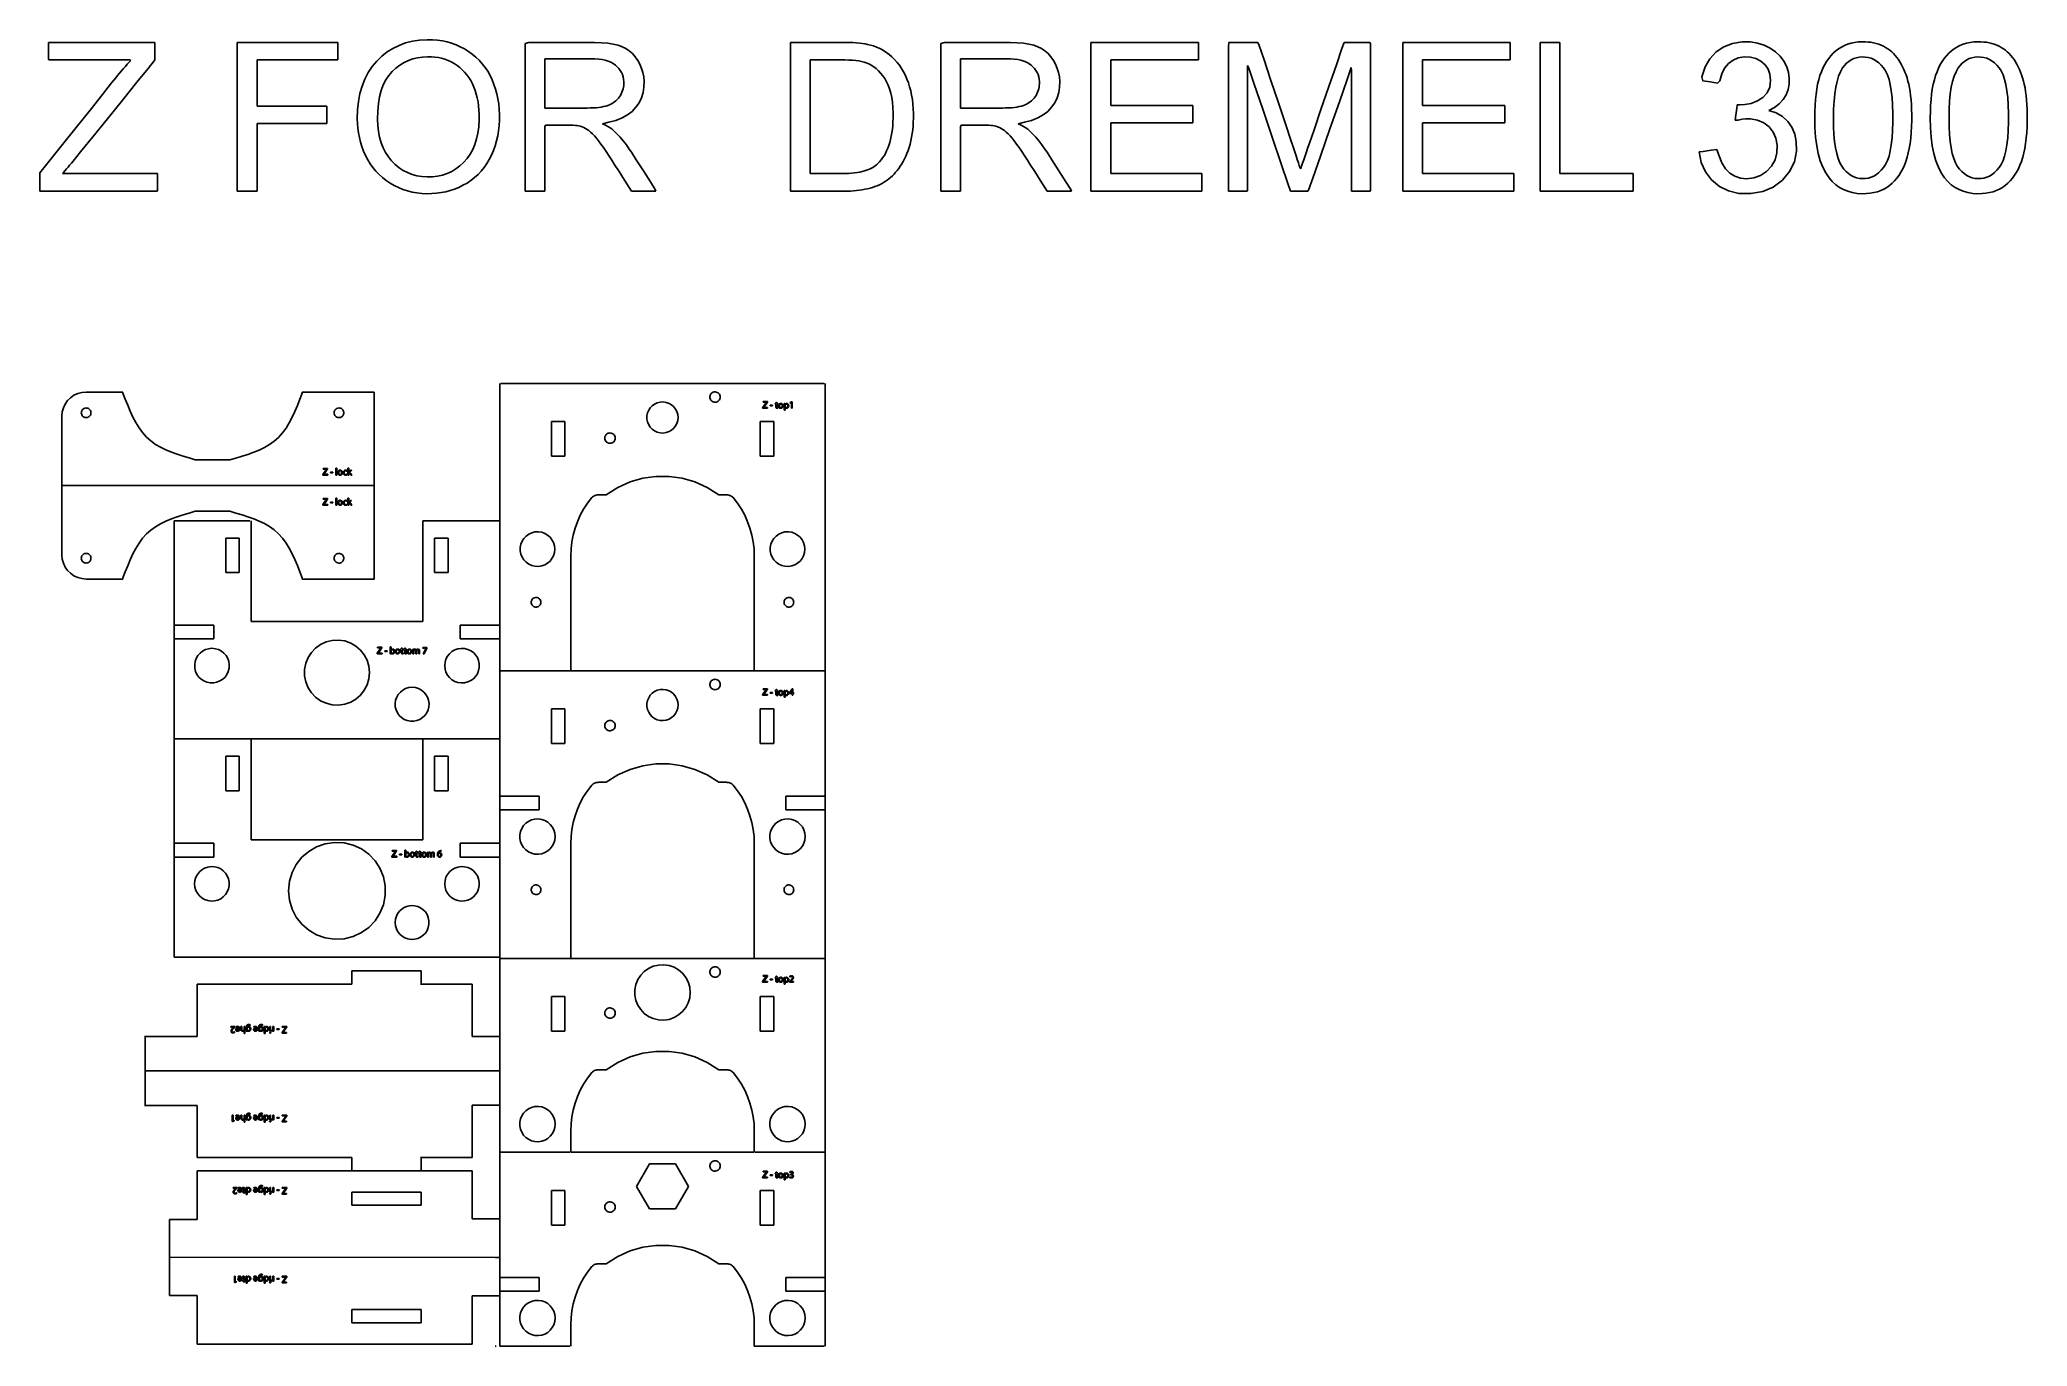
# Model space of a CAD drawing. Header units: metres. Extents: x 2882 to 3456, y 343 to 720.
import ezdxf

# ---------------------------------------------------------------- set-up
doc = ezdxf.new("R2010")
doc.units = ezdxf.units.M

msp = doc.modelspace()

# ---------------------------------------------------------------- linework, layer by layer
at = {"layer": 'COMPONENT1'}
for p, q in [((3014.85, 620.97), (3014.85, 537.97)), ((3015.15, 620.97), (3051.17, 620.97)), ((3051.17, 620.97), (3070.12, 620.97)), ((3070.12, 620.97), (3108.55, 620.97)), ((3108.85, 620.97), (3108.85, 537.97)), ((3058.9, 614.51), (3058.32, 613.91)), ((3059.58, 615), (3058.9, 614.51)), ((3060.35, 615.36), (3059.58, 615)), ((3061.19, 615.57), (3060.35, 615.36)), ((3062.07, 615.61), (3061.19, 615.57)), ((3062.94, 615.48), (3062.07, 615.61)), ((3063.75, 615.2), (3062.94, 615.48)), ((3064.47, 614.77), (3063.75, 615.2)), ((3065.11, 614.22), (3064.47, 614.77)), ((3065.63, 613.57), (3065.11, 614.22)), ((3075.59, 617.46), (3075.53, 617.17)), ((3075.53, 617.17), (3075.53, 616.87)), ((3075.53, 616.87), (3075.59, 616.59)), ((3075.69, 617.72), (3075.59, 617.46)), ((3075.59, 616.59), (3075.69, 616.33)), ((3075.84, 617.95), (3075.69, 617.72)), ((3075.69, 616.33), (3075.84, 616.09)), ((3076.04, 618.15), (3075.84, 617.95)), ((3075.84, 616.09), (3076.04, 615.89)), ((3076.26, 618.32), (3076.04, 618.15)), ((3076.04, 615.89), (3076.26, 615.73)), ((3076.52, 618.44), (3076.26, 618.32)), ((3076.26, 615.73), (3076.52, 615.61)), ((3076.8, 618.51), (3076.52, 618.44)), ((3076.52, 615.61), (3076.8, 615.54)), ((3077.1, 618.52), (3076.8, 618.51)), ((3076.8, 615.54), (3077.1, 615.52)), ((3077.39, 618.48), (3077.1, 618.52)), ((3077.1, 615.52), (3077.39, 615.57)), ((3077.65, 618.38), (3077.39, 618.48)), ((3077.39, 615.57), (3077.65, 615.66)), ((3077.9, 618.24), (3077.65, 618.38)), ((3077.65, 615.66), (3077.9, 615.8)), ((3078.11, 618.06), (3077.9, 618.24)), ((3077.9, 615.8), (3078.11, 615.99)), ((3078.28, 617.84), (3078.11, 618.06)), ((3078.11, 615.99), (3078.28, 616.21)), ((3078.41, 617.59), (3078.28, 617.84)), ((3078.28, 616.21), (3078.41, 616.46)), ((3078.49, 617.32), (3078.41, 617.59)), ((3078.41, 616.46), (3078.49, 616.73)), ((3078.52, 617.02), (3078.49, 617.32)), ((3078.49, 616.73), (3078.52, 617.02)), ((3033.65, 609.97), (3029.75, 609.97)), ((3029.75, 609.97), (3029.75, 599.97)), ((3033.65, 599.97), (3033.65, 609.97)), ((3057.54, 612.42), (3057.37, 611.56)), ((3057.37, 611.56), (3057.37, 610.67)), ((3057.37, 610.67), (3057.54, 609.82)), ((3057.86, 613.2), (3057.54, 612.42)), ((3057.54, 609.82), (3057.86, 609.03)), ((3058.32, 613.91), (3057.86, 613.2)), ((3057.86, 609.03), (3058.32, 608.32)), ((3065.11, 608.01), (3065.63, 608.67)), ((3066.02, 612.82), (3065.63, 613.57)), ((3065.63, 608.67), (3066.02, 609.41)), ((3066.26, 612), (3066.02, 612.82)), ((3066.02, 609.41), (3066.26, 610.24)), ((3066.35, 611.12), (3066.26, 612)), ((3066.26, 610.24), (3066.35, 611.12)), ((3093.95, 609.97), (3090.05, 609.97)), ((3090.05, 609.97), (3090.05, 599.97)), ((3093.95, 599.97), (3093.95, 609.97)), ((3045.24, 605.59), (3045.19, 605.31)), ((3045.19, 605.31), (3045.19, 605.01)), ((3045.19, 605.01), (3045.24, 604.72)), ((3045.35, 605.85), (3045.24, 605.59)), ((3045.24, 604.72), (3045.35, 604.46)), ((3045.5, 606.09), (3045.35, 605.85)), ((3045.35, 604.46), (3045.5, 604.23)), ((3045.7, 606.29), (3045.5, 606.09)), ((3045.5, 604.23), (3045.7, 604.03)), ((3045.92, 606.45), (3045.7, 606.29)), ((3045.7, 604.03), (3045.92, 603.86)), ((3046.18, 606.57), (3045.92, 606.45)), ((3045.92, 603.86), (3046.18, 603.74)), ((3046.46, 606.64), (3046.18, 606.57)), ((3046.18, 603.74), (3046.46, 603.67)), ((3046.75, 606.66), (3046.46, 606.64)), ((3046.46, 603.67), (3046.75, 603.66)), ((3047.04, 606.61), (3046.75, 606.66)), ((3046.75, 603.66), (3047.04, 603.7)), ((3047.31, 606.52), (3047.04, 606.61)), ((3047.04, 603.7), (3047.31, 603.8)), ((3047.55, 606.38), (3047.31, 606.52)), ((3047.31, 603.8), (3047.55, 603.94)), ((3047.76, 606.19), (3047.55, 606.38)), ((3047.55, 603.94), (3047.76, 604.12)), ((3047.94, 605.97), (3047.76, 606.19)), ((3047.76, 604.12), (3047.94, 604.34)), ((3048.07, 605.73), (3047.94, 605.97)), ((3047.94, 604.34), (3048.07, 604.59)), ((3048.15, 605.45), (3048.07, 605.73)), ((3048.07, 604.59), (3048.15, 604.86)), ((3048.18, 605.16), (3048.15, 605.45)), ((3048.15, 604.86), (3048.18, 605.16)), ((3058.32, 608.32), (3058.9, 607.72)), ((3058.9, 607.72), (3059.58, 607.23)), ((3059.58, 607.23), (3060.35, 606.87)), ((3060.35, 606.87), (3061.19, 606.66)), ((3061.19, 606.66), (3062.07, 606.62)), ((3062.07, 606.62), (3062.94, 606.75)), ((3062.94, 606.75), (3063.75, 607.03)), ((3063.75, 607.03), (3064.47, 607.46)), ((3064.47, 607.46), (3065.11, 608.01)), ((3029.75, 599.97), (3033.65, 599.97)), ((3090.05, 599.97), (3093.95, 599.97)), ((3052.49, 592.51), (3048.95, 590.92)), ((3056.17, 593.57), (3052.49, 592.51)), ((3059.95, 594.1), (3056.17, 593.57)), ((3063.75, 594.1), (3059.95, 594.1)), ((3067.53, 593.57), (3063.75, 594.1)), ((3071.21, 592.51), (3067.53, 593.57)), ((3074.75, 590.92), (3071.21, 592.51)), ((3040.18, 586.37), (3039.07, 584.66)), ((3041.42, 588), (3040.18, 586.37)), ((3041.63, 588.17), (3041.42, 588)), ((3041.83, 588.32), (3041.63, 588.17)), ((3042.04, 588.45), (3041.83, 588.32)), ((3042.25, 588.56), (3042.04, 588.45)), ((3042.47, 588.64), (3042.25, 588.56)), ((3042.7, 588.71), (3042.47, 588.64)), ((3042.94, 588.75), (3042.7, 588.71)), ((3043.19, 588.78), (3042.94, 588.75)), ((3043.46, 588.79), (3043.19, 588.78)), ((3043.46, 588.79), (3045.62, 588.79)), ((3048.95, 590.92), (3045.62, 588.79)), ((3078.08, 588.79), (3074.75, 590.92)), ((3078.08, 588.79), (3080.24, 588.79)), ((3080.51, 588.78), (3080.24, 588.79)), ((3080.76, 588.75), (3080.51, 588.78)), ((3081, 588.71), (3080.76, 588.75)), ((3081.23, 588.64), (3081, 588.71)), ((3081.45, 588.56), (3081.23, 588.64)), ((3081.66, 588.45), (3081.45, 588.56)), ((3081.87, 588.32), (3081.66, 588.45)), ((3082.08, 588.17), (3081.87, 588.32)), ((3082.28, 588), (3082.08, 588.17)), ((3083.52, 586.37), (3082.28, 588)), ((3084.63, 584.66), (3083.52, 586.37)), ((3037.28, 581.03), (3036.59, 579.13)), ((3038.1, 582.88), (3037.28, 581.03)), ((3039.07, 584.66), (3038.1, 582.88)), ((3085.6, 582.88), (3084.63, 584.66)), ((3086.43, 581.03), (3085.6, 582.88)), ((3087.11, 579.13), (3086.43, 581.03)), ((3020.96, 574.56), (3020.77, 573.61)), ((3021.32, 575.44), (3020.96, 574.56)), ((3021.83, 576.22), (3021.32, 575.44)), ((3022.47, 576.89), (3021.83, 576.22)), ((3023.23, 577.43), (3022.47, 576.89)), ((3024.08, 577.83), (3023.23, 577.43)), ((3025.01, 578.06), (3024.08, 577.83)), ((3026, 578.11), (3025.01, 578.06)), ((3026.96, 577.97), (3026, 578.11)), ((3027.86, 577.65), (3026.96, 577.97)), ((3028.67, 577.18), (3027.86, 577.65)), ((3029.37, 576.57), (3028.67, 577.18)), ((3029.94, 575.84), (3029.37, 576.57)), ((3030.38, 575.01), (3029.94, 575.84)), ((3030.65, 574.09), (3030.38, 575.01)), ((3030.75, 573.12), (3030.65, 574.09)), ((3035.66, 575.18), (3035.43, 573.16)), ((3036.05, 577.17), (3035.66, 575.18)), ((3036.59, 579.13), (3036.05, 577.17)), ((3087.65, 577.17), (3087.11, 579.13)), ((3088.04, 575.18), (3087.65, 577.17)), ((3088.27, 573.16), (3088.04, 575.18)), ((3093.16, 574.56), (3092.97, 573.61)), ((3093.52, 575.43), (3093.16, 574.56)), ((3094.03, 576.22), (3093.52, 575.43)), ((3094.67, 576.89), (3094.03, 576.22)), ((3095.43, 577.43), (3094.67, 576.89)), ((3096.28, 577.83), (3095.43, 577.43)), ((3097.21, 578.06), (3096.28, 577.83)), ((3098.2, 578.11), (3097.21, 578.06)), ((3099.16, 577.97), (3098.2, 578.11)), ((3100.06, 577.65), (3099.16, 577.97)), ((3100.87, 577.18), (3100.06, 577.65)), ((3101.57, 576.57), (3100.87, 577.18)), ((3102.14, 575.84), (3101.57, 576.57)), ((3102.58, 575.01), (3102.14, 575.84)), ((3102.85, 574.09), (3102.58, 575.01)), ((3102.95, 573.12), (3102.85, 574.09)), ((3020.77, 573.61), (3020.77, 572.62)), ((3020.77, 572.62), (3020.96, 571.67)), ((3020.96, 571.67), (3021.32, 570.8)), ((3021.32, 570.8), (3021.83, 570.02)), ((3021.83, 570.02), (3022.47, 569.34)), ((3022.47, 569.34), (3023.23, 568.8)), ((3023.23, 568.8), (3024.08, 568.4)), ((3024.08, 568.4), (3025.01, 568.17)), ((3025.01, 568.17), (3026, 568.12)), ((3026, 568.12), (3026.96, 568.26)), ((3026.96, 568.26), (3027.86, 568.58)), ((3027.86, 568.58), (3028.67, 569.05)), ((3028.67, 569.05), (3029.37, 569.66)), ((3029.37, 569.66), (3029.94, 570.39)), ((3029.94, 570.39), (3030.38, 571.22)), ((3030.38, 571.22), (3030.65, 572.14)), ((3030.65, 572.14), (3030.75, 573.12)), ((3035.43, 573.16), (3035.35, 571.11)), ((3035.35, 537.97), (3035.35, 571.11)), ((3088.35, 571.11), (3088.27, 573.16)), ((3088.35, 537.97), (3088.35, 571.11)), ((3092.97, 573.61), (3092.97, 572.62)), ((3092.97, 572.62), (3093.16, 571.67)), ((3093.16, 571.67), (3093.52, 570.8)), ((3093.52, 570.8), (3094.03, 570.01)), ((3094.03, 570.01), (3094.67, 569.34)), ((3094.67, 569.34), (3095.43, 568.8)), ((3095.43, 568.8), (3096.28, 568.4)), ((3096.28, 568.4), (3097.21, 568.17)), ((3097.21, 568.17), (3098.2, 568.12)), ((3098.2, 568.12), (3099.16, 568.26)), ((3099.16, 568.26), (3100.06, 568.58)), ((3100.06, 568.58), (3100.87, 569.05)), ((3100.87, 569.05), (3101.57, 569.66)), ((3101.57, 569.66), (3102.14, 570.39)), ((3102.14, 570.39), (3102.58, 571.22)), ((3102.58, 571.22), (3102.85, 572.14)), ((3102.85, 572.14), (3102.95, 573.12)), ((3024.01, 558.17), (3023.96, 557.9)), ((3023.96, 557.9), (3023.96, 557.63)), ((3023.96, 557.63), (3024.01, 557.36)), ((3024.11, 558.41), (3024.01, 558.17)), ((3024.01, 557.36), (3024.11, 557.12)), ((3024.25, 558.63), (3024.11, 558.41)), ((3024.11, 557.12), (3024.25, 556.9)), ((3024.43, 558.82), (3024.25, 558.63)), ((3024.25, 556.9), (3024.43, 556.71)), ((3024.64, 558.97), (3024.43, 558.82)), ((3024.43, 556.71), (3024.64, 556.56)), ((3024.88, 559.09), (3024.64, 558.97)), ((3025.14, 559.15), (3024.88, 559.09)), ((3025.42, 559.16), (3025.14, 559.15)), ((3025.69, 559.12), (3025.42, 559.16)), ((3025.94, 559.04), (3025.69, 559.12)), ((3026.17, 558.9), (3025.94, 559.04)), ((3026.36, 558.73), (3026.17, 558.9)), ((3026.17, 556.63), (3026.36, 556.8)), ((3026.52, 558.53), (3026.36, 558.73)), ((3026.36, 556.8), (3026.52, 557)), ((3026.65, 558.29), (3026.52, 558.53)), ((3026.52, 557), (3026.65, 557.24)), ((3026.72, 558.04), (3026.65, 558.29)), ((3026.65, 557.24), (3026.72, 557.49)), ((3026.75, 557.77), (3026.72, 558.04)), ((3026.72, 557.49), (3026.75, 557.77)), ((3097.01, 558.17), (3096.96, 557.9)), ((3096.96, 557.9), (3096.96, 557.63)), ((3096.96, 557.63), (3097.01, 557.36)), ((3097.11, 558.41), (3097.01, 558.17)), ((3097.01, 557.36), (3097.11, 557.12)), ((3097.25, 558.63), (3097.11, 558.41)), ((3097.11, 557.12), (3097.25, 556.9)), ((3097.43, 558.82), (3097.25, 558.63)), ((3097.25, 556.9), (3097.43, 556.71)), ((3097.64, 558.97), (3097.43, 558.82)), ((3097.43, 556.71), (3097.64, 556.56)), ((3097.88, 559.09), (3097.64, 558.97)), ((3098.14, 559.15), (3097.88, 559.09)), ((3098.42, 559.16), (3098.14, 559.15)), ((3098.69, 559.12), (3098.42, 559.16)), ((3098.94, 559.04), (3098.69, 559.12)), ((3099.17, 558.9), (3098.94, 559.04)), ((3099.36, 558.73), (3099.17, 558.9)), ((3099.17, 556.63), (3099.36, 556.8)), ((3099.52, 558.53), (3099.36, 558.73)), ((3099.36, 556.8), (3099.52, 557)), ((3099.65, 558.29), (3099.52, 558.53)), ((3099.52, 557), (3099.65, 557.24)), ((3099.72, 558.04), (3099.65, 558.29)), ((3099.65, 557.24), (3099.72, 557.49)), ((3099.75, 557.77), (3099.72, 558.04)), ((3099.72, 557.49), (3099.75, 557.77)), ((3024.64, 556.56), (3024.88, 556.45)), ((3024.88, 556.45), (3025.14, 556.38)), ((3025.14, 556.38), (3025.42, 556.37)), ((3025.42, 556.37), (3025.69, 556.41)), ((3025.69, 556.41), (3025.94, 556.5)), ((3025.94, 556.5), (3026.17, 556.63)), ((3097.64, 556.56), (3097.88, 556.45)), ((3097.88, 556.45), (3098.14, 556.38)), ((3098.14, 556.38), (3098.42, 556.37)), ((3098.42, 556.37), (3098.69, 556.41)), ((3098.69, 556.41), (3098.94, 556.5)), ((3098.94, 556.5), (3099.17, 556.63)), ((3014.85, 537.97), (3014.85, 501.82)), ((3015.15, 537.97), (3035.35, 537.97)), ((3035.35, 537.97), (3070.12, 537.97)), ((3070.12, 537.97), (3088.35, 537.97)), ((3075.59, 534.46), (3075.53, 534.17)), ((3075.53, 534.17), (3075.53, 533.87)), ((3075.53, 533.87), (3075.59, 533.59)), ((3075.69, 534.72), (3075.59, 534.46)), ((3075.84, 534.95), (3075.69, 534.72)), ((3076.04, 535.15), (3075.84, 534.95)), ((3076.26, 535.32), (3076.04, 535.15)), ((3076.52, 535.44), (3076.26, 535.32)), ((3076.8, 535.51), (3076.52, 535.44)), ((3077.1, 535.52), (3076.8, 535.51)), ((3077.39, 535.48), (3077.1, 535.52)), ((3077.65, 535.38), (3077.39, 535.48)), ((3077.9, 535.24), (3077.65, 535.38)), ((3078.11, 535.06), (3077.9, 535.24)), ((3078.28, 534.84), (3078.11, 535.06)), ((3078.41, 534.59), (3078.28, 534.84)), ((3078.49, 534.32), (3078.41, 534.59)), ((3078.52, 534.02), (3078.49, 534.32)), ((3078.49, 533.73), (3078.52, 534.02)), ((3088.35, 537.97), (3108.85, 537.97)), ((3108.85, 537.97), (3108.85, 501.82)), ((3057.54, 529.42), (3057.37, 528.56)), ((3057.37, 528.56), (3057.37, 527.67)), ((3057.86, 530.2), (3057.54, 529.42)), ((3058.32, 530.91), (3057.86, 530.2)), ((3058.9, 531.51), (3058.32, 530.91)), ((3059.58, 532), (3058.9, 531.51)), ((3060.35, 532.36), (3059.58, 532)), ((3061.19, 532.57), (3060.35, 532.36)), ((3062.07, 532.61), (3061.19, 532.57)), ((3062.94, 532.48), (3062.07, 532.61)), ((3063.75, 532.2), (3062.94, 532.48)), ((3064.47, 531.77), (3063.75, 532.2)), ((3065.11, 531.22), (3064.47, 531.77)), ((3065.63, 530.57), (3065.11, 531.22)), ((3066.02, 529.82), (3065.63, 530.57)), ((3066.26, 529), (3066.02, 529.82)), ((3066.35, 528.12), (3066.26, 529)), ((3066.26, 527.24), (3066.35, 528.12)), ((3075.59, 533.59), (3075.69, 533.33)), ((3075.69, 533.33), (3075.84, 533.09)), ((3075.84, 533.09), (3076.04, 532.89)), ((3076.04, 532.89), (3076.26, 532.73)), ((3076.26, 532.73), (3076.52, 532.61)), ((3076.52, 532.61), (3076.8, 532.54)), ((3076.8, 532.54), (3077.1, 532.52)), ((3077.1, 532.52), (3077.39, 532.57)), ((3077.39, 532.57), (3077.65, 532.66)), ((3077.65, 532.66), (3077.9, 532.8)), ((3077.9, 532.8), (3078.11, 532.99)), ((3078.11, 532.99), (3078.28, 533.21)), ((3078.28, 533.21), (3078.41, 533.45)), ((3078.41, 533.45), (3078.49, 533.73)), ((3033.65, 526.97), (3029.75, 526.97)), ((3029.75, 526.97), (3029.75, 516.96)), ((3033.65, 516.96), (3033.65, 526.97)), ((3045.24, 522.59), (3045.19, 522.31)), ((3045.19, 522.31), (3045.19, 522.01)), ((3045.35, 522.85), (3045.24, 522.59)), ((3045.5, 523.09), (3045.35, 522.85)), ((3045.69, 523.29), (3045.5, 523.09)), ((3045.92, 523.45), (3045.69, 523.29)), ((3046.18, 523.57), (3045.92, 523.45)), ((3046.46, 523.64), (3046.18, 523.57)), ((3046.75, 523.66), (3046.46, 523.64)), ((3047.04, 523.61), (3046.75, 523.66)), ((3047.31, 523.52), (3047.04, 523.61)), ((3047.55, 523.38), (3047.31, 523.52)), ((3047.76, 523.19), (3047.55, 523.38)), ((3047.94, 522.97), (3047.76, 523.19)), ((3048.07, 522.73), (3047.94, 522.97)), ((3048.15, 522.45), (3048.07, 522.73)), ((3048.18, 522.16), (3048.15, 522.45)), ((3057.37, 527.67), (3057.54, 526.82)), ((3057.54, 526.82), (3057.86, 526.03)), ((3057.86, 526.03), (3058.32, 525.32)), ((3058.32, 525.32), (3058.9, 524.72)), ((3058.9, 524.72), (3059.58, 524.23)), ((3059.58, 524.23), (3060.35, 523.87)), ((3060.35, 523.87), (3061.19, 523.66)), ((3061.19, 523.66), (3062.07, 523.62)), ((3062.07, 523.62), (3062.94, 523.75)), ((3062.94, 523.75), (3063.75, 524.03)), ((3063.75, 524.03), (3064.47, 524.46)), ((3064.47, 524.46), (3065.11, 525.01)), ((3065.11, 525.01), (3065.63, 525.67)), ((3065.63, 525.67), (3066.02, 526.41)), ((3066.02, 526.41), (3066.26, 527.24)), ((3093.95, 526.97), (3090.05, 526.97)), ((3090.05, 526.97), (3090.05, 516.96)), ((3093.95, 516.96), (3093.95, 526.97)), ((3029.75, 516.96), (3033.65, 516.96)), ((3045.19, 522.01), (3045.24, 521.72)), ((3045.24, 521.72), (3045.35, 521.46)), ((3045.35, 521.46), (3045.5, 521.23)), ((3045.5, 521.23), (3045.69, 521.03)), ((3045.69, 521.03), (3045.92, 520.86)), ((3045.92, 520.86), (3046.18, 520.74)), ((3046.18, 520.74), (3046.46, 520.67)), ((3046.46, 520.67), (3046.75, 520.66)), ((3046.75, 520.66), (3047.04, 520.7)), ((3047.04, 520.7), (3047.31, 520.8)), ((3047.31, 520.8), (3047.55, 520.94)), ((3047.55, 520.94), (3047.76, 521.12)), ((3047.76, 521.12), (3047.94, 521.34)), ((3047.94, 521.34), (3048.07, 521.59)), ((3048.07, 521.59), (3048.15, 521.86)), ((3048.15, 521.86), (3048.18, 522.16)), ((3090.05, 516.96), (3093.95, 516.96)), ((3059.95, 511.1), (3056.17, 510.57)), ((3063.75, 511.1), (3059.95, 511.1)), ((3067.53, 510.57), (3063.75, 511.1)), ((3041.63, 505.17), (3041.42, 505)), ((3041.83, 505.32), (3041.63, 505.17)), ((3042.04, 505.45), (3041.83, 505.32)), ((3042.25, 505.56), (3042.04, 505.45)), ((3042.47, 505.64), (3042.25, 505.56)), ((3042.7, 505.71), (3042.47, 505.64)), ((3042.94, 505.75), (3042.7, 505.71)), ((3043.19, 505.78), (3042.94, 505.75)), ((3043.46, 505.79), (3043.19, 505.78)), ((3043.46, 505.79), (3045.62, 505.79)), ((3048.95, 507.92), (3045.62, 505.79)), ((3052.49, 509.51), (3048.95, 507.92)), ((3056.17, 510.57), (3052.49, 509.51)), ((3071.21, 509.51), (3067.53, 510.57)), ((3074.75, 507.92), (3071.21, 509.51)), ((3078.08, 505.79), (3074.75, 507.92)), ((3078.08, 505.79), (3080.24, 505.79)), ((3080.51, 505.78), (3080.24, 505.79)), ((3080.76, 505.75), (3080.51, 505.78)), ((3081, 505.71), (3080.76, 505.75)), ((3081.23, 505.64), (3081, 505.71)), ((3081.45, 505.56), (3081.23, 505.64)), ((3081.66, 505.45), (3081.45, 505.56)), ((3081.87, 505.32), (3081.66, 505.45)), ((3082.08, 505.17), (3081.87, 505.32)), ((3082.28, 505), (3082.08, 505.17)), ((3026.26, 501.82), (3014.85, 501.82)), ((3014.85, 501.82), (3014.85, 497.87)), ((3026.26, 497.87), (3026.26, 501.82)), ((3038.1, 499.88), (3037.28, 498.03)), ((3039.07, 501.66), (3038.1, 499.88)), ((3040.18, 503.37), (3039.07, 501.66)), ((3041.42, 505), (3040.18, 503.37)), ((3083.52, 503.37), (3082.28, 505)), ((3084.63, 501.66), (3083.52, 503.37)), ((3085.6, 499.88), (3084.63, 501.66)), ((3086.43, 498.03), (3085.6, 499.88)), ((3097.44, 497.87), (3097.44, 501.82)), ((3097.44, 501.82), (3108.85, 501.82)), ((3108.85, 501.82), (3108.85, 497.87)), ((3014.85, 497.87), (3026.26, 497.87)), ((3014.85, 497.87), (3014.85, 454.96)), ((3022.4, 493.97), (3021.75, 493.28)), ((3023.18, 494.52), (3022.4, 493.97)), ((3024.05, 494.93), (3023.18, 494.52)), ((3025, 495.16), (3024.05, 494.93)), ((3026, 495.21), (3025, 495.16)), ((3026.99, 495.07), (3026, 495.21)), ((3027.9, 494.74), (3026.99, 495.07)), ((3028.72, 494.26), (3027.9, 494.74)), ((3029.44, 493.64), (3028.72, 494.26)), ((3030.03, 492.89), (3029.44, 493.64)), ((3036.05, 494.17), (3035.66, 492.18)), ((3036.59, 496.13), (3036.05, 494.17)), ((3037.28, 498.03), (3036.59, 496.13)), ((3087.11, 496.13), (3086.43, 498.03)), ((3087.65, 494.17), (3087.11, 496.13)), ((3088.04, 492.18), (3087.65, 494.17)), ((3094.6, 493.96), (3093.95, 493.28)), ((3095.38, 494.52), (3094.6, 493.96)), ((3096.25, 494.92), (3095.38, 494.52)), ((3097.2, 495.16), (3096.25, 494.92)), ((3098.2, 495.21), (3097.2, 495.16)), ((3108.85, 497.87), (3097.44, 497.87)), ((3099.19, 495.06), (3098.2, 495.21)), ((3100.1, 494.74), (3099.19, 495.06)), ((3100.92, 494.26), (3100.1, 494.74)), ((3101.64, 493.64), (3100.92, 494.26)), ((3102.23, 492.89), (3101.64, 493.64)), ((3108.85, 497.87), (3108.85, 454.96)), ((3020.87, 491.59), (3020.67, 490.62)), ((3020.67, 490.62), (3020.67, 489.61)), ((3020.67, 489.61), (3020.87, 488.64)), ((3021.23, 492.48), (3020.87, 491.59)), ((3020.87, 488.64), (3021.23, 487.75)), ((3021.75, 493.28), (3021.23, 492.48)), ((3030.47, 492.05), (3030.03, 492.89)), ((3030.03, 487.34), (3030.47, 488.19)), ((3030.75, 491.11), (3030.47, 492.05)), ((3030.47, 488.19), (3030.75, 489.12)), ((3030.85, 490.12), (3030.75, 491.11)), ((3030.75, 489.12), (3030.85, 490.12)), ((3035.43, 490.16), (3035.35, 488.11)), ((3035.35, 454.96), (3035.35, 488.11)), ((3035.66, 492.18), (3035.43, 490.16)), ((3088.27, 490.16), (3088.04, 492.18)), ((3088.35, 488.11), (3088.27, 490.16)), ((3088.35, 454.96), (3088.35, 488.11)), ((3093.07, 491.59), (3092.88, 490.62)), ((3092.88, 490.62), (3092.88, 489.61)), ((3092.88, 489.61), (3093.07, 488.64)), ((3093.43, 492.48), (3093.07, 491.59)), ((3093.07, 488.64), (3093.43, 487.75)), ((3093.95, 493.28), (3093.43, 492.48)), ((3102.67, 492.05), (3102.23, 492.89)), ((3102.23, 487.34), (3102.67, 488.19)), ((3102.95, 491.11), (3102.67, 492.05)), ((3102.67, 488.19), (3102.95, 489.12)), ((3103.05, 490.12), (3102.95, 491.11)), ((3102.95, 489.12), (3103.05, 490.12)), ((3021.23, 487.75), (3021.75, 486.95)), ((3021.75, 486.95), (3022.4, 486.27)), ((3022.4, 486.27), (3023.18, 485.71)), ((3023.18, 485.71), (3024.05, 485.31)), ((3024.05, 485.31), (3025, 485.07)), ((3025, 485.07), (3026, 485.02)), ((3026, 485.02), (3026.99, 485.17)), ((3026.99, 485.17), (3027.9, 485.49)), ((3027.9, 485.49), (3028.72, 485.97)), ((3028.72, 485.97), (3029.44, 486.6)), ((3029.44, 486.6), (3030.03, 487.34)), ((3093.43, 487.75), (3093.95, 486.95)), ((3093.95, 486.95), (3094.6, 486.27)), ((3094.6, 486.27), (3095.38, 485.71)), ((3095.38, 485.71), (3096.25, 485.31)), ((3096.25, 485.31), (3097.2, 485.07)), ((3097.2, 485.07), (3098.2, 485.02)), ((3098.2, 485.02), (3099.19, 485.17)), ((3099.19, 485.17), (3100.1, 485.49)), ((3100.1, 485.49), (3100.92, 485.97)), ((3100.92, 485.97), (3101.64, 486.59)), ((3101.64, 486.59), (3102.23, 487.34)), ((3024.01, 475.17), (3023.96, 474.9)), ((3023.96, 474.9), (3023.96, 474.63)), ((3023.96, 474.63), (3024.01, 474.36)), ((3024.11, 475.41), (3024.01, 475.17)), ((3024.01, 474.36), (3024.11, 474.12)), ((3024.25, 475.63), (3024.11, 475.41)), ((3024.11, 474.12), (3024.25, 473.9)), ((3024.43, 475.82), (3024.25, 475.63)), ((3024.25, 473.9), (3024.43, 473.71)), ((3024.64, 475.97), (3024.43, 475.82)), ((3024.43, 473.71), (3024.64, 473.56)), ((3024.88, 476.09), (3024.64, 475.97)), ((3024.64, 473.56), (3024.88, 473.45)), ((3025.14, 476.15), (3024.88, 476.09)), ((3024.88, 473.45), (3025.14, 473.38)), ((3025.42, 476.16), (3025.14, 476.15)), ((3025.14, 473.38), (3025.42, 473.37)), ((3025.69, 476.12), (3025.42, 476.16)), ((3025.42, 473.37), (3025.69, 473.41)), ((3025.94, 476.04), (3025.69, 476.12)), ((3025.69, 473.41), (3025.94, 473.5)), ((3026.17, 475.9), (3025.94, 476.04)), ((3025.94, 473.5), (3026.17, 473.63)), ((3026.36, 475.73), (3026.17, 475.9)), ((3026.17, 473.63), (3026.36, 473.8)), ((3026.52, 475.53), (3026.36, 475.73)), ((3026.36, 473.8), (3026.52, 474)), ((3026.65, 475.29), (3026.52, 475.53)), ((3026.52, 474), (3026.65, 474.24)), ((3026.72, 475.04), (3026.65, 475.29)), ((3026.65, 474.24), (3026.72, 474.49)), ((3026.75, 474.77), (3026.72, 475.04)), ((3026.72, 474.49), (3026.75, 474.77)), ((3097.01, 475.17), (3096.96, 474.9)), ((3096.96, 474.9), (3096.96, 474.63)), ((3096.96, 474.63), (3097.01, 474.36)), ((3097.11, 475.41), (3097.01, 475.17)), ((3097.01, 474.36), (3097.11, 474.12)), ((3097.25, 475.63), (3097.11, 475.41)), ((3097.11, 474.12), (3097.25, 473.9)), ((3097.43, 475.82), (3097.25, 475.63)), ((3097.25, 473.9), (3097.43, 473.71)), ((3097.64, 475.97), (3097.43, 475.82)), ((3097.43, 473.71), (3097.64, 473.56)), ((3097.88, 476.09), (3097.64, 475.97)), ((3097.64, 473.56), (3097.88, 473.45)), ((3098.14, 476.15), (3097.88, 476.09)), ((3097.88, 473.45), (3098.14, 473.38)), ((3098.42, 476.16), (3098.14, 476.15)), ((3098.14, 473.38), (3098.42, 473.37)), ((3098.69, 476.12), (3098.42, 476.16)), ((3098.42, 473.37), (3098.69, 473.41)), ((3098.94, 476.04), (3098.69, 476.12)), ((3098.69, 473.41), (3098.94, 473.5)), ((3099.17, 475.9), (3098.94, 476.04)), ((3098.94, 473.5), (3099.17, 473.63)), ((3099.36, 475.73), (3099.17, 475.9)), ((3099.17, 473.63), (3099.36, 473.8)), ((3099.52, 475.53), (3099.36, 475.73)), ((3099.36, 473.8), (3099.52, 474)), ((3099.65, 475.29), (3099.52, 475.53)), ((3099.52, 474), (3099.65, 474.24)), ((3099.72, 475.04), (3099.65, 475.29)), ((3099.65, 474.24), (3099.72, 474.49)), ((3099.75, 474.77), (3099.72, 475.04)), ((3099.72, 474.49), (3099.75, 474.77)), ((3014.85, 454.96), (3014.85, 398.96)), ((3014.85, 454.96), (3035.35, 454.96)), ((3035.35, 454.96), (3088.35, 454.96)), ((3108.85, 454.96), (3088.35, 454.96)), ((3108.85, 454.96), (3108.85, 398.96)), ((3054.76, 448.83), (3054.19, 447.43)), ((3055.57, 450.08), (3054.76, 448.83)), ((3056.6, 451.15), (3055.57, 450.08)), ((3057.81, 452.02), (3056.6, 451.15)), ((3059.18, 452.66), (3057.81, 452.02)), ((3060.67, 453.03), (3059.18, 452.66)), ((3062.25, 453.11), (3060.67, 453.03)), ((3063.79, 452.88), (3062.25, 453.11)), ((3065.22, 452.37), (3063.79, 452.88)), ((3066.51, 451.62), (3065.22, 452.37)), ((3067.64, 450.64), (3066.51, 451.62)), ((3068.56, 449.47), (3067.64, 450.64)), ((3069.26, 448.14), (3068.56, 449.47)), ((3069.7, 446.68), (3069.26, 448.14)), ((3075.59, 451.46), (3075.53, 451.17)), ((3075.53, 451.17), (3075.53, 450.87)), ((3075.53, 450.87), (3075.59, 450.59)), ((3075.69, 451.72), (3075.59, 451.46)), ((3075.59, 450.59), (3075.69, 450.33)), ((3075.84, 451.95), (3075.69, 451.72)), ((3075.69, 450.33), (3075.84, 450.09)), ((3076.04, 452.15), (3075.84, 451.95)), ((3075.84, 450.09), (3076.04, 449.89)), ((3076.26, 452.32), (3076.04, 452.15)), ((3076.04, 449.89), (3076.26, 449.73)), ((3076.52, 452.44), (3076.26, 452.32)), ((3076.26, 449.73), (3076.52, 449.61)), ((3076.8, 452.51), (3076.52, 452.44)), ((3076.52, 449.61), (3076.8, 449.54)), ((3077.1, 452.52), (3076.8, 452.51)), ((3076.8, 449.54), (3077.1, 449.52)), ((3077.39, 452.48), (3077.1, 452.52)), ((3077.1, 449.52), (3077.39, 449.57)), ((3077.65, 452.38), (3077.39, 452.48)), ((3077.39, 449.57), (3077.65, 449.66)), ((3077.9, 452.24), (3077.65, 452.38)), ((3077.65, 449.66), (3077.9, 449.8)), ((3078.11, 452.06), (3077.9, 452.24)), ((3077.9, 449.8), (3078.11, 449.99)), ((3078.28, 451.84), (3078.11, 452.06)), ((3078.11, 449.99), (3078.28, 450.21)), ((3078.41, 451.59), (3078.28, 451.84)), ((3078.28, 450.21), (3078.41, 450.45)), ((3078.49, 451.32), (3078.41, 451.59)), ((3078.41, 450.45), (3078.49, 450.73)), ((3078.52, 451.02), (3078.49, 451.32)), ((3078.49, 450.73), (3078.52, 451.02)), ((3033.65, 443.96), (3029.75, 443.96)), ((3029.75, 443.96), (3029.75, 433.96)), ((3033.65, 433.96), (3033.65, 443.96)), ((3054.19, 447.43), (3053.89, 445.91)), ((3053.89, 445.91), (3053.89, 444.32)), ((3053.89, 444.32), (3054.19, 442.8)), ((3054.19, 442.8), (3054.76, 441.41)), ((3068.56, 440.76), (3069.26, 442.09)), ((3069.26, 442.09), (3069.7, 443.55)), ((3069.85, 445.12), (3069.7, 446.68)), ((3069.7, 443.55), (3069.85, 445.12)), ((3093.95, 443.96), (3090.05, 443.96)), ((3090.05, 443.96), (3090.05, 433.96)), ((3093.95, 433.96), (3093.95, 443.96)), ((3045.24, 439.59), (3045.19, 439.31)), ((3045.19, 439.31), (3045.19, 439.01)), ((3045.19, 439.01), (3045.24, 438.72)), ((3045.35, 439.85), (3045.24, 439.59)), ((3045.24, 438.72), (3045.35, 438.46)), ((3045.5, 440.09), (3045.35, 439.85)), ((3045.35, 438.46), (3045.5, 438.23)), ((3045.7, 440.29), (3045.5, 440.09)), ((3045.5, 438.23), (3045.7, 438.03)), ((3045.92, 440.45), (3045.7, 440.29)), ((3045.7, 438.03), (3045.92, 437.86)), ((3046.18, 440.57), (3045.92, 440.45)), ((3045.92, 437.86), (3046.18, 437.74)), ((3046.46, 440.64), (3046.18, 440.57)), ((3046.18, 437.74), (3046.46, 437.67)), ((3046.75, 440.66), (3046.46, 440.64)), ((3046.46, 437.67), (3046.75, 437.66)), ((3047.04, 440.61), (3046.75, 440.66)), ((3046.75, 437.66), (3047.04, 437.7)), ((3047.31, 440.52), (3047.04, 440.61)), ((3047.04, 437.7), (3047.31, 437.8)), ((3047.55, 440.38), (3047.31, 440.52)), ((3047.31, 437.8), (3047.55, 437.94)), ((3047.76, 440.19), (3047.55, 440.38)), ((3047.55, 437.94), (3047.76, 438.12)), ((3047.94, 439.97), (3047.76, 440.19)), ((3047.76, 438.12), (3047.94, 438.34)), ((3048.07, 439.72), (3047.94, 439.97)), ((3047.94, 438.34), (3048.07, 438.59)), ((3048.15, 439.45), (3048.07, 439.72)), ((3048.07, 438.59), (3048.15, 438.86)), ((3048.18, 439.16), (3048.15, 439.45)), ((3048.15, 438.86), (3048.18, 439.16)), ((3054.76, 441.41), (3055.57, 440.15)), ((3055.57, 440.15), (3056.6, 439.08)), ((3056.6, 439.08), (3057.81, 438.21)), ((3057.81, 438.21), (3059.18, 437.57)), ((3059.18, 437.57), (3060.67, 437.2)), ((3060.67, 437.2), (3062.25, 437.13)), ((3062.25, 437.13), (3063.79, 437.35)), ((3063.79, 437.35), (3065.22, 437.86)), ((3065.22, 437.86), (3066.51, 438.62)), ((3066.51, 438.62), (3067.64, 439.59)), ((3067.64, 439.59), (3068.56, 440.76)), ((3029.75, 433.96), (3033.65, 433.96)), ((3090.05, 433.96), (3093.95, 433.96)), ((3048.95, 424.92), (3045.62, 422.79)), ((3052.49, 426.51), (3048.95, 424.92)), ((3056.17, 427.57), (3052.49, 426.51)), ((3059.95, 428.1), (3056.17, 427.57)), ((3063.75, 428.1), (3059.95, 428.1)), ((3067.53, 427.57), (3063.75, 428.1)), ((3071.21, 426.51), (3067.53, 427.57)), ((3074.75, 424.92), (3071.21, 426.51)), ((3078.08, 422.79), (3074.75, 424.92)), ((3040.18, 420.37), (3039.07, 418.66)), ((3041.42, 422), (3040.18, 420.37)), ((3041.63, 422.17), (3041.42, 422)), ((3041.83, 422.32), (3041.63, 422.17)), ((3042.04, 422.45), (3041.83, 422.32)), ((3042.25, 422.56), (3042.04, 422.45)), ((3042.47, 422.64), (3042.25, 422.56)), ((3042.7, 422.71), (3042.47, 422.64)), ((3042.94, 422.75), (3042.7, 422.71)), ((3043.19, 422.78), (3042.94, 422.75)), ((3043.46, 422.79), (3043.19, 422.78)), ((3043.46, 422.79), (3045.62, 422.79)), ((3078.08, 422.79), (3080.24, 422.79)), ((3080.51, 422.78), (3080.24, 422.79)), ((3080.76, 422.75), (3080.51, 422.78)), ((3081, 422.71), (3080.76, 422.75)), ((3081.23, 422.64), (3081, 422.71)), ((3081.45, 422.56), (3081.23, 422.64)), ((3081.66, 422.45), (3081.45, 422.56)), ((3081.87, 422.32), (3081.66, 422.45)), ((3082.08, 422.17), (3081.87, 422.32)), ((3082.28, 422), (3082.08, 422.17)), ((3083.52, 420.37), (3082.28, 422)), ((3084.63, 418.66), (3083.52, 420.37)), ((3037.28, 415.03), (3036.59, 413.13)), ((3038.1, 416.88), (3037.28, 415.03)), ((3039.07, 418.66), (3038.1, 416.88)), ((3085.6, 416.88), (3084.63, 418.66)), ((3086.43, 415.03), (3085.6, 416.88)), ((3087.11, 413.13), (3086.43, 415.03)), ((3020.87, 408.59), (3020.67, 407.62)), ((3020.67, 407.62), (3020.67, 406.61)), ((3021.23, 409.48), (3020.87, 408.59)), ((3021.75, 410.28), (3021.23, 409.48)), ((3022.4, 410.97), (3021.75, 410.28)), ((3023.18, 411.52), (3022.4, 410.97)), ((3024.05, 411.92), (3023.18, 411.52)), ((3025, 412.16), (3024.05, 411.92)), ((3026, 412.21), (3025, 412.16)), ((3026.99, 412.06), (3026, 412.21)), ((3027.9, 411.74), (3026.99, 412.06)), ((3028.72, 411.26), (3027.9, 411.74)), ((3029.44, 410.64), (3028.72, 411.26)), ((3030.03, 409.89), (3029.44, 410.64)), ((3030.47, 409.05), (3030.03, 409.89)), ((3030.75, 408.11), (3030.47, 409.05)), ((3030.85, 407.12), (3030.75, 408.11)), ((3035.66, 409.18), (3035.43, 407.16)), ((3036.05, 411.17), (3035.66, 409.18)), ((3036.59, 413.13), (3036.05, 411.17)), ((3087.65, 411.17), (3087.11, 413.13)), ((3088.04, 409.18), (3087.65, 411.17)), ((3088.27, 407.16), (3088.04, 409.18)), ((3093.07, 408.59), (3092.88, 407.62)), ((3092.88, 407.62), (3092.88, 406.61)), ((3093.43, 409.48), (3093.07, 408.59)), ((3093.95, 410.28), (3093.43, 409.48)), ((3094.6, 410.96), (3093.95, 410.28)), ((3095.38, 411.52), (3094.6, 410.96)), ((3096.25, 411.92), (3095.38, 411.52)), ((3097.2, 412.16), (3096.25, 411.92)), ((3098.2, 412.21), (3097.2, 412.16)), ((3099.19, 412.06), (3098.2, 412.21)), ((3100.1, 411.74), (3099.19, 412.06)), ((3100.92, 411.26), (3100.1, 411.74)), ((3101.64, 410.64), (3100.92, 411.26)), ((3102.23, 409.89), (3101.64, 410.64)), ((3102.67, 409.04), (3102.23, 409.89)), ((3102.95, 408.11), (3102.67, 409.04)), ((3103.05, 407.12), (3102.95, 408.11)), ((3020.67, 406.61), (3020.87, 405.64)), ((3020.87, 405.64), (3021.23, 404.75)), ((3021.23, 404.75), (3021.75, 403.95)), ((3021.75, 403.95), (3022.4, 403.27)), ((3022.4, 403.27), (3023.18, 402.71)), ((3023.18, 402.71), (3024.05, 402.31)), ((3024.05, 402.31), (3025, 402.07)), ((3025, 402.07), (3026, 402.02)), ((3026, 402.02), (3026.99, 402.17)), ((3026.99, 402.17), (3027.9, 402.49)), ((3027.9, 402.49), (3028.72, 402.97)), ((3028.72, 402.97), (3029.44, 403.59)), ((3029.44, 403.59), (3030.03, 404.34)), ((3030.03, 404.34), (3030.47, 405.19)), ((3030.47, 405.19), (3030.75, 406.12)), ((3030.75, 406.12), (3030.85, 407.12)), ((3035.43, 407.16), (3035.35, 405.11)), ((3035.35, 405.11), (3035.35, 398.96)), ((3088.35, 405.11), (3088.27, 407.16)), ((3088.35, 398.96), (3088.35, 405.11)), ((3092.88, 406.61), (3093.07, 405.64)), ((3093.07, 405.64), (3093.43, 404.75)), ((3093.43, 404.75), (3093.95, 403.95)), ((3093.95, 403.95), (3094.6, 403.27)), ((3094.6, 403.27), (3095.38, 402.71)), ((3095.38, 402.71), (3096.25, 402.31)), ((3096.25, 402.31), (3097.2, 402.07)), ((3097.2, 402.07), (3098.2, 402.02)), ((3098.2, 402.02), (3099.19, 402.17)), ((3099.19, 402.17), (3100.1, 402.49)), ((3100.1, 402.49), (3100.92, 402.97)), ((3100.92, 402.97), (3101.64, 403.59)), ((3101.64, 403.59), (3102.23, 404.34)), ((3102.23, 404.34), (3102.67, 405.19)), ((3102.67, 405.19), (3102.95, 406.12)), ((3102.95, 406.12), (3103.05, 407.12)), ((3014.85, 398.96), (3014.85, 362.81)), ((3014.85, 398.96), (3035.05, 398.96)), ((3035.35, 398.96), (3088.35, 398.96)), ((3076.04, 396.15), (3075.84, 395.95)), ((3076.26, 396.32), (3076.04, 396.15)), ((3076.52, 396.44), (3076.26, 396.32)), ((3076.8, 396.51), (3076.52, 396.44)), ((3077.1, 396.52), (3076.8, 396.51)), ((3077.39, 396.48), (3077.1, 396.52)), ((3077.65, 396.38), (3077.39, 396.48)), ((3077.9, 396.24), (3077.65, 396.38)), ((3078.11, 396.06), (3077.9, 396.24)), ((3078.28, 395.84), (3078.11, 396.06)), ((3108.85, 398.96), (3088.65, 398.96)), ((3108.85, 398.96), (3108.85, 362.81)), ((3054.34, 389.12), (3058.1, 395.62)), ((3058.1, 395.62), (3065.6, 395.62)), ((3065.6, 395.62), (3069.36, 389.12)), ((3075.59, 395.46), (3075.53, 395.17)), ((3075.53, 395.17), (3075.53, 394.87)), ((3075.53, 394.87), (3075.59, 394.59)), ((3075.69, 395.72), (3075.59, 395.46)), ((3075.59, 394.59), (3075.69, 394.33)), ((3075.84, 395.95), (3075.69, 395.72)), ((3075.69, 394.33), (3075.84, 394.09)), ((3075.84, 394.09), (3076.04, 393.89)), ((3076.04, 393.89), (3076.26, 393.73)), ((3076.26, 393.73), (3076.52, 393.61)), ((3076.52, 393.61), (3076.8, 393.54)), ((3076.8, 393.54), (3077.1, 393.52)), ((3077.1, 393.52), (3077.39, 393.57)), ((3077.39, 393.57), (3077.65, 393.66)), ((3077.65, 393.66), (3077.9, 393.8)), ((3077.9, 393.8), (3078.11, 393.99)), ((3078.11, 393.99), (3078.28, 394.21)), ((3078.41, 395.59), (3078.28, 395.84)), ((3078.28, 394.21), (3078.41, 394.45)), ((3078.49, 395.32), (3078.41, 395.59)), ((3078.41, 394.45), (3078.49, 394.73)), ((3078.52, 395.02), (3078.49, 395.32)), ((3078.49, 394.73), (3078.52, 395.02)), ((3033.65, 387.96), (3029.75, 387.96)), ((3029.75, 387.96), (3029.75, 377.96)), ((3033.65, 377.96), (3033.65, 387.96)), ((3046.18, 384.57), (3045.92, 384.45)), ((3046.46, 384.64), (3046.18, 384.57)), ((3046.75, 384.66), (3046.46, 384.64)), ((3047.04, 384.61), (3046.75, 384.66)), ((3047.31, 384.52), (3047.04, 384.61)), ((3047.55, 384.38), (3047.31, 384.52)), ((3058.1, 382.62), (3054.34, 389.12)), ((3069.36, 389.12), (3065.6, 382.62)), ((3093.95, 387.96), (3090.05, 387.96)), ((3090.05, 387.96), (3090.05, 377.96)), ((3093.95, 377.96), (3093.95, 387.96)), ((3045.24, 383.59), (3045.19, 383.31)), ((3045.19, 383.31), (3045.19, 383.01)), ((3045.19, 383.01), (3045.24, 382.72)), ((3045.35, 383.85), (3045.24, 383.59)), ((3045.24, 382.72), (3045.35, 382.46)), ((3045.5, 384.09), (3045.35, 383.85)), ((3045.35, 382.46), (3045.5, 382.23)), ((3045.7, 384.29), (3045.5, 384.09)), ((3045.5, 382.23), (3045.7, 382.03)), ((3045.92, 384.45), (3045.7, 384.29)), ((3045.7, 382.03), (3045.92, 381.86)), ((3045.92, 381.86), (3046.18, 381.74)), ((3046.18, 381.74), (3046.46, 381.67)), ((3046.46, 381.67), (3046.75, 381.66)), ((3046.75, 381.66), (3047.04, 381.7)), ((3047.04, 381.7), (3047.31, 381.8)), ((3047.31, 381.8), (3047.55, 381.94)), ((3047.76, 384.19), (3047.55, 384.38)), ((3047.55, 381.94), (3047.76, 382.12)), ((3047.94, 383.97), (3047.76, 384.19)), ((3047.76, 382.12), (3047.94, 382.34)), ((3048.07, 383.73), (3047.94, 383.97)), ((3047.94, 382.34), (3048.07, 382.59)), ((3048.15, 383.45), (3048.07, 383.73)), ((3048.07, 382.59), (3048.15, 382.86)), ((3048.18, 383.16), (3048.15, 383.45)), ((3048.15, 382.86), (3048.18, 383.16)), ((3065.6, 382.62), (3058.1, 382.62)), ((3029.75, 377.96), (3033.65, 377.96)), ((3090.05, 377.96), (3093.95, 377.96)), ((3048.95, 368.92), (3045.62, 366.79)), ((3052.49, 370.51), (3048.95, 368.92)), ((3056.17, 371.57), (3052.49, 370.51)), ((3059.95, 372.1), (3056.17, 371.57)), ((3063.75, 372.1), (3059.95, 372.1)), ((3067.53, 371.57), (3063.75, 372.1)), ((3071.21, 370.51), (3067.53, 371.57)), ((3074.75, 368.92), (3071.21, 370.51)), ((3078.08, 366.79), (3074.75, 368.92)), ((3026.26, 362.81), (3014.85, 362.81)), ((3014.85, 362.81), (3014.85, 358.86)), ((3026.26, 358.86), (3026.26, 362.81)), ((3039.07, 362.66), (3038.1, 360.88)), ((3040.18, 364.37), (3039.07, 362.66)), ((3041.42, 366), (3040.18, 364.37)), ((3041.63, 366.17), (3041.42, 366)), ((3041.83, 366.32), (3041.63, 366.17)), ((3042.04, 366.45), (3041.83, 366.32)), ((3042.25, 366.56), (3042.04, 366.45)), ((3042.47, 366.64), (3042.25, 366.56)), ((3042.7, 366.71), (3042.47, 366.64)), ((3042.94, 366.75), (3042.7, 366.71)), ((3043.19, 366.78), (3042.94, 366.75)), ((3043.46, 366.79), (3043.19, 366.78)), ((3043.46, 366.79), (3045.62, 366.79)), ((3078.08, 366.79), (3080.24, 366.79)), ((3080.51, 366.78), (3080.24, 366.79)), ((3080.76, 366.75), (3080.51, 366.78)), ((3081, 366.71), (3080.76, 366.75)), ((3081.23, 366.64), (3081, 366.71)), ((3081.45, 366.56), (3081.23, 366.64)), ((3081.66, 366.45), (3081.45, 366.56)), ((3081.87, 366.32), (3081.66, 366.45)), ((3082.08, 366.17), (3081.87, 366.32)), ((3082.28, 366), (3082.08, 366.17)), ((3083.52, 364.37), (3082.28, 366)), ((3084.63, 362.66), (3083.52, 364.37)), ((3085.6, 360.88), (3084.63, 362.66)), ((3097.44, 358.86), (3097.44, 362.81)), ((3097.44, 362.81), (3108.85, 362.81)), ((3108.85, 362.81), (3108.85, 358.86)), ((3014.85, 358.86), (3026.26, 358.86)), ((3014.85, 358.86), (3014.85, 342.96)), ((3024.05, 355.93), (3023.18, 355.52)), ((3025, 356.16), (3024.05, 355.93)), ((3026, 356.21), (3025, 356.16)), ((3026.99, 356.07), (3026, 356.21)), ((3027.9, 355.74), (3026.99, 356.07)), ((3036.59, 357.13), (3036.05, 355.17)), ((3037.28, 359.03), (3036.59, 357.13)), ((3038.1, 360.88), (3037.28, 359.03)), ((3086.43, 359.03), (3085.6, 360.88)), ((3087.11, 357.13), (3086.43, 359.03)), ((3087.65, 355.17), (3087.11, 357.13)), ((3096.25, 355.92), (3095.38, 355.52)), ((3097.2, 356.16), (3096.25, 355.92)), ((3098.2, 356.21), (3097.2, 356.16)), ((3108.85, 358.86), (3097.44, 358.86)), ((3099.19, 356.06), (3098.2, 356.21)), ((3100.1, 355.74), (3099.19, 356.06)), ((3108.85, 358.86), (3108.85, 342.96)), ((3020.87, 352.59), (3020.67, 351.62)), ((3020.67, 351.62), (3020.67, 350.61)), ((3020.67, 350.61), (3020.87, 349.64)), ((3021.23, 353.48), (3020.87, 352.59)), ((3021.75, 354.28), (3021.23, 353.48)), ((3022.4, 354.97), (3021.75, 354.28)), ((3023.18, 355.52), (3022.4, 354.97)), ((3028.72, 355.26), (3027.9, 355.74)), ((3029.44, 354.64), (3028.72, 355.26)), ((3030.03, 353.89), (3029.44, 354.64)), ((3030.47, 353.05), (3030.03, 353.89)), ((3030.75, 352.11), (3030.47, 353.05)), ((3030.47, 349.19), (3030.75, 350.12)), ((3030.85, 351.12), (3030.75, 352.11)), ((3030.75, 350.12), (3030.85, 351.12)), ((3035.43, 351.16), (3035.35, 349.11)), ((3035.66, 353.18), (3035.43, 351.16)), ((3036.05, 355.17), (3035.66, 353.18)), ((3088.04, 353.18), (3087.65, 355.17)), ((3088.27, 351.16), (3088.04, 353.18)), ((3088.35, 349.11), (3088.27, 351.16)), ((3093.07, 352.59), (3092.88, 351.62)), ((3092.88, 351.62), (3092.88, 350.61)), ((3092.88, 350.61), (3093.07, 349.64)), ((3093.43, 353.48), (3093.07, 352.59)), ((3093.95, 354.28), (3093.43, 353.48)), ((3094.6, 354.96), (3093.95, 354.28)), ((3095.38, 355.52), (3094.6, 354.96)), ((3100.92, 355.26), (3100.1, 355.74)), ((3101.64, 354.64), (3100.92, 355.26)), ((3102.23, 353.89), (3101.64, 354.64)), ((3102.67, 353.05), (3102.23, 353.89)), ((3102.95, 352.11), (3102.67, 353.05)), ((3102.67, 349.19), (3102.95, 350.12)), ((3103.05, 351.12), (3102.95, 352.11)), ((3102.95, 350.12), (3103.05, 351.12)), ((3020.87, 349.64), (3021.23, 348.75)), ((3021.23, 348.75), (3021.75, 347.95)), ((3021.75, 347.95), (3022.4, 347.27)), ((3022.4, 347.27), (3023.18, 346.71)), ((3023.18, 346.71), (3024.05, 346.31)), ((3024.05, 346.31), (3025, 346.07)), ((3025, 346.07), (3026, 346.02)), ((3026, 346.02), (3026.99, 346.17)), ((3026.99, 346.17), (3027.9, 346.49)), ((3027.9, 346.49), (3028.72, 346.97)), ((3028.72, 346.97), (3029.44, 347.6)), ((3029.44, 347.6), (3030.03, 348.34)), ((3030.03, 348.34), (3030.47, 349.19)), ((3035.35, 349.11), (3035.35, 342.96)), ((3088.35, 349.11), (3088.35, 342.96)), ((3093.07, 349.64), (3093.43, 348.75)), ((3093.43, 348.75), (3093.95, 347.95)), ((3093.95, 347.95), (3094.6, 347.27)), ((3094.6, 347.27), (3095.38, 346.71)), ((3095.38, 346.71), (3096.25, 346.31)), ((3096.25, 346.31), (3097.2, 346.07)), ((3097.2, 346.07), (3098.2, 346.02)), ((3098.2, 346.02), (3099.19, 346.17)), ((3099.19, 346.17), (3100.1, 346.49)), ((3100.1, 346.49), (3100.92, 346.97)), ((3100.92, 346.97), (3101.64, 347.59)), ((3101.64, 347.59), (3102.23, 348.34)), ((3102.23, 348.34), (3102.67, 349.19)), ((3014.85, 342.96), (3035.05, 342.96)), ((3088.35, 342.96), (3108.55, 342.96))]:
    msp.add_line(p, q, dxfattribs=at)
at = {"layer": 'COMPONENT10'}
for p, q in [((3090.77, 613.95), (3091.83, 615.49)), ((3090.87, 615.5), (3090.87, 615.7)), ((3090.87, 615.7), (3092.15, 615.7)), ((3091.83, 615.49), (3090.87, 615.5)), ((3092.15, 615.55), (3091.1, 614.02)), ((3092.15, 615.7), (3092.15, 615.55)), ((3092.93, 614.47), (3092.93, 614.65)), ((3092.93, 614.65), (3093.63, 614.65)), ((3093.63, 614.47), (3092.93, 614.47)), ((3093.63, 614.65), (3093.63, 614.47)), ((3094.36, 615.14), (3094.37, 615.17)), ((3094.36, 615.1), (3094.36, 615.14)), ((3094.36, 615.05), (3094.36, 615.1)), ((3094.36, 615.01), (3094.36, 615.05)), ((3094.37, 614.98), (3094.36, 615.01)), ((3094.37, 615.17), (3094.41, 615.17)), ((3094.4, 614.98), (3094.37, 614.98)), ((3094.45, 614.98), (3094.4, 614.98)), ((3094.41, 615.17), (3094.45, 615.17)), ((3094.45, 615.17), (3094.51, 615.17)), ((3094.5, 614.98), (3094.45, 614.98)), ((3094.55, 614.98), (3094.5, 614.98)), ((3094.51, 615.17), (3094.55, 615.17)), ((3094.55, 615.17), (3094.58, 615.18)), ((3094.58, 614.96), (3094.55, 614.98)), ((3094.58, 615.4), (3094.59, 615.43)), ((3094.58, 615.35), (3094.58, 615.4)), ((3094.58, 615.28), (3094.58, 615.35)), ((3094.58, 615.22), (3094.58, 615.28)), ((3094.58, 615.18), (3094.58, 615.22)), ((3094.58, 614.85), (3094.58, 614.96)), ((3094.58, 614.67), (3094.58, 614.85)), ((3094.58, 614.49), (3094.58, 614.67)), ((3094.58, 614.33), (3094.58, 614.49)), ((3094.58, 614.24), (3094.58, 614.33)), ((3094.58, 614.18), (3094.58, 614.24)), ((3094.58, 614.1), (3094.58, 614.18)), ((3094.6, 614.04), (3094.58, 614.1)), ((3094.59, 615.43), (3094.63, 615.44)), ((3094.63, 615.44), (3094.69, 615.46)), ((3094.69, 615.46), (3094.75, 615.48)), ((3094.75, 615.48), (3094.82, 615.5)), ((3094.82, 615.5), (3094.82, 615.41)), ((3094.82, 615.41), (3094.82, 615.33)), ((3094.82, 615.33), (3094.82, 615.25)), ((3094.82, 615.25), (3094.82, 615.19)), ((3094.82, 615.19), (3094.85, 615.17)), ((3094.83, 614.98), (3094.82, 614.86)), ((3094.82, 614.86), (3094.82, 614.7)), ((3094.82, 614.7), (3094.82, 614.51)), ((3094.82, 614.51), (3094.82, 614.35)), ((3094.82, 614.35), (3094.82, 614.25)), ((3094.82, 614.25), (3094.82, 614.19)), ((3094.82, 614.19), (3094.83, 614.12)), ((3094.88, 614.98), (3094.83, 614.98)), ((3094.83, 614.12), (3094.85, 614.06)), ((3094.85, 615.17), (3094.92, 615.17)), ((3094.96, 614.98), (3094.88, 614.98)), ((3094.92, 615.17), (3095.01, 615.17)), ((3095.05, 614.98), (3094.96, 614.98)), ((3095.01, 615.17), (3095.1, 615.17)), ((3095.13, 614.98), (3095.05, 614.98)), ((3095.1, 615.17), (3095.16, 615.17)), ((3095.17, 614.99), (3095.13, 614.98)), ((3095.16, 615.17), (3095.17, 615.15)), ((3095.17, 615.15), (3095.17, 615.11)), ((3095.17, 615.11), (3095.17, 615.06)), ((3095.17, 615.06), (3095.17, 615.02)), ((3095.17, 615.02), (3095.17, 614.99)), ((3095.34, 614.55), (3095.37, 614.7)), ((3095.34, 614.4), (3095.34, 614.55)), ((3095.37, 614.26), (3095.34, 614.4)), ((3095.37, 614.7), (3095.42, 614.83)), ((3095.41, 614.13), (3095.37, 614.26)), ((3095.48, 614.02), (3095.41, 614.13)), ((3095.42, 614.83), (3095.48, 614.95)), ((3095.48, 614.95), (3095.57, 615.04)), ((3095.57, 615.04), (3095.67, 615.11)), ((3095.6, 614.58), (3095.59, 614.48)), ((3095.59, 614.48), (3095.6, 614.38)), ((3095.62, 614.67), (3095.6, 614.58)), ((3095.6, 614.38), (3095.62, 614.28)), ((3095.64, 614.75), (3095.62, 614.67)), ((3095.62, 614.28), (3095.65, 614.19)), ((3095.69, 614.83), (3095.64, 614.75)), ((3095.65, 614.19), (3095.7, 614.12)), ((3095.67, 615.11), (3095.79, 615.16)), ((3095.74, 614.9), (3095.69, 614.83)), ((3095.7, 614.12), (3095.76, 614.05)), ((3095.81, 614.96), (3095.74, 614.9)), ((3095.79, 615.16), (3095.91, 615.19)), ((3095.89, 614.99), (3095.81, 614.96)), ((3095.98, 615.01), (3095.89, 614.99)), ((3095.91, 615.19), (3096.05, 615.2)), ((3096.09, 615), (3095.98, 615.01)), ((3096.05, 615.2), (3096.18, 615.18)), ((3096.17, 614.97), (3096.09, 615)), ((3096.25, 614.93), (3096.17, 614.97)), ((3096.18, 615.18), (3096.3, 615.14)), ((3096.22, 614.03), (3096.28, 614.08)), ((3096.31, 614.86), (3096.25, 614.93)), ((3096.28, 614.08), (3096.33, 614.15)), ((3096.3, 615.14), (3096.41, 615.07)), ((3096.35, 614.79), (3096.31, 614.86)), ((3096.33, 614.15), (3096.37, 614.24)), ((3096.39, 614.71), (3096.35, 614.79)), ((3096.37, 614.24), (3096.4, 614.33)), ((3096.41, 614.62), (3096.39, 614.71)), ((3096.4, 614.33), (3096.42, 614.43)), ((3096.41, 615.07), (3096.5, 614.99)), ((3096.42, 614.53), (3096.41, 614.62)), ((3096.42, 614.43), (3096.42, 614.53)), ((3096.5, 614.99), (3096.57, 614.89)), ((3096.62, 614.18), (3096.55, 614.06)), ((3096.57, 614.89), (3096.63, 614.77)), ((3096.66, 614.33), (3096.62, 614.18)), ((3096.63, 614.77), (3096.66, 614.64)), ((3096.66, 614.64), (3096.67, 614.5)), ((3096.67, 614.5), (3096.66, 614.33)), ((3096.98, 615.16), (3097.01, 615.17)), ((3096.98, 615.12), (3096.98, 615.16)), ((3096.98, 615.07), (3096.98, 615.12)), ((3096.98, 615.01), (3096.98, 615.07)), ((3096.98, 614.96), (3096.98, 615.01)), ((3096.98, 614.9), (3096.98, 614.96)), ((3096.99, 614.85), (3096.98, 614.9)), ((3096.99, 614.79), (3096.99, 614.85)), ((3096.99, 614.72), (3096.99, 614.79)), ((3096.99, 614.66), (3096.99, 614.72)), ((3096.99, 614.5), (3096.99, 614.66)), ((3096.99, 614.26), (3096.99, 614.5)), ((3096.99, 613.99), (3096.99, 614.26)), ((3097.01, 615.17), (3097.04, 615.17)), ((3097.04, 615.17), (3097.08, 615.17)), ((3097.08, 615.17), (3097.12, 615.17)), ((3097.12, 615.17), (3097.16, 615.17)), ((3097.16, 615.17), (3097.18, 615.17)), ((3097.18, 615.17), (3097.2, 615.14)), ((3097.2, 615.14), (3097.2, 615.1)), ((3097.2, 615.1), (3097.2, 615.06)), ((3097.2, 615.06), (3097.2, 615.02)), ((3097.2, 615.02), (3097.21, 614.98)), ((3097.21, 614.98), (3097.21, 614.95)), ((3097.21, 614.95), (3097.24, 614.97)), ((3097.24, 614.65), (3097.23, 614.62)), ((3097.23, 614.62), (3097.23, 614.58)), ((3097.23, 614.58), (3097.23, 614.55)), ((3097.23, 614.55), (3097.23, 614.52)), ((3097.23, 614.52), (3097.23, 614.47)), ((3097.23, 614.47), (3097.23, 614.43)), ((3097.23, 614.43), (3097.23, 614.39)), ((3097.23, 614.39), (3097.23, 614.36)), ((3097.23, 614.36), (3097.23, 614.33)), ((3097.23, 614.33), (3097.23, 614.31)), ((3097.23, 614.31), (3097.24, 614.27)), ((3097.24, 614.97), (3097.28, 615.03)), ((3097.25, 614.69), (3097.24, 614.65)), ((3097.24, 614.27), (3097.26, 614.2)), ((3097.26, 614.74), (3097.25, 614.69)), ((3097.29, 614.8), (3097.26, 614.74)), ((3097.26, 614.2), (3097.29, 614.15)), ((3097.28, 615.03), (3097.33, 615.07)), ((3097.33, 614.86), (3097.29, 614.8)), ((3097.29, 614.15), (3097.33, 614.1)), ((3097.33, 615.07), (3097.39, 615.11)), ((3097.37, 614.9), (3097.33, 614.86)), ((3097.33, 614.1), (3097.37, 614.06)), ((3097.42, 614.94), (3097.37, 614.9)), ((3097.39, 615.11), (3097.45, 615.15)), ((3097.48, 614.97), (3097.42, 614.94)), ((3097.45, 615.15), (3097.52, 615.17)), ((3097.54, 614.99), (3097.48, 614.97)), ((3097.52, 615.17), (3097.59, 615.19)), ((3097.6, 615), (3097.54, 614.99)), ((3097.59, 615.19), (3097.67, 615.2)), ((3097.68, 615), (3097.6, 615)), ((3097.67, 615.2), (3097.77, 615.19)), ((3097.76, 614.97), (3097.68, 615)), ((3097.84, 614.94), (3097.76, 614.97)), ((3097.77, 615.19), (3097.88, 615.17)), ((3097.9, 614.88), (3097.84, 614.94)), ((3097.84, 614.03), (3097.9, 614.09)), ((3097.88, 615.17), (3097.99, 615.12)), ((3097.95, 614.81), (3097.9, 614.88)), ((3097.9, 614.09), (3097.95, 614.16)), ((3097.99, 614.73), (3097.95, 614.81)), ((3097.95, 614.16), (3097.99, 614.24)), ((3097.99, 615.12), (3098.08, 615.04)), ((3098.01, 614.65), (3097.99, 614.73)), ((3097.99, 614.24), (3098.02, 614.34)), ((3098.03, 614.55), (3098.01, 614.65)), ((3098.02, 614.34), (3098.03, 614.45)), ((3098.03, 614.45), (3098.03, 614.55)), ((3098.08, 615.04), (3098.15, 614.95)), ((3098.2, 614.12), (3098.13, 614.01)), ((3098.15, 614.95), (3098.21, 614.84)), ((3098.25, 614.26), (3098.2, 614.12)), ((3098.21, 614.84), (3098.26, 614.72)), ((3098.28, 614.42), (3098.25, 614.26)), ((3098.26, 614.72), (3098.28, 614.58)), ((3098.28, 614.58), (3098.28, 614.42)), ((3098.68, 615.42), (3099.08, 615.64)), ((3098.73, 615.23), (3098.68, 615.42)), ((3099.05, 615.4), (3098.73, 615.23)), ((3099.05, 613.8), (3099.05, 615.4)), ((3099.08, 615.64), (3099.29, 615.64)), ((3099.29, 615.64), (3099.29, 613.8)), ((3090.77, 613.8), (3090.77, 613.95)), ((3092.16, 613.8), (3090.77, 613.8)), ((3091.1, 614.02), (3092.16, 614.01)), ((3092.16, 614.01), (3092.16, 613.8)), ((3094.61, 613.98), (3094.6, 614.04)), ((3094.64, 613.93), (3094.61, 613.98)), ((3094.67, 613.88), (3094.64, 613.93)), ((3094.7, 613.85), (3094.67, 613.88)), ((3094.74, 613.82), (3094.7, 613.85)), ((3094.78, 613.8), (3094.74, 613.82)), ((3094.83, 613.79), (3094.78, 613.8)), ((3094.88, 613.78), (3094.83, 613.79)), ((3094.85, 614.06), (3094.88, 614.02)), ((3094.88, 614.02), (3094.93, 613.99)), ((3094.94, 613.77), (3094.88, 613.78)), ((3094.93, 613.99), (3094.99, 613.98)), ((3094.98, 613.77), (3094.94, 613.77)), ((3095.03, 613.78), (3094.98, 613.77)), ((3094.99, 613.98), (3095.03, 613.98)), ((3095.03, 613.98), (3095.06, 613.98)), ((3095.07, 613.78), (3095.03, 613.78)), ((3095.06, 613.98), (3095.08, 613.98)), ((3095.1, 613.79), (3095.07, 613.78)), ((3095.08, 613.98), (3095.13, 613.99)), ((3095.14, 613.8), (3095.1, 613.79)), ((3095.13, 613.99), (3095.15, 613.95)), ((3095.16, 613.82), (3095.14, 613.8)), ((3095.15, 613.95), (3095.15, 613.91)), ((3095.15, 613.91), (3095.16, 613.86)), ((3095.16, 613.86), (3095.16, 613.82)), ((3095.56, 613.93), (3095.48, 614.02)), ((3095.66, 613.86), (3095.56, 613.93)), ((3095.77, 613.81), (3095.66, 613.86)), ((3095.76, 614.05), (3095.82, 614.01)), ((3095.89, 613.78), (3095.77, 613.81)), ((3095.82, 614.01), (3095.9, 613.97)), ((3096.02, 613.77), (3095.89, 613.78)), ((3095.9, 613.97), (3095.98, 613.96)), ((3095.98, 613.96), (3096.07, 613.96)), ((3096.14, 613.79), (3096.02, 613.77)), ((3096.07, 613.96), (3096.15, 613.99)), ((3096.26, 613.82), (3096.14, 613.79)), ((3096.15, 613.99), (3096.22, 614.03)), ((3096.37, 613.88), (3096.26, 613.82)), ((3096.47, 613.96), (3096.37, 613.88)), ((3096.55, 614.06), (3096.47, 613.96)), ((3096.99, 613.73), (3096.99, 613.99)), ((3096.99, 613.49), (3096.99, 613.73)), ((3096.99, 613.32), (3096.99, 613.49)), ((3097, 613.24), (3096.99, 613.32)), ((3097.02, 613.24), (3097, 613.24)), ((3097.06, 613.24), (3097.02, 613.24)), ((3097.1, 613.24), (3097.06, 613.24)), ((3097.15, 613.24), (3097.1, 613.24)), ((3097.19, 613.24), (3097.15, 613.24)), ((3097.22, 613.24), (3097.19, 613.24)), ((3097.23, 613.27), (3097.22, 613.24)), ((3097.24, 613.99), (3097.23, 613.94)), ((3097.23, 613.94), (3097.23, 613.85)), ((3097.23, 613.85), (3097.23, 613.72)), ((3097.23, 613.72), (3097.23, 613.59)), ((3097.23, 613.59), (3097.23, 613.45)), ((3097.23, 613.45), (3097.23, 613.34)), ((3097.23, 613.34), (3097.23, 613.27)), ((3097.26, 613.95), (3097.24, 613.99)), ((3097.3, 613.91), (3097.26, 613.95)), ((3097.34, 613.87), (3097.3, 613.91)), ((3097.39, 613.84), (3097.34, 613.87)), ((3097.37, 614.06), (3097.42, 614.02)), ((3097.45, 613.81), (3097.39, 613.84)), ((3097.42, 614.02), (3097.47, 613.99)), ((3097.5, 613.79), (3097.45, 613.81)), ((3097.47, 613.99), (3097.53, 613.98)), ((3097.57, 613.78), (3097.5, 613.79)), ((3097.53, 613.98), (3097.6, 613.97)), ((3097.63, 613.77), (3097.57, 613.78)), ((3097.6, 613.97), (3097.68, 613.97)), ((3097.73, 613.78), (3097.63, 613.77)), ((3097.68, 613.97), (3097.77, 613.99)), ((3097.84, 613.8), (3097.73, 613.78)), ((3097.77, 613.99), (3097.84, 614.03)), ((3097.95, 613.85), (3097.84, 613.8)), ((3098.05, 613.92), (3097.95, 613.85)), ((3098.13, 614.01), (3098.05, 613.92)), ((3099.29, 613.8), (3099.05, 613.8))]:
    msp.add_line(p, q, dxfattribs=at)
at = {"layer": 'COMPONENT11'}
for p, q in [((3090.77, 531.04), (3091.83, 532.58)), ((3090.77, 530.9), (3090.77, 531.04)), ((3092.16, 530.9), (3090.77, 530.9)), ((3090.87, 532.59), (3090.87, 532.8)), ((3090.87, 532.8), (3092.15, 532.8)), ((3091.83, 532.58), (3090.87, 532.59)), ((3092.15, 532.65), (3091.1, 531.11)), ((3091.1, 531.11), (3092.16, 531.1)), ((3092.15, 532.8), (3092.15, 532.65)), ((3092.16, 531.1), (3092.16, 530.9)), ((3092.93, 531.57), (3092.93, 531.75)), ((3092.93, 531.75), (3093.63, 531.75)), ((3093.63, 531.57), (3092.93, 531.57)), ((3093.63, 531.75), (3093.63, 531.57)), ((3094.36, 532.24), (3094.37, 532.26)), ((3094.36, 532.19), (3094.36, 532.24)), ((3094.36, 532.15), (3094.36, 532.19)), ((3094.36, 532.1), (3094.36, 532.15)), ((3094.37, 532.07), (3094.36, 532.1)), ((3094.37, 532.26), (3094.41, 532.26)), ((3094.4, 532.07), (3094.37, 532.07)), ((3094.45, 532.07), (3094.4, 532.07)), ((3094.41, 532.26), (3094.45, 532.26)), ((3094.45, 532.26), (3094.51, 532.26)), ((3094.5, 532.07), (3094.45, 532.07)), ((3094.55, 532.07), (3094.5, 532.07)), ((3094.51, 532.26), (3094.55, 532.26)), ((3094.55, 532.26), (3094.58, 532.27)), ((3094.58, 532.05), (3094.55, 532.07)), ((3094.58, 532.49), (3094.59, 532.52)), ((3094.58, 532.44), (3094.58, 532.49)), ((3094.58, 532.38), (3094.58, 532.44)), ((3094.58, 532.32), (3094.58, 532.38)), ((3094.58, 532.27), (3094.58, 532.32)), ((3094.58, 531.94), (3094.58, 532.05)), ((3094.58, 531.77), (3094.58, 531.94)), ((3094.58, 531.58), (3094.58, 531.77)), ((3094.58, 531.42), (3094.58, 531.58)), ((3094.58, 531.33), (3094.58, 531.42)), ((3094.58, 531.27), (3094.58, 531.33)), ((3094.58, 531.2), (3094.58, 531.27)), ((3094.6, 531.13), (3094.58, 531.2)), ((3094.59, 532.52), (3094.63, 532.53)), ((3094.61, 531.07), (3094.6, 531.13)), ((3094.64, 531.02), (3094.61, 531.07)), ((3094.63, 532.53), (3094.69, 532.55)), ((3094.67, 530.98), (3094.64, 531.02)), ((3094.7, 530.94), (3094.67, 530.98)), ((3094.69, 532.55), (3094.75, 532.57)), ((3094.74, 530.92), (3094.7, 530.94)), ((3094.78, 530.89), (3094.74, 530.92)), ((3094.75, 532.57), (3094.82, 532.59)), ((3094.83, 530.88), (3094.78, 530.89)), ((3094.82, 532.59), (3094.82, 532.5)), ((3094.82, 532.5), (3094.82, 532.42)), ((3094.82, 532.42), (3094.82, 532.34)), ((3094.82, 532.34), (3094.82, 532.28)), ((3094.82, 532.28), (3094.85, 532.26)), ((3094.83, 532.07), (3094.82, 531.96)), ((3094.82, 531.96), (3094.82, 531.79)), ((3094.82, 531.79), (3094.82, 531.6)), ((3094.82, 531.6), (3094.82, 531.44)), ((3094.82, 531.44), (3094.82, 531.35)), ((3094.82, 531.35), (3094.82, 531.29)), ((3094.82, 531.29), (3094.83, 531.21)), ((3094.88, 532.07), (3094.83, 532.07)), ((3094.83, 531.21), (3094.85, 531.16)), ((3094.88, 530.87), (3094.83, 530.88)), ((3094.85, 532.26), (3094.92, 532.26)), ((3094.85, 531.16), (3094.88, 531.11)), ((3094.96, 532.07), (3094.88, 532.07)), ((3094.88, 531.11), (3094.93, 531.08)), ((3094.94, 530.86), (3094.88, 530.87)), ((3094.92, 532.26), (3095.01, 532.26)), ((3094.93, 531.08), (3094.99, 531.07)), ((3094.98, 530.87), (3094.94, 530.86)), ((3095.05, 532.07), (3094.96, 532.07)), ((3095.03, 530.87), (3094.98, 530.87)), ((3094.99, 531.07), (3095.03, 531.07)), ((3095.01, 532.26), (3095.1, 532.26)), ((3095.03, 531.07), (3095.06, 531.07)), ((3095.07, 530.87), (3095.03, 530.87)), ((3095.13, 532.07), (3095.05, 532.07)), ((3095.06, 531.07), (3095.08, 531.07)), ((3095.1, 530.88), (3095.07, 530.87)), ((3095.08, 531.07), (3095.13, 531.08)), ((3095.1, 532.26), (3095.16, 532.26)), ((3095.14, 530.89), (3095.1, 530.88)), ((3095.17, 532.08), (3095.13, 532.07)), ((3095.13, 531.08), (3095.15, 531.04)), ((3095.16, 530.91), (3095.14, 530.89)), ((3095.15, 531.04), (3095.15, 531)), ((3095.15, 531), (3095.16, 530.95)), ((3095.16, 532.26), (3095.17, 532.24)), ((3095.16, 530.95), (3095.16, 530.91)), ((3095.17, 532.24), (3095.17, 532.2)), ((3095.17, 532.2), (3095.17, 532.15)), ((3095.17, 532.15), (3095.17, 532.11)), ((3095.17, 532.11), (3095.17, 532.08)), ((3095.34, 531.65), (3095.37, 531.8)), ((3095.34, 531.49), (3095.34, 531.65)), ((3095.37, 531.35), (3095.34, 531.49)), ((3095.37, 531.8), (3095.42, 531.93)), ((3095.41, 531.22), (3095.37, 531.35)), ((3095.48, 531.11), (3095.41, 531.22)), ((3095.42, 531.93), (3095.48, 532.04)), ((3095.48, 532.04), (3095.57, 532.13)), ((3095.56, 531.02), (3095.48, 531.11)), ((3095.66, 530.95), (3095.56, 531.02)), ((3095.57, 532.13), (3095.67, 532.2)), ((3095.6, 531.67), (3095.59, 531.57)), ((3095.59, 531.57), (3095.6, 531.47)), ((3095.62, 531.76), (3095.6, 531.67)), ((3095.6, 531.47), (3095.62, 531.37)), ((3095.64, 531.85), (3095.62, 531.76)), ((3095.62, 531.37), (3095.65, 531.29)), ((3095.69, 531.93), (3095.64, 531.85)), ((3095.65, 531.29), (3095.7, 531.21)), ((3095.77, 530.9), (3095.66, 530.95)), ((3095.67, 532.2), (3095.79, 532.25)), ((3095.74, 531.99), (3095.69, 531.93)), ((3095.7, 531.21), (3095.76, 531.15)), ((3095.81, 532.05), (3095.74, 531.99)), ((3095.76, 531.15), (3095.82, 531.1)), ((3095.89, 530.87), (3095.77, 530.9)), ((3095.79, 532.25), (3095.91, 532.28)), ((3095.89, 532.08), (3095.81, 532.05)), ((3095.82, 531.1), (3095.9, 531.07)), ((3095.98, 532.1), (3095.89, 532.08)), ((3096.02, 530.86), (3095.89, 530.87)), ((3095.9, 531.07), (3095.98, 531.05)), ((3095.91, 532.28), (3096.05, 532.29)), ((3096.09, 532.1), (3095.98, 532.1)), ((3095.98, 531.05), (3096.07, 531.06)), ((3096.14, 530.88), (3096.02, 530.86)), ((3096.05, 532.29), (3096.18, 532.27)), ((3096.07, 531.06), (3096.15, 531.08)), ((3096.17, 532.07), (3096.09, 532.1)), ((3096.26, 530.91), (3096.14, 530.88)), ((3096.15, 531.08), (3096.22, 531.12)), ((3096.25, 532.02), (3096.17, 532.07)), ((3096.18, 532.27), (3096.3, 532.23)), ((3096.22, 531.12), (3096.28, 531.18)), ((3096.31, 531.96), (3096.25, 532.02)), ((3096.37, 530.97), (3096.26, 530.91)), ((3096.28, 531.18), (3096.33, 531.25)), ((3096.3, 532.23), (3096.41, 532.17)), ((3096.35, 531.88), (3096.31, 531.96)), ((3096.33, 531.25), (3096.37, 531.33)), ((3096.39, 531.8), (3096.35, 531.88)), ((3096.37, 531.33), (3096.4, 531.42)), ((3096.47, 531.05), (3096.37, 530.97)), ((3096.41, 531.71), (3096.39, 531.8)), ((3096.4, 531.42), (3096.42, 531.53)), ((3096.41, 532.17), (3096.5, 532.08)), ((3096.42, 531.62), (3096.41, 531.71)), ((3096.42, 531.53), (3096.42, 531.62)), ((3096.55, 531.15), (3096.47, 531.05)), ((3096.5, 532.08), (3096.57, 531.98)), ((3096.62, 531.27), (3096.55, 531.15)), ((3096.57, 531.98), (3096.63, 531.87)), ((3096.66, 531.42), (3096.62, 531.27)), ((3096.63, 531.87), (3096.66, 531.73)), ((3096.66, 531.73), (3096.67, 531.59)), ((3096.67, 531.59), (3096.66, 531.42)), ((3096.98, 532.21), (3096.98, 532.26)), ((3096.98, 532.26), (3097.01, 532.26)), ((3096.98, 532.16), (3096.98, 532.21)), ((3096.98, 532.11), (3096.98, 532.16)), ((3096.98, 532.05), (3096.98, 532.11)), ((3096.98, 532), (3096.98, 532.05)), ((3096.99, 531.94), (3096.98, 532)), ((3096.99, 531.88), (3096.99, 531.94)), ((3096.99, 531.81), (3096.99, 531.88)), ((3096.99, 531.75), (3096.99, 531.81)), ((3096.99, 531.59), (3096.99, 531.75)), ((3096.99, 531.36), (3096.99, 531.59)), ((3096.99, 531.09), (3096.99, 531.36)), ((3096.99, 530.82), (3096.99, 531.09)), ((3096.99, 530.58), (3096.99, 530.82)), ((3096.99, 530.41), (3096.99, 530.58)), ((3097, 530.34), (3096.99, 530.41)), ((3097.02, 530.34), (3097, 530.34)), ((3097.01, 532.26), (3097.04, 532.26)), ((3097.06, 530.34), (3097.02, 530.34)), ((3097.04, 532.26), (3097.08, 532.26)), ((3097.1, 530.34), (3097.06, 530.34)), ((3097.08, 532.26), (3097.12, 532.26)), ((3097.15, 530.34), (3097.1, 530.34)), ((3097.12, 532.26), (3097.16, 532.26)), ((3097.19, 530.34), (3097.15, 530.34)), ((3097.16, 532.26), (3097.18, 532.26)), ((3097.18, 532.26), (3097.2, 532.23)), ((3097.22, 530.34), (3097.19, 530.34)), ((3097.2, 532.23), (3097.2, 532.19)), ((3097.2, 532.19), (3097.2, 532.15)), ((3097.2, 532.15), (3097.2, 532.11)), ((3097.2, 532.11), (3097.21, 532.07)), ((3097.21, 532.07), (3097.21, 532.04)), ((3097.21, 532.04), (3097.24, 532.07)), ((3097.23, 530.36), (3097.22, 530.34)), ((3097.24, 531.75), (3097.23, 531.71)), ((3097.23, 531.71), (3097.23, 531.68)), ((3097.23, 531.68), (3097.23, 531.65)), ((3097.23, 531.65), (3097.23, 531.61)), ((3097.23, 531.61), (3097.23, 531.57)), ((3097.23, 531.57), (3097.23, 531.52)), ((3097.23, 531.52), (3097.23, 531.49)), ((3097.23, 531.49), (3097.23, 531.45)), ((3097.23, 531.45), (3097.23, 531.42)), ((3097.23, 531.42), (3097.23, 531.4)), ((3097.23, 531.4), (3097.24, 531.36)), ((3097.24, 531.08), (3097.23, 531.03)), ((3097.23, 531.03), (3097.23, 530.94)), ((3097.23, 530.94), (3097.23, 530.82)), ((3097.23, 530.82), (3097.23, 530.68)), ((3097.23, 530.68), (3097.23, 530.55)), ((3097.23, 530.55), (3097.23, 530.43)), ((3097.23, 530.43), (3097.23, 530.36)), ((3097.24, 532.07), (3097.28, 532.12)), ((3097.25, 531.78), (3097.24, 531.75)), ((3097.24, 531.36), (3097.26, 531.3)), ((3097.26, 531.05), (3097.24, 531.08)), ((3097.26, 531.83), (3097.25, 531.78)), ((3097.29, 531.89), (3097.26, 531.83)), ((3097.26, 531.3), (3097.29, 531.24)), ((3097.3, 531), (3097.26, 531.05)), ((3097.28, 532.12), (3097.33, 532.17)), ((3097.33, 531.95), (3097.29, 531.89)), ((3097.29, 531.24), (3097.33, 531.19)), ((3097.34, 530.96), (3097.3, 531)), ((3097.33, 532.17), (3097.39, 532.21)), ((3097.37, 531.99), (3097.33, 531.95)), ((3097.33, 531.19), (3097.37, 531.15)), ((3097.39, 530.93), (3097.34, 530.96)), ((3097.42, 532.03), (3097.37, 531.99)), ((3097.37, 531.15), (3097.42, 531.11)), ((3097.39, 532.21), (3097.45, 532.24)), ((3097.45, 530.9), (3097.39, 530.93)), ((3097.48, 532.06), (3097.42, 532.03)), ((3097.42, 531.11), (3097.47, 531.09)), ((3097.45, 532.24), (3097.52, 532.26)), ((3097.5, 530.88), (3097.45, 530.9)), ((3097.47, 531.09), (3097.53, 531.07)), ((3097.54, 532.08), (3097.48, 532.06)), ((3097.57, 530.87), (3097.5, 530.88)), ((3097.52, 532.26), (3097.59, 532.28)), ((3097.53, 531.07), (3097.6, 531.06)), ((3097.6, 532.09), (3097.54, 532.08)), ((3097.63, 530.86), (3097.57, 530.87)), ((3097.59, 532.28), (3097.67, 532.29)), ((3097.68, 532.09), (3097.6, 532.09)), ((3097.6, 531.06), (3097.68, 531.06)), ((3097.73, 530.87), (3097.63, 530.86)), ((3097.67, 532.29), (3097.77, 532.28)), ((3097.76, 532.07), (3097.68, 532.09)), ((3097.68, 531.06), (3097.77, 531.09)), ((3097.84, 530.89), (3097.73, 530.87)), ((3097.84, 532.03), (3097.76, 532.07)), ((3097.77, 532.28), (3097.88, 532.26)), ((3097.77, 531.09), (3097.84, 531.13)), ((3097.9, 531.97), (3097.84, 532.03)), ((3097.84, 531.13), (3097.9, 531.18)), ((3097.95, 530.94), (3097.84, 530.89)), ((3097.88, 532.26), (3097.99, 532.21)), ((3097.95, 531.9), (3097.9, 531.97)), ((3097.9, 531.18), (3097.95, 531.25)), ((3097.99, 531.83), (3097.95, 531.9)), ((3097.95, 531.25), (3097.99, 531.34)), ((3098.05, 531.01), (3097.95, 530.94)), ((3097.99, 532.21), (3098.08, 532.14)), ((3098.01, 531.74), (3097.99, 531.83)), ((3097.99, 531.34), (3098.02, 531.43)), ((3098.03, 531.64), (3098.01, 531.74)), ((3098.02, 531.43), (3098.03, 531.54)), ((3098.03, 531.54), (3098.03, 531.64)), ((3098.13, 531.1), (3098.05, 531.01)), ((3098.08, 532.14), (3098.15, 532.05)), ((3098.2, 531.21), (3098.13, 531.1)), ((3098.15, 532.05), (3098.21, 531.94)), ((3098.25, 531.35), (3098.2, 531.21)), ((3098.21, 531.94), (3098.26, 531.81)), ((3098.28, 531.51), (3098.25, 531.35)), ((3098.26, 531.81), (3098.28, 531.67)), ((3098.28, 531.67), (3098.28, 531.51)), ((3098.43, 531.56), (3099.25, 532.73)), ((3098.43, 531.4), (3098.43, 531.56)), ((3099.28, 531.4), (3098.43, 531.4)), ((3098.73, 531.67), (3098.69, 531.61)), ((3098.69, 531.61), (3098.71, 531.59)), ((3098.71, 531.59), (3098.78, 531.59)), ((3098.8, 531.76), (3098.73, 531.67)), ((3098.78, 531.59), (3098.88, 531.59)), ((3098.87, 531.87), (3098.8, 531.76)), ((3098.96, 531.98), (3098.87, 531.87)), ((3098.88, 531.59), (3098.99, 531.59)), ((3099.03, 532.08), (3098.96, 531.98)), ((3098.99, 531.59), (3099.1, 531.59)), ((3099.09, 532.17), (3099.03, 532.08)), ((3099.12, 532.21), (3099.09, 532.17)), ((3099.1, 531.59), (3099.19, 531.59)), ((3099.14, 532.24), (3099.12, 532.21)), ((3099.16, 532.27), (3099.14, 532.24)), ((3099.18, 532.3), (3099.16, 532.27)), ((3099.19, 532.33), (3099.18, 532.3)), ((3099.21, 532.36), (3099.19, 532.33)), ((3099.19, 531.59), (3099.28, 531.59)), ((3099.23, 532.39), (3099.21, 532.36)), ((3099.25, 532.43), (3099.23, 532.39)), ((3099.25, 532.73), (3099.51, 532.73)), ((3099.29, 532.44), (3099.25, 532.43)), ((3099.28, 532.41), (3099.29, 532.44)), ((3099.28, 532.37), (3099.28, 532.41)), ((3099.28, 532.34), (3099.28, 532.37)), ((3099.28, 532.3), (3099.28, 532.34)), ((3099.28, 532.27), (3099.28, 532.3)), ((3099.28, 532.23), (3099.28, 532.27)), ((3099.28, 532.2), (3099.28, 532.23)), ((3099.28, 532.17), (3099.28, 532.2)), ((3099.28, 532.1), (3099.28, 532.17)), ((3099.28, 532), (3099.28, 532.1)), ((3099.28, 531.89), (3099.28, 532)), ((3099.28, 531.78), (3099.28, 531.89)), ((3099.28, 531.68), (3099.28, 531.78)), ((3099.28, 531.61), (3099.28, 531.68)), ((3099.28, 531.59), (3099.28, 531.61)), ((3099.28, 530.9), (3099.28, 531.4)), ((3099.51, 530.9), (3099.28, 530.9)), ((3099.29, 532.48), (3099.29, 532.44)), ((3099.51, 532.73), (3099.51, 531.59)), ((3099.51, 531.59), (3099.77, 531.59)), ((3099.77, 531.4), (3099.51, 531.4)), ((3099.51, 531.4), (3099.51, 530.9)), ((3099.77, 531.59), (3099.77, 531.4))]:
    msp.add_line(p, q, dxfattribs=at)
at = {"layer": 'COMPONENT12'}
for p, q in [((3090.77, 448.25), (3091.83, 449.79)), ((3090.77, 448.1), (3090.77, 448.25)), ((3092.16, 448.1), (3090.77, 448.1)), ((3090.87, 449.8), (3090.87, 450)), ((3090.87, 450), (3092.15, 450)), ((3091.83, 449.79), (3090.87, 449.8)), ((3092.15, 449.85), (3091.1, 448.32)), ((3091.1, 448.32), (3092.16, 448.31)), ((3092.15, 450), (3092.15, 449.85)), ((3092.16, 448.31), (3092.16, 448.1)), ((3092.93, 448.77), (3092.93, 448.95)), ((3092.93, 448.95), (3093.63, 448.95)), ((3093.63, 448.77), (3092.93, 448.77)), ((3093.63, 448.95), (3093.63, 448.77)), ((3094.36, 449.44), (3094.37, 449.47)), ((3094.36, 449.4), (3094.36, 449.44)), ((3094.36, 449.35), (3094.36, 449.4)), ((3094.36, 449.31), (3094.36, 449.35)), ((3094.37, 449.28), (3094.36, 449.31)), ((3094.37, 449.47), (3094.41, 449.47)), ((3094.4, 449.28), (3094.37, 449.28)), ((3094.45, 449.28), (3094.4, 449.28)), ((3094.41, 449.47), (3094.45, 449.47)), ((3094.45, 449.47), (3094.51, 449.47)), ((3094.5, 449.28), (3094.45, 449.28)), ((3094.55, 449.28), (3094.5, 449.28)), ((3094.51, 449.47), (3094.55, 449.47)), ((3094.55, 449.47), (3094.58, 449.48)), ((3094.58, 449.26), (3094.55, 449.28)), ((3094.58, 449.7), (3094.59, 449.73)), ((3094.58, 449.65), (3094.58, 449.7)), ((3094.58, 449.58), (3094.58, 449.65)), ((3094.58, 449.52), (3094.58, 449.58)), ((3094.58, 449.48), (3094.58, 449.52)), ((3094.58, 449.14), (3094.58, 449.26)), ((3094.58, 448.97), (3094.58, 449.14)), ((3094.58, 448.78), (3094.58, 448.97)), ((3094.58, 448.63), (3094.58, 448.78)), ((3094.58, 448.54), (3094.58, 448.63)), ((3094.58, 448.48), (3094.58, 448.54)), ((3094.58, 448.4), (3094.58, 448.48)), ((3094.6, 448.34), (3094.58, 448.4)), ((3094.59, 449.73), (3094.63, 449.74)), ((3094.61, 448.28), (3094.6, 448.34)), ((3094.64, 448.23), (3094.61, 448.28)), ((3094.63, 449.74), (3094.69, 449.76)), ((3094.67, 448.18), (3094.64, 448.23)), ((3094.7, 448.15), (3094.67, 448.18)), ((3094.69, 449.76), (3094.75, 449.77)), ((3094.74, 448.12), (3094.7, 448.15)), ((3094.78, 448.1), (3094.74, 448.12)), ((3094.75, 449.77), (3094.82, 449.79)), ((3094.83, 448.08), (3094.78, 448.1)), ((3094.82, 449.79), (3094.82, 449.71)), ((3094.82, 449.71), (3094.82, 449.63)), ((3094.82, 449.63), (3094.82, 449.55)), ((3094.82, 449.55), (3094.82, 449.49)), ((3094.82, 449.49), (3094.85, 449.47)), ((3094.83, 449.28), (3094.82, 449.16)), ((3094.82, 449.16), (3094.82, 449)), ((3094.82, 449), (3094.82, 448.81)), ((3094.82, 448.81), (3094.82, 448.65)), ((3094.82, 448.65), (3094.82, 448.55)), ((3094.82, 448.55), (3094.82, 448.49)), ((3094.82, 448.49), (3094.83, 448.42)), ((3094.88, 449.28), (3094.83, 449.28)), ((3094.83, 448.42), (3094.85, 448.36)), ((3094.88, 448.07), (3094.83, 448.08)), ((3094.85, 449.47), (3094.92, 449.47)), ((3094.85, 448.36), (3094.88, 448.32)), ((3094.96, 449.28), (3094.88, 449.28)), ((3094.88, 448.32), (3094.93, 448.29)), ((3094.94, 448.07), (3094.88, 448.07)), ((3094.92, 449.47), (3095.01, 449.47)), ((3094.93, 448.29), (3094.99, 448.28)), ((3094.98, 448.07), (3094.94, 448.07)), ((3095.05, 449.28), (3094.96, 449.28)), ((3095.03, 448.08), (3094.98, 448.07)), ((3094.99, 448.28), (3095.03, 448.28)), ((3095.01, 449.47), (3095.1, 449.47)), ((3095.03, 448.28), (3095.06, 448.28)), ((3095.07, 448.08), (3095.03, 448.08)), ((3095.13, 449.28), (3095.05, 449.28)), ((3095.06, 448.28), (3095.08, 448.28)), ((3095.1, 448.09), (3095.07, 448.08)), ((3095.08, 448.28), (3095.13, 448.29)), ((3095.1, 449.47), (3095.16, 449.47)), ((3095.14, 448.1), (3095.1, 448.09)), ((3095.17, 449.28), (3095.13, 449.28)), ((3095.13, 448.29), (3095.15, 448.25)), ((3095.16, 448.12), (3095.14, 448.1)), ((3095.15, 448.25), (3095.15, 448.2)), ((3095.15, 448.2), (3095.16, 448.16)), ((3095.16, 449.47), (3095.17, 449.45)), ((3095.16, 448.16), (3095.16, 448.12)), ((3095.17, 449.45), (3095.17, 449.41)), ((3095.17, 449.41), (3095.17, 449.36)), ((3095.17, 449.36), (3095.17, 449.31)), ((3095.17, 449.31), (3095.17, 449.28)), ((3095.34, 448.85), (3095.37, 449)), ((3095.34, 448.7), (3095.34, 448.85)), ((3095.37, 448.55), (3095.34, 448.7)), ((3095.37, 449), (3095.42, 449.13)), ((3095.41, 448.43), (3095.37, 448.55)), ((3095.48, 448.32), (3095.41, 448.43)), ((3095.42, 449.13), (3095.48, 449.24)), ((3095.48, 449.24), (3095.57, 449.34)), ((3095.56, 448.23), (3095.48, 448.32)), ((3095.66, 448.16), (3095.56, 448.23)), ((3095.57, 449.34), (3095.67, 449.41)), ((3095.6, 448.88), (3095.59, 448.78)), ((3095.59, 448.78), (3095.6, 448.68)), ((3095.62, 448.97), (3095.6, 448.88)), ((3095.6, 448.68), (3095.62, 448.58)), ((3095.64, 449.05), (3095.62, 448.97)), ((3095.62, 448.58), (3095.65, 448.49)), ((3095.69, 449.13), (3095.64, 449.05)), ((3095.65, 448.49), (3095.7, 448.42)), ((3095.77, 448.11), (3095.66, 448.16)), ((3095.67, 449.41), (3095.79, 449.46)), ((3095.74, 449.2), (3095.69, 449.13)), ((3095.7, 448.42), (3095.76, 448.35)), ((3095.81, 449.25), (3095.74, 449.2)), ((3095.76, 448.35), (3095.82, 448.3)), ((3095.89, 448.08), (3095.77, 448.11)), ((3095.79, 449.46), (3095.91, 449.49)), ((3095.89, 449.29), (3095.81, 449.25)), ((3095.82, 448.3), (3095.9, 448.27)), ((3095.98, 449.31), (3095.89, 449.29)), ((3096.02, 448.07), (3095.89, 448.08)), ((3095.9, 448.27), (3095.98, 448.26)), ((3095.91, 449.49), (3096.05, 449.49)), ((3096.09, 449.3), (3095.98, 449.31)), ((3095.98, 448.26), (3096.07, 448.26)), ((3096.14, 448.09), (3096.02, 448.07)), ((3096.05, 449.49), (3096.18, 449.48)), ((3096.07, 448.26), (3096.15, 448.29)), ((3096.17, 449.27), (3096.09, 449.3)), ((3096.26, 448.12), (3096.14, 448.09)), ((3096.15, 448.29), (3096.22, 448.33)), ((3096.25, 449.23), (3096.17, 449.27)), ((3096.18, 449.48), (3096.3, 449.43)), ((3096.22, 448.33), (3096.28, 448.38)), ((3096.31, 449.16), (3096.25, 449.23)), ((3096.37, 448.18), (3096.26, 448.12)), ((3096.28, 448.38), (3096.33, 448.45)), ((3096.3, 449.43), (3096.41, 449.37)), ((3096.35, 449.09), (3096.31, 449.16)), ((3096.33, 448.45), (3096.37, 448.53)), ((3096.39, 449), (3096.35, 449.09)), ((3096.37, 448.53), (3096.4, 448.63)), ((3096.47, 448.25), (3096.37, 448.18)), ((3096.41, 448.92), (3096.39, 449)), ((3096.4, 448.63), (3096.42, 448.73)), ((3096.41, 449.37), (3096.5, 449.29)), ((3096.42, 448.83), (3096.41, 448.92)), ((3096.42, 448.73), (3096.42, 448.83)), ((3096.55, 448.35), (3096.47, 448.25)), ((3096.5, 449.29), (3096.57, 449.19)), ((3096.62, 448.48), (3096.55, 448.35)), ((3096.57, 449.19), (3096.63, 449.07)), ((3096.66, 448.62), (3096.62, 448.48)), ((3096.63, 449.07), (3096.66, 448.94)), ((3096.66, 448.94), (3096.67, 448.8)), ((3096.67, 448.8), (3096.66, 448.62)), ((3096.98, 449.46), (3097.01, 449.47)), ((3096.98, 449.41), (3096.98, 449.46)), ((3096.98, 449.36), (3096.98, 449.41)), ((3096.98, 449.31), (3096.98, 449.36)), ((3096.98, 449.26), (3096.98, 449.31)), ((3096.98, 449.2), (3096.98, 449.26)), ((3096.99, 449.15), (3096.98, 449.2)), ((3096.99, 449.08), (3096.99, 449.15)), ((3096.99, 449.02), (3096.99, 449.08)), ((3096.99, 448.96), (3096.99, 449.02)), ((3096.99, 448.79), (3096.99, 448.96)), ((3096.99, 448.56), (3096.99, 448.79)), ((3096.99, 448.29), (3096.99, 448.56)), ((3096.99, 448.02), (3096.99, 448.29)), ((3096.99, 447.79), (3096.99, 448.02)), ((3096.99, 447.62), (3096.99, 447.79)), ((3097.01, 449.47), (3097.04, 449.47)), ((3097.04, 449.47), (3097.08, 449.47)), ((3097.08, 449.47), (3097.12, 449.47)), ((3097.12, 449.47), (3097.16, 449.47)), ((3097.16, 449.47), (3097.18, 449.47)), ((3097.18, 449.47), (3097.2, 449.44)), ((3097.2, 449.44), (3097.2, 449.4)), ((3097.2, 449.4), (3097.2, 449.36)), ((3097.2, 449.36), (3097.2, 449.32)), ((3097.2, 449.32), (3097.21, 449.28)), ((3097.21, 449.28), (3097.21, 449.25)), ((3097.21, 449.25), (3097.24, 449.27)), ((3097.24, 448.95), (3097.23, 448.92)), ((3097.23, 448.92), (3097.23, 448.88)), ((3097.23, 448.88), (3097.23, 448.85)), ((3097.23, 448.85), (3097.23, 448.82)), ((3097.23, 448.82), (3097.23, 448.77)), ((3097.23, 448.77), (3097.23, 448.73)), ((3097.23, 448.73), (3097.23, 448.69)), ((3097.23, 448.69), (3097.23, 448.66)), ((3097.23, 448.66), (3097.23, 448.63)), ((3097.23, 448.63), (3097.23, 448.61)), ((3097.23, 448.61), (3097.24, 448.57)), ((3097.24, 448.29), (3097.23, 448.24)), ((3097.23, 448.24), (3097.23, 448.14)), ((3097.23, 448.14), (3097.23, 448.02)), ((3097.23, 448.02), (3097.23, 447.89)), ((3097.23, 447.89), (3097.23, 447.75)), ((3097.23, 447.75), (3097.23, 447.64)), ((3097.24, 449.27), (3097.28, 449.33)), ((3097.25, 448.99), (3097.24, 448.95)), ((3097.24, 448.57), (3097.26, 448.5)), ((3097.26, 448.25), (3097.24, 448.29)), ((3097.26, 449.04), (3097.25, 448.99)), ((3097.29, 449.1), (3097.26, 449.04)), ((3097.26, 448.5), (3097.29, 448.45)), ((3097.3, 448.21), (3097.26, 448.25)), ((3097.28, 449.33), (3097.33, 449.37)), ((3097.33, 449.15), (3097.29, 449.1)), ((3097.29, 448.45), (3097.33, 448.4)), ((3097.34, 448.17), (3097.3, 448.21)), ((3097.33, 449.37), (3097.39, 449.41)), ((3097.37, 449.2), (3097.33, 449.15)), ((3097.33, 448.4), (3097.37, 448.35)), ((3097.39, 448.14), (3097.34, 448.17)), ((3097.42, 449.24), (3097.37, 449.2)), ((3097.37, 448.35), (3097.42, 448.32)), ((3097.39, 449.41), (3097.45, 449.45)), ((3097.45, 448.11), (3097.39, 448.14)), ((3097.48, 449.27), (3097.42, 449.24)), ((3097.42, 448.32), (3097.47, 448.29)), ((3097.45, 449.45), (3097.52, 449.47)), ((3097.5, 448.09), (3097.45, 448.11)), ((3097.47, 448.29), (3097.53, 448.27)), ((3097.54, 449.29), (3097.48, 449.27)), ((3097.57, 448.08), (3097.5, 448.09)), ((3097.52, 449.47), (3097.59, 449.49)), ((3097.53, 448.27), (3097.6, 448.27)), ((3097.6, 449.3), (3097.54, 449.29)), ((3097.63, 448.07), (3097.57, 448.08)), ((3097.59, 449.49), (3097.67, 449.49)), ((3097.68, 449.29), (3097.6, 449.3)), ((3097.6, 448.27), (3097.68, 448.27)), ((3097.73, 448.07), (3097.63, 448.07)), ((3097.67, 449.49), (3097.77, 449.49)), ((3097.76, 449.27), (3097.68, 449.29)), ((3097.68, 448.27), (3097.77, 448.29)), ((3097.84, 448.1), (3097.73, 448.07)), ((3097.84, 449.23), (3097.76, 449.27)), ((3097.77, 449.49), (3097.88, 449.46)), ((3097.77, 448.29), (3097.84, 448.33)), ((3097.9, 449.18), (3097.84, 449.23)), ((3097.84, 448.33), (3097.9, 448.39)), ((3097.95, 448.15), (3097.84, 448.1)), ((3097.88, 449.46), (3097.99, 449.41)), ((3097.95, 449.11), (3097.9, 449.18)), ((3097.9, 448.39), (3097.95, 448.46)), ((3097.99, 449.03), (3097.95, 449.11)), ((3097.95, 448.46), (3097.99, 448.54)), ((3098.05, 448.21), (3097.95, 448.15)), ((3097.99, 449.41), (3098.08, 449.34)), ((3098.01, 448.94), (3097.99, 449.03)), ((3097.99, 448.54), (3098.02, 448.64)), ((3098.03, 448.85), (3098.01, 448.94)), ((3098.02, 448.64), (3098.03, 448.74)), ((3098.03, 448.74), (3098.03, 448.85)), ((3098.13, 448.31), (3098.05, 448.21)), ((3098.08, 449.34), (3098.15, 449.25)), ((3098.2, 448.42), (3098.13, 448.31)), ((3098.15, 449.25), (3098.21, 449.14)), ((3098.25, 448.56), (3098.2, 448.42)), ((3098.21, 449.14), (3098.26, 449.02)), ((3098.28, 448.72), (3098.25, 448.56)), ((3098.26, 449.02), (3098.28, 448.88)), ((3098.28, 448.88), (3098.28, 448.72)), ((3098.51, 448.25), (3098.55, 448.29)), ((3098.51, 448.22), (3098.51, 448.25)), ((3098.51, 448.19), (3098.51, 448.22)), ((3098.51, 448.16), (3098.51, 448.19)), ((3098.51, 448.13), (3098.51, 448.16)), ((3098.51, 448.1), (3098.51, 448.13)), ((3098.58, 448.1), (3098.51, 448.1)), ((3098.55, 448.29), (3098.58, 448.32)), ((3098.57, 449.79), (3098.63, 449.83)), ((3098.57, 449.75), (3098.57, 449.79)), ((3098.59, 449.72), (3098.57, 449.75)), ((3098.58, 448.32), (3098.62, 448.36)), ((3098.74, 448.1), (3098.58, 448.1)), ((3098.61, 449.68), (3098.59, 449.72)), ((3098.62, 449.65), (3098.61, 449.68)), ((3098.64, 449.61), (3098.62, 449.65)), ((3098.62, 448.36), (3098.66, 448.4)), ((3098.63, 449.83), (3098.69, 449.87)), ((3098.67, 449.63), (3098.64, 449.61)), ((3098.66, 448.4), (3098.69, 448.43)), ((3098.71, 449.66), (3098.67, 449.63)), ((3098.69, 449.87), (3098.76, 449.9)), ((3098.69, 448.43), (3098.84, 448.57)), ((3098.76, 449.69), (3098.71, 449.66)), ((3098.96, 448.1), (3098.74, 448.1)), ((3098.76, 449.9), (3098.83, 449.93)), ((3098.81, 449.71), (3098.76, 449.69)), ((3098.87, 449.73), (3098.81, 449.71)), ((3098.83, 449.93), (3098.91, 449.95)), ((3098.84, 448.57), (3099, 448.73)), ((3098.93, 449.75), (3098.87, 449.73)), ((3098.9, 448.35), (3098.88, 448.33)), ((3098.88, 448.33), (3098.95, 448.31)), ((3098.93, 448.38), (3098.9, 448.35)), ((3098.91, 449.95), (3098.99, 449.96)), ((3099, 449.76), (3098.93, 449.75)), ((3098.96, 448.4), (3098.93, 448.38)), ((3098.95, 448.31), (3099.08, 448.31)), ((3099, 448.44), (3098.96, 448.4)), ((3099.2, 448.1), (3098.96, 448.1)), ((3098.99, 449.96), (3099.08, 449.97)), ((3099.09, 449.76), (3099, 449.76)), ((3099, 448.73), (3099.13, 448.87)), ((3099.05, 448.49), (3099, 448.44)), ((3099.2, 448.64), (3099.05, 448.49)), ((3099.08, 449.97), (3099.23, 449.95)), ((3099.08, 448.31), (3099.25, 448.31)), ((3099.18, 449.74), (3099.09, 449.76)), ((3099.13, 448.87), (3099.24, 449)), ((3099.26, 449.7), (3099.18, 449.74)), ((3099.33, 448.78), (3099.2, 448.64)), ((3099.43, 448.1), (3099.2, 448.1)), ((3099.23, 449.95), (3099.36, 449.91)), ((3099.24, 449), (3099.31, 449.12)), ((3099.25, 448.31), (3099.42, 448.31)), ((3099.31, 449.65), (3099.26, 449.7)), ((3099.35, 449.59), (3099.31, 449.65)), ((3099.31, 449.12), (3099.36, 449.24)), ((3099.44, 448.92), (3099.33, 448.78)), ((3099.38, 449.52), (3099.35, 449.59)), ((3099.36, 449.91), (3099.46, 449.84)), ((3099.36, 449.24), (3099.39, 449.35)), ((3099.39, 449.45), (3099.38, 449.52)), ((3099.39, 449.35), (3099.39, 449.45)), ((3099.42, 448.31), (3099.56, 448.31)), ((3099.6, 448.1), (3099.43, 448.1)), ((3099.53, 449.05), (3099.44, 448.92)), ((3099.46, 449.84), (3099.54, 449.76)), ((3099.59, 449.18), (3099.53, 449.05)), ((3099.54, 449.76), (3099.59, 449.66)), ((3099.56, 448.31), (3099.66, 448.31)), ((3099.59, 449.66), (3099.63, 449.56)), ((3099.63, 449.31), (3099.59, 449.18)), ((3099.68, 448.11), (3099.6, 448.1)), ((3099.63, 449.56), (3099.64, 449.45)), ((3099.64, 449.45), (3099.63, 449.31)), ((3099.66, 448.31), (3099.68, 448.29)), ((3099.68, 448.29), (3099.68, 448.26)), ((3099.68, 448.26), (3099.68, 448.22)), ((3099.68, 448.22), (3099.68, 448.17)), ((3099.68, 448.17), (3099.68, 448.14)), ((3099.68, 448.14), (3099.68, 448.11)), ((3097, 447.54), (3096.99, 447.62)), ((3097.02, 447.54), (3097, 447.54)), ((3097.06, 447.54), (3097.02, 447.54)), ((3097.1, 447.54), (3097.06, 447.54)), ((3097.15, 447.54), (3097.1, 447.54)), ((3097.19, 447.54), (3097.15, 447.54)), ((3097.22, 447.54), (3097.19, 447.54)), ((3097.23, 447.57), (3097.22, 447.54)), ((3097.23, 447.64), (3097.23, 447.57))]:
    msp.add_line(p, q, dxfattribs=at)
at = {"layer": 'COMPONENT13'}
for p, q in [((3090.77, 391.73), (3091.83, 393.27)), ((3090.77, 391.58), (3090.77, 391.73)), ((3092.16, 391.58), (3090.77, 391.58)), ((3090.87, 393.28), (3090.87, 393.48)), ((3090.87, 393.48), (3092.15, 393.48)), ((3091.83, 393.27), (3090.87, 393.28)), ((3092.15, 393.33), (3091.1, 391.8)), ((3091.1, 391.8), (3092.16, 391.79)), ((3092.15, 393.48), (3092.15, 393.33)), ((3092.16, 391.79), (3092.16, 391.58)), ((3092.93, 392.25), (3092.93, 392.43)), ((3092.93, 392.43), (3093.63, 392.43)), ((3093.63, 392.25), (3092.93, 392.25)), ((3093.63, 392.43), (3093.63, 392.25)), ((3094.36, 392.92), (3094.37, 392.95)), ((3094.36, 392.88), (3094.36, 392.92)), ((3094.36, 392.83), (3094.36, 392.88)), ((3094.36, 392.79), (3094.36, 392.83)), ((3094.37, 392.76), (3094.36, 392.79)), ((3094.37, 392.95), (3094.41, 392.95)), ((3094.4, 392.76), (3094.37, 392.76)), ((3094.45, 392.76), (3094.4, 392.76)), ((3094.41, 392.95), (3094.45, 392.95)), ((3094.45, 392.95), (3094.51, 392.95)), ((3094.5, 392.76), (3094.45, 392.76)), ((3094.55, 392.76), (3094.5, 392.76)), ((3094.51, 392.95), (3094.55, 392.95)), ((3094.55, 392.95), (3094.58, 392.96)), ((3094.58, 392.74), (3094.55, 392.76)), ((3094.58, 393.18), (3094.59, 393.21)), ((3094.58, 393.13), (3094.58, 393.18)), ((3094.58, 393.06), (3094.58, 393.13)), ((3094.58, 393), (3094.58, 393.06)), ((3094.58, 392.96), (3094.58, 393)), ((3094.58, 392.62), (3094.58, 392.74)), ((3094.58, 392.45), (3094.58, 392.62)), ((3094.58, 392.26), (3094.58, 392.45)), ((3094.58, 392.11), (3094.58, 392.26)), ((3094.58, 392.02), (3094.58, 392.11)), ((3094.58, 391.96), (3094.58, 392.02)), ((3094.58, 391.88), (3094.58, 391.96)), ((3094.6, 391.82), (3094.58, 391.88)), ((3094.59, 393.21), (3094.63, 393.22)), ((3094.61, 391.76), (3094.6, 391.82)), ((3094.64, 391.71), (3094.61, 391.76)), ((3094.63, 393.22), (3094.69, 393.24)), ((3094.67, 391.66), (3094.64, 391.71)), ((3094.7, 391.63), (3094.67, 391.66)), ((3094.69, 393.24), (3094.75, 393.25)), ((3094.74, 391.6), (3094.7, 391.63)), ((3094.78, 391.58), (3094.74, 391.6)), ((3094.75, 393.25), (3094.82, 393.27)), ((3094.83, 391.56), (3094.78, 391.58)), ((3094.82, 393.27), (3094.82, 393.19)), ((3094.82, 393.19), (3094.82, 393.11)), ((3094.82, 393.11), (3094.82, 393.03)), ((3094.82, 393.03), (3094.82, 392.97)), ((3094.82, 392.97), (3094.85, 392.95)), ((3094.83, 392.76), (3094.82, 392.64)), ((3094.82, 392.64), (3094.82, 392.48)), ((3094.82, 392.48), (3094.82, 392.29)), ((3094.82, 392.29), (3094.82, 392.13)), ((3094.82, 392.13), (3094.82, 392.03)), ((3094.82, 392.03), (3094.82, 391.97)), ((3094.82, 391.97), (3094.83, 391.9)), ((3094.88, 392.76), (3094.83, 392.76)), ((3094.83, 391.9), (3094.85, 391.84)), ((3094.88, 391.55), (3094.83, 391.56)), ((3094.85, 392.95), (3094.92, 392.95)), ((3094.85, 391.84), (3094.88, 391.8)), ((3094.96, 392.76), (3094.88, 392.76)), ((3094.88, 391.8), (3094.93, 391.77)), ((3094.94, 391.55), (3094.88, 391.55)), ((3094.92, 392.95), (3095.01, 392.95)), ((3094.93, 391.77), (3094.99, 391.76)), ((3094.98, 391.55), (3094.94, 391.55)), ((3095.05, 392.76), (3094.96, 392.76)), ((3095.03, 391.56), (3094.98, 391.55)), ((3094.99, 391.76), (3095.03, 391.76)), ((3095.01, 392.95), (3095.1, 392.95)), ((3095.03, 391.76), (3095.06, 391.76)), ((3095.07, 391.56), (3095.03, 391.56)), ((3095.13, 392.76), (3095.05, 392.76)), ((3095.06, 391.76), (3095.08, 391.76)), ((3095.1, 391.57), (3095.07, 391.56)), ((3095.08, 391.76), (3095.13, 391.77)), ((3095.1, 392.95), (3095.16, 392.95)), ((3095.14, 391.58), (3095.1, 391.57)), ((3095.17, 392.76), (3095.13, 392.76)), ((3095.13, 391.77), (3095.15, 391.73)), ((3095.16, 391.6), (3095.14, 391.58)), ((3095.15, 391.73), (3095.15, 391.68)), ((3095.15, 391.68), (3095.16, 391.64)), ((3095.16, 392.95), (3095.17, 392.93)), ((3095.16, 391.64), (3095.16, 391.6)), ((3095.17, 392.93), (3095.17, 392.89)), ((3095.17, 392.89), (3095.17, 392.84)), ((3095.17, 392.84), (3095.17, 392.79)), ((3095.17, 392.79), (3095.17, 392.76)), ((3095.34, 392.33), (3095.37, 392.48)), ((3095.34, 392.18), (3095.34, 392.33)), ((3095.37, 392.03), (3095.34, 392.18)), ((3095.37, 392.48), (3095.42, 392.61)), ((3095.41, 391.91), (3095.37, 392.03)), ((3095.48, 391.8), (3095.41, 391.91)), ((3095.42, 392.61), (3095.48, 392.72)), ((3095.48, 392.72), (3095.57, 392.82)), ((3095.56, 391.71), (3095.48, 391.8)), ((3095.66, 391.64), (3095.56, 391.71)), ((3095.57, 392.82), (3095.67, 392.89)), ((3095.6, 392.35), (3095.59, 392.26)), ((3095.59, 392.26), (3095.6, 392.16)), ((3095.62, 392.45), (3095.6, 392.35)), ((3095.6, 392.16), (3095.62, 392.06)), ((3095.64, 392.53), (3095.62, 392.45)), ((3095.62, 392.06), (3095.65, 391.97)), ((3095.69, 392.61), (3095.64, 392.53)), ((3095.65, 391.97), (3095.7, 391.9)), ((3095.77, 391.59), (3095.66, 391.64)), ((3095.67, 392.89), (3095.79, 392.94)), ((3095.74, 392.68), (3095.69, 392.61)), ((3095.7, 391.9), (3095.76, 391.83)), ((3095.81, 392.73), (3095.74, 392.68)), ((3095.76, 391.83), (3095.82, 391.78)), ((3095.89, 391.56), (3095.77, 391.59)), ((3095.79, 392.94), (3095.91, 392.97)), ((3095.89, 392.77), (3095.81, 392.73)), ((3095.82, 391.78), (3095.9, 391.75)), ((3095.98, 392.79), (3095.89, 392.77)), ((3096.02, 391.55), (3095.89, 391.56)), ((3095.9, 391.75), (3095.98, 391.74)), ((3095.91, 392.97), (3096.05, 392.97)), ((3096.09, 392.78), (3095.98, 392.79)), ((3095.98, 391.74), (3096.07, 391.74)), ((3096.14, 391.57), (3096.02, 391.55)), ((3096.05, 392.97), (3096.18, 392.96)), ((3096.07, 391.74), (3096.15, 391.77)), ((3096.17, 392.75), (3096.09, 392.78)), ((3096.26, 391.6), (3096.14, 391.57)), ((3096.15, 391.77), (3096.22, 391.81)), ((3096.25, 392.7), (3096.17, 392.75)), ((3096.18, 392.96), (3096.3, 392.91)), ((3096.22, 391.81), (3096.28, 391.86)), ((3096.31, 392.64), (3096.25, 392.7)), ((3096.37, 391.66), (3096.26, 391.6)), ((3096.28, 391.86), (3096.33, 391.93)), ((3096.3, 392.91), (3096.41, 392.85)), ((3096.35, 392.57), (3096.31, 392.64)), ((3096.33, 391.93), (3096.37, 392.01)), ((3096.39, 392.48), (3096.35, 392.57)), ((3096.37, 392.01), (3096.4, 392.11)), ((3096.47, 391.73), (3096.37, 391.66)), ((3096.41, 392.4), (3096.39, 392.48)), ((3096.4, 392.11), (3096.42, 392.21)), ((3096.41, 392.85), (3096.5, 392.77)), ((3096.42, 392.31), (3096.41, 392.4)), ((3096.42, 392.21), (3096.42, 392.31)), ((3096.55, 391.83), (3096.47, 391.73)), ((3096.5, 392.77), (3096.57, 392.67)), ((3096.62, 391.96), (3096.55, 391.83)), ((3096.57, 392.67), (3096.63, 392.55)), ((3096.66, 392.1), (3096.62, 391.96)), ((3096.63, 392.55), (3096.66, 392.42)), ((3096.66, 392.42), (3096.67, 392.28)), ((3096.67, 392.28), (3096.66, 392.1)), ((3096.98, 392.94), (3097.01, 392.95)), ((3096.98, 392.89), (3096.98, 392.94)), ((3096.98, 392.84), (3096.98, 392.89)), ((3096.98, 392.79), (3096.98, 392.84)), ((3096.98, 392.74), (3096.98, 392.79)), ((3096.98, 392.68), (3096.98, 392.74)), ((3096.99, 392.63), (3096.98, 392.68)), ((3096.99, 392.56), (3096.99, 392.63)), ((3096.99, 392.5), (3096.99, 392.56)), ((3096.99, 392.44), (3096.99, 392.5)), ((3096.99, 392.27), (3096.99, 392.44)), ((3096.99, 392.04), (3096.99, 392.27)), ((3096.99, 391.77), (3096.99, 392.04)), ((3096.99, 391.5), (3096.99, 391.77)), ((3096.99, 391.27), (3096.99, 391.5)), ((3096.99, 391.1), (3096.99, 391.27)), ((3097, 391.02), (3096.99, 391.1)), ((3097.02, 391.02), (3097, 391.02)), ((3097.01, 392.95), (3097.04, 392.95)), ((3097.06, 391.02), (3097.02, 391.02)), ((3097.04, 392.95), (3097.08, 392.95)), ((3097.1, 391.02), (3097.06, 391.02)), ((3097.08, 392.95), (3097.12, 392.95)), ((3097.15, 391.02), (3097.1, 391.02)), ((3097.12, 392.95), (3097.16, 392.95)), ((3097.19, 391.02), (3097.15, 391.02)), ((3097.16, 392.95), (3097.18, 392.95)), ((3097.18, 392.95), (3097.2, 392.92)), ((3097.22, 391.02), (3097.19, 391.02)), ((3097.2, 392.92), (3097.2, 392.88)), ((3097.2, 392.88), (3097.2, 392.84)), ((3097.2, 392.84), (3097.2, 392.8)), ((3097.2, 392.8), (3097.21, 392.76)), ((3097.21, 392.76), (3097.21, 392.73)), ((3097.21, 392.73), (3097.24, 392.75)), ((3097.23, 391.05), (3097.22, 391.02)), ((3097.24, 392.43), (3097.23, 392.4)), ((3097.23, 392.4), (3097.23, 392.36)), ((3097.23, 392.36), (3097.23, 392.33)), ((3097.23, 392.33), (3097.23, 392.3)), ((3097.23, 392.3), (3097.23, 392.25)), ((3097.23, 392.25), (3097.23, 392.21)), ((3097.23, 392.21), (3097.23, 392.17)), ((3097.23, 392.17), (3097.23, 392.14)), ((3097.23, 392.14), (3097.23, 392.11)), ((3097.23, 392.11), (3097.23, 392.09)), ((3097.23, 392.09), (3097.24, 392.05)), ((3097.24, 391.76), (3097.23, 391.72)), ((3097.23, 391.72), (3097.23, 391.62)), ((3097.23, 391.62), (3097.23, 391.5)), ((3097.23, 391.5), (3097.23, 391.37)), ((3097.23, 391.37), (3097.23, 391.23)), ((3097.23, 391.23), (3097.23, 391.12)), ((3097.23, 391.12), (3097.23, 391.05)), ((3097.24, 392.75), (3097.28, 392.81)), ((3097.25, 392.47), (3097.24, 392.43)), ((3097.24, 392.05), (3097.26, 391.98)), ((3097.26, 391.73), (3097.24, 391.76)), ((3097.26, 392.52), (3097.25, 392.47)), ((3097.29, 392.58), (3097.26, 392.52)), ((3097.26, 391.98), (3097.29, 391.93)), ((3097.3, 391.69), (3097.26, 391.73)), ((3097.28, 392.81), (3097.33, 392.85)), ((3097.33, 392.63), (3097.29, 392.58)), ((3097.29, 391.93), (3097.33, 391.88)), ((3097.34, 391.65), (3097.3, 391.69)), ((3097.33, 392.85), (3097.39, 392.89)), ((3097.37, 392.68), (3097.33, 392.63)), ((3097.33, 391.88), (3097.37, 391.83)), ((3097.39, 391.62), (3097.34, 391.65)), ((3097.42, 392.72), (3097.37, 392.68)), ((3097.37, 391.83), (3097.42, 391.8)), ((3097.39, 392.89), (3097.45, 392.93)), ((3097.45, 391.59), (3097.39, 391.62)), ((3097.48, 392.75), (3097.42, 392.72)), ((3097.42, 391.8), (3097.47, 391.77)), ((3097.45, 392.93), (3097.52, 392.95)), ((3097.5, 391.57), (3097.45, 391.59)), ((3097.47, 391.77), (3097.53, 391.75)), ((3097.54, 392.77), (3097.48, 392.75)), ((3097.57, 391.56), (3097.5, 391.57)), ((3097.52, 392.95), (3097.59, 392.97)), ((3097.53, 391.75), (3097.6, 391.75)), ((3097.6, 392.78), (3097.54, 392.77)), ((3097.63, 391.55), (3097.57, 391.56)), ((3097.59, 392.97), (3097.67, 392.97)), ((3097.68, 392.77), (3097.6, 392.78)), ((3097.6, 391.75), (3097.68, 391.75)), ((3097.73, 391.55), (3097.63, 391.55)), ((3097.67, 392.97), (3097.77, 392.97)), ((3097.76, 392.75), (3097.68, 392.77)), ((3097.68, 391.75), (3097.77, 391.77)), ((3097.84, 391.58), (3097.73, 391.55)), ((3097.84, 392.71), (3097.76, 392.75)), ((3097.77, 392.97), (3097.88, 392.94)), ((3097.77, 391.77), (3097.84, 391.81)), ((3097.9, 392.66), (3097.84, 392.71)), ((3097.84, 391.81), (3097.9, 391.87)), ((3097.95, 391.63), (3097.84, 391.58)), ((3097.88, 392.94), (3097.99, 392.89)), ((3097.95, 392.59), (3097.9, 392.66)), ((3097.9, 391.87), (3097.95, 391.94)), ((3097.99, 392.51), (3097.95, 392.59)), ((3097.95, 391.94), (3097.99, 392.02)), ((3098.05, 391.69), (3097.95, 391.63)), ((3097.99, 392.89), (3098.08, 392.82)), ((3098.01, 392.42), (3097.99, 392.51)), ((3097.99, 392.02), (3098.02, 392.12)), ((3098.03, 392.33), (3098.01, 392.42)), ((3098.02, 392.12), (3098.03, 392.22)), ((3098.03, 392.22), (3098.03, 392.33)), ((3098.13, 391.79), (3098.05, 391.69)), ((3098.08, 392.82), (3098.15, 392.73)), ((3098.2, 391.9), (3098.13, 391.79)), ((3098.15, 392.73), (3098.21, 392.62)), ((3098.25, 392.04), (3098.2, 391.9)), ((3098.21, 392.62), (3098.26, 392.5)), ((3098.28, 392.2), (3098.25, 392.04)), ((3098.26, 392.5), (3098.28, 392.36)), ((3098.28, 392.36), (3098.28, 392.2)), ((3098.51, 391.68), (3098.52, 391.71)), ((3098.53, 391.66), (3098.51, 391.68)), ((3098.52, 391.71), (3098.53, 391.76)), ((3098.53, 391.76), (3098.55, 391.81)), ((3098.59, 391.63), (3098.53, 391.66)), ((3098.55, 391.81), (3098.57, 391.86)), ((3098.57, 393.3), (3098.6, 393.32)), ((3098.59, 393.27), (3098.57, 393.3)), ((3098.57, 391.86), (3098.62, 391.84)), ((3098.6, 393.23), (3098.59, 393.27)), ((3098.67, 391.6), (3098.59, 391.63)), ((3098.6, 393.32), (3098.67, 393.36)), ((3098.62, 393.18), (3098.6, 393.23)), ((3098.64, 393.12), (3098.62, 393.18)), ((3098.62, 391.84), (3098.68, 391.81)), ((3098.69, 393.16), (3098.64, 393.12)), ((3098.67, 393.36), (3098.75, 393.39)), ((3098.76, 391.57), (3098.67, 391.6)), ((3098.68, 391.81), (3098.75, 391.79)), ((3098.75, 393.19), (3098.69, 393.16)), ((3098.75, 393.39), (3098.84, 393.42)), ((3098.81, 393.21), (3098.75, 393.19)), ((3098.75, 391.79), (3098.84, 391.77)), ((3098.86, 391.56), (3098.76, 391.57)), ((3098.78, 392.65), (3098.83, 392.66)), ((3098.78, 392.61), (3098.78, 392.65)), ((3098.78, 392.57), (3098.78, 392.61)), ((3098.78, 392.52), (3098.78, 392.57)), ((3098.8, 392.47), (3098.78, 392.52)), ((3098.83, 392.47), (3098.8, 392.47)), ((3098.89, 393.23), (3098.81, 393.21)), ((3098.83, 392.66), (3098.87, 392.66)), ((3098.87, 392.47), (3098.83, 392.47)), ((3098.84, 393.42), (3098.94, 393.44)), ((3098.84, 391.77), (3098.93, 391.75)), ((3098.97, 391.55), (3098.86, 391.56)), ((3098.87, 392.66), (3098.9, 392.66)), ((3098.92, 392.47), (3098.87, 392.47)), ((3098.96, 393.24), (3098.89, 393.23)), ((3098.9, 392.66), (3098.99, 392.66)), ((3099.01, 392.47), (3098.92, 392.47)), ((3098.93, 391.75), (3099.05, 391.75)), ((3098.94, 393.44), (3099.04, 393.45)), ((3099.06, 393.24), (3098.96, 393.24)), ((3099.18, 391.57), (3098.97, 391.55)), ((3098.99, 392.66), (3099.09, 392.69)), ((3099.13, 392.44), (3099.01, 392.47)), ((3099.04, 393.45), (3099.21, 393.43)), ((3099.05, 391.75), (3099.18, 391.79)), ((3099.16, 393.22), (3099.06, 393.24)), ((3099.09, 392.69), (3099.18, 392.73)), ((3099.23, 392.39), (3099.13, 392.44)), ((3099.23, 393.18), (3099.16, 393.22)), ((3099.18, 392.73), (3099.26, 392.79)), ((3099.18, 391.79), (3099.28, 391.85)), ((3099.35, 391.63), (3099.18, 391.57)), ((3099.21, 393.43), (3099.36, 393.38)), ((3099.29, 393.12), (3099.23, 393.18)), ((3099.32, 392.32), (3099.23, 392.39)), ((3099.27, 392.58), (3099.24, 392.57)), ((3099.26, 392.79), (3099.31, 392.87)), ((3099.37, 392.64), (3099.27, 392.58)), ((3099.27, 392.58), (3099.38, 392.52)), ((3099.28, 391.85), (3099.35, 391.92)), ((3099.32, 393.05), (3099.29, 393.12)), ((3099.31, 392.87), (3099.33, 392.98)), ((3099.33, 392.98), (3099.32, 393.05)), ((3099.38, 392.22), (3099.32, 392.32)), ((3099.35, 391.92), (3099.38, 392.01)), ((3099.49, 391.73), (3099.35, 391.63)), ((3099.36, 393.38), (3099.46, 393.3)), ((3099.46, 392.71), (3099.37, 392.64)), ((3099.38, 392.52), (3099.48, 392.46)), ((3099.39, 392.1), (3099.38, 392.22)), ((3099.38, 392.01), (3099.39, 392.1)), ((3099.46, 393.3), (3099.53, 393.2)), ((3099.52, 392.79), (3099.46, 392.71)), ((3099.48, 392.46), (3099.56, 392.37)), ((3099.59, 391.85), (3099.49, 391.73)), ((3099.56, 392.88), (3099.52, 392.79)), ((3099.53, 393.2), (3099.57, 393.09)), ((3099.58, 392.97), (3099.56, 392.88)), ((3099.56, 392.37), (3099.62, 392.27)), ((3099.57, 393.09), (3099.58, 392.97)), ((3099.64, 392), (3099.59, 391.85)), ((3099.62, 392.27), (3099.65, 392.15)), ((3099.65, 392.15), (3099.64, 392))]:
    msp.add_line(p, q, dxfattribs=at)
at = {"layer": 'COMPONENT14'}
for p, q in [((2983.7, 484.36), (2984.76, 485.9)), ((2983.7, 484.22), (2983.7, 484.36)), ((2985.09, 484.22), (2983.7, 484.22)), ((2983.79, 485.91), (2983.79, 486.12)), ((2983.79, 486.12), (2985.08, 486.12)), ((2984.76, 485.9), (2983.79, 485.91)), ((2985.08, 485.97), (2984.03, 484.43)), ((2984.03, 484.43), (2985.09, 484.42)), ((2985.08, 486.12), (2985.08, 485.97)), ((2985.09, 484.42), (2985.09, 484.22)), ((2985.86, 484.89), (2985.86, 485.07)), ((2985.86, 485.07), (2986.56, 485.07)), ((2986.56, 484.89), (2985.86, 484.89)), ((2986.56, 485.07), (2986.56, 484.89)), ((2987.44, 484.34), (2987.45, 484.39)), ((2987.44, 484.3), (2987.44, 484.34)), ((2987.44, 484.26), (2987.44, 484.3)), ((2987.44, 484.22), (2987.44, 484.26)), ((2987.47, 484.22), (2987.44, 484.22)), ((2987.45, 486.22), (2987.49, 486.22)), ((2987.45, 486.15), (2987.45, 486.22)), ((2987.45, 485.97), (2987.45, 486.15)), ((2987.45, 485.71), (2987.45, 485.97)), ((2987.45, 485.41), (2987.45, 485.71)), ((2987.45, 485.11), (2987.45, 485.41)), ((2987.45, 484.84), (2987.45, 485.11)), ((2987.45, 484.65), (2987.45, 484.84)), ((2987.45, 484.57), (2987.45, 484.65)), ((2987.45, 484.53), (2987.45, 484.57)), ((2987.45, 484.48), (2987.45, 484.53)), ((2987.45, 484.43), (2987.45, 484.48)), ((2987.45, 484.39), (2987.45, 484.43)), ((2987.5, 484.22), (2987.47, 484.22)), ((2987.49, 486.22), (2987.53, 486.22)), ((2987.54, 484.22), (2987.5, 484.22)), ((2987.53, 486.22), (2987.57, 486.22)), ((2987.57, 484.22), (2987.54, 484.22)), ((2987.57, 486.22), (2987.62, 486.22)), ((2987.61, 484.22), (2987.57, 484.22)), ((2987.65, 484.22), (2987.61, 484.22)), ((2987.62, 486.22), (2987.65, 486.22)), ((2987.65, 486.22), (2987.68, 486.22)), ((2987.66, 484.32), (2987.65, 484.28)), ((2987.65, 484.28), (2987.65, 484.24)), ((2987.65, 484.24), (2987.65, 484.22)), ((2987.67, 484.44), (2987.66, 484.4)), ((2987.66, 484.4), (2987.66, 484.36)), ((2987.66, 484.36), (2987.66, 484.32)), ((2987.69, 484.4), (2987.67, 484.44)), ((2987.68, 486.22), (2987.69, 486.19)), ((2987.69, 486.19), (2987.69, 486.1)), ((2987.69, 486.1), (2987.69, 485.97)), ((2987.69, 485.97), (2987.69, 485.81)), ((2987.69, 485.81), (2987.69, 485.65)), ((2987.69, 485.65), (2987.69, 485.51)), ((2987.69, 485.51), (2987.69, 485.41)), ((2987.69, 485.41), (2987.69, 485.36)), ((2987.69, 485.36), (2987.73, 485.4)), ((2987.7, 485.02), (2987.69, 484.97)), ((2987.69, 484.97), (2987.69, 484.93)), ((2987.69, 484.93), (2987.69, 484.88)), ((2987.69, 484.88), (2987.69, 484.84)), ((2987.69, 484.84), (2987.69, 484.8)), ((2987.69, 484.8), (2987.69, 484.76)), ((2987.69, 484.76), (2987.7, 484.73)), ((2987.74, 484.35), (2987.69, 484.4)), ((2987.71, 485.11), (2987.7, 485.07)), ((2987.7, 485.07), (2987.7, 485.05)), ((2987.7, 485.05), (2987.7, 485.02)), ((2987.7, 484.73), (2987.7, 484.7)), ((2987.7, 484.7), (2987.72, 484.62)), ((2987.72, 485.16), (2987.71, 485.11)), ((2987.75, 485.22), (2987.72, 485.16)), ((2987.72, 484.62), (2987.75, 484.57)), ((2987.73, 485.4), (2987.77, 485.45)), ((2987.79, 484.3), (2987.74, 484.35)), ((2987.79, 485.27), (2987.75, 485.22)), ((2987.75, 484.57), (2987.79, 484.52)), ((2987.77, 485.45), (2987.81, 485.5)), ((2987.84, 485.32), (2987.79, 485.27)), ((2987.79, 484.52), (2987.83, 484.47)), ((2987.84, 484.26), (2987.79, 484.3)), ((2987.81, 485.5), (2987.87, 485.53)), ((2987.83, 484.47), (2987.88, 484.44)), ((2987.89, 485.36), (2987.84, 485.32)), ((2987.9, 484.23), (2987.84, 484.26)), ((2987.87, 485.53), (2987.93, 485.56)), ((2987.88, 484.44), (2987.94, 484.41)), ((2987.94, 485.39), (2987.89, 485.36)), ((2987.96, 484.21), (2987.9, 484.23)), ((2987.93, 485.56), (2987.99, 485.59)), ((2988, 485.41), (2987.94, 485.39)), ((2987.94, 484.41), (2988, 484.39)), ((2988.02, 484.19), (2987.96, 484.21)), ((2987.99, 485.59), (2988.06, 485.6)), ((2988.06, 485.42), (2988, 485.41)), ((2988, 484.39), (2988.06, 484.38)), ((2988.09, 484.19), (2988.02, 484.19)), ((2988.06, 485.6), (2988.14, 485.61)), ((2988.14, 485.41), (2988.06, 485.42)), ((2988.06, 484.38), (2988.15, 484.39)), ((2988.19, 484.19), (2988.09, 484.19)), ((2988.14, 485.61), (2988.25, 485.61)), ((2988.23, 485.39), (2988.14, 485.41)), ((2988.15, 484.39), (2988.23, 484.41)), ((2988.3, 484.21), (2988.19, 484.19)), ((2988.3, 485.35), (2988.23, 485.39)), ((2988.23, 484.41), (2988.3, 484.45)), ((2988.25, 485.61), (2988.36, 485.58)), ((2988.36, 485.3), (2988.3, 485.35)), ((2988.3, 484.45), (2988.36, 484.51)), ((2988.4, 484.26), (2988.3, 484.21)), ((2988.36, 485.58), (2988.47, 485.52)), ((2988.41, 485.23), (2988.36, 485.3)), ((2988.36, 484.51), (2988.42, 484.58)), ((2988.5, 484.32), (2988.4, 484.26)), ((2988.45, 485.15), (2988.41, 485.23)), ((2988.42, 484.58), (2988.45, 484.66)), ((2988.48, 485.06), (2988.45, 485.15)), ((2988.45, 484.66), (2988.48, 484.75)), ((2988.47, 485.52), (2988.55, 485.45)), ((2988.49, 484.97), (2988.48, 485.06)), ((2988.48, 484.75), (2988.49, 484.86)), ((2988.49, 484.86), (2988.49, 484.97)), ((2988.59, 484.41), (2988.5, 484.32)), ((2988.55, 485.45), (2988.63, 485.36)), ((2988.66, 484.52), (2988.59, 484.41)), ((2988.63, 485.36), (2988.68, 485.25)), ((2988.71, 484.66), (2988.66, 484.52)), ((2988.68, 485.25), (2988.72, 485.12)), ((2988.74, 484.82), (2988.71, 484.66)), ((2988.72, 485.12), (2988.74, 484.98)), ((2988.74, 484.98), (2988.74, 484.82)), ((2988.96, 484.97), (2988.99, 485.12)), ((2988.96, 484.81), (2988.96, 484.97)), ((2988.98, 484.67), (2988.96, 484.81)), ((2989.03, 484.54), (2988.98, 484.67)), ((2988.99, 485.12), (2989.03, 485.25)), ((2989.03, 485.25), (2989.1, 485.36)), ((2989.1, 484.43), (2989.03, 484.54)), ((2989.1, 485.36), (2989.19, 485.45)), ((2989.18, 484.34), (2989.1, 484.43)), ((2989.28, 484.27), (2989.18, 484.34)), ((2989.19, 485.45), (2989.29, 485.52)), ((2989.22, 484.99), (2989.21, 484.9)), ((2989.21, 484.9), (2989.22, 484.79)), ((2989.23, 485.08), (2989.22, 484.99)), ((2989.22, 484.79), (2989.24, 484.69)), ((2989.26, 485.17), (2989.23, 485.08)), ((2989.24, 484.69), (2989.27, 484.61)), ((2989.3, 485.25), (2989.26, 485.17)), ((2989.27, 484.61), (2989.32, 484.53)), ((2989.39, 484.22), (2989.28, 484.27)), ((2989.29, 485.52), (2989.41, 485.58)), ((2989.36, 485.32), (2989.3, 485.25)), ((2989.32, 484.53), (2989.38, 484.47)), ((2989.43, 485.37), (2989.36, 485.32)), ((2989.38, 484.47), (2989.44, 484.42)), ((2989.51, 484.19), (2989.39, 484.22)), ((2989.41, 485.58), (2989.53, 485.6)), ((2989.51, 485.41), (2989.43, 485.37)), ((2989.44, 484.42), (2989.52, 484.39)), ((2989.6, 485.42), (2989.51, 485.41)), ((2989.64, 484.19), (2989.51, 484.19)), ((2989.52, 484.39), (2989.6, 484.37)), ((2989.53, 485.6), (2989.67, 485.61)), ((2989.7, 485.42), (2989.6, 485.42)), ((2989.6, 484.37), (2989.69, 484.38)), ((2989.76, 484.2), (2989.64, 484.19)), ((2989.67, 485.61), (2989.8, 485.59)), ((2989.69, 484.38), (2989.76, 484.4)), ((2989.79, 485.39), (2989.7, 485.42)), ((2989.76, 484.4), (2989.84, 484.44)), ((2989.88, 484.24), (2989.76, 484.2)), ((2989.86, 485.34), (2989.79, 485.39)), ((2989.8, 485.59), (2989.92, 485.55)), ((2989.84, 484.44), (2989.9, 484.5)), ((2989.92, 485.28), (2989.86, 485.34)), ((2989.99, 484.29), (2989.88, 484.24)), ((2989.9, 484.5), (2989.95, 484.57)), ((2989.92, 485.55), (2990.03, 485.49)), ((2989.97, 485.2), (2989.92, 485.28)), ((2989.95, 484.57), (2989.99, 484.65)), ((2990, 485.12), (2989.97, 485.2)), ((2989.99, 484.65), (2990.02, 484.74)), ((2990.09, 484.37), (2989.99, 484.29)), ((2990.03, 485.03), (2990, 485.12)), ((2990.02, 484.74), (2990.04, 484.85)), ((2990.03, 485.49), (2990.12, 485.41)), ((2990.04, 484.95), (2990.03, 485.03)), ((2990.04, 484.85), (2990.04, 484.95)), ((2990.17, 484.47), (2990.09, 484.37)), ((2990.12, 485.41), (2990.19, 485.3)), ((2990.23, 484.59), (2990.17, 484.47)), ((2990.19, 485.3), (2990.25, 485.19)), ((2990.28, 484.74), (2990.23, 484.59)), ((2990.25, 485.19), (2990.28, 485.06)), ((2990.28, 485.06), (2990.29, 484.91)), ((2990.29, 484.91), (2990.28, 484.74)), ((2990.45, 485.56), (2990.46, 485.58)), ((2990.45, 485.52), (2990.45, 485.56)), ((2990.45, 485.47), (2990.45, 485.52)), ((2990.45, 485.43), (2990.45, 485.47)), ((2990.45, 485.39), (2990.45, 485.43)), ((2990.48, 485.39), (2990.45, 485.39)), ((2990.46, 485.58), (2990.49, 485.58)), ((2990.53, 485.39), (2990.48, 485.39)), ((2990.49, 485.58), (2990.54, 485.58)), ((2990.58, 485.39), (2990.53, 485.39)), ((2990.54, 485.58), (2990.59, 485.58)), ((2990.63, 485.39), (2990.58, 485.39)), ((2990.59, 485.58), (2990.64, 485.58)), ((2990.66, 485.37), (2990.63, 485.39)), ((2990.64, 485.58), (2990.66, 485.59)), ((2990.66, 485.81), (2990.68, 485.84)), ((2990.66, 485.76), (2990.66, 485.81)), ((2990.66, 485.7), (2990.66, 485.76)), ((2990.66, 485.64), (2990.66, 485.7)), ((2990.66, 485.59), (2990.66, 485.64)), ((2990.66, 485.26), (2990.66, 485.37)), ((2990.66, 485.09), (2990.66, 485.26)), ((2990.66, 484.9), (2990.66, 485.09)), ((2990.66, 484.74), (2990.66, 484.9)), ((2990.66, 484.65), (2990.66, 484.74)), ((2990.66, 484.59), (2990.66, 484.65)), ((2990.67, 484.52), (2990.66, 484.59)), ((2990.68, 484.45), (2990.67, 484.52)), ((2990.68, 485.84), (2990.72, 485.85)), ((2990.7, 484.39), (2990.68, 484.45)), ((2990.72, 484.34), (2990.7, 484.39)), ((2990.72, 485.85), (2990.78, 485.87)), ((2990.75, 484.3), (2990.72, 484.34)), ((2990.78, 484.27), (2990.75, 484.3)), ((2990.78, 485.87), (2990.84, 485.89)), ((2990.82, 484.24), (2990.78, 484.27)), ((2990.86, 484.22), (2990.82, 484.24)), ((2990.84, 485.89), (2990.9, 485.91)), ((2990.91, 484.2), (2990.86, 484.22)), ((2990.9, 485.91), (2990.9, 485.82)), ((2990.9, 485.82), (2990.9, 485.74)), ((2990.9, 485.74), (2990.9, 485.66)), ((2990.9, 485.66), (2990.9, 485.6)), ((2990.9, 485.6), (2990.94, 485.58)), ((2990.91, 485.39), (2990.9, 485.28)), ((2990.9, 485.28), (2990.9, 485.11)), ((2990.9, 485.11), (2990.9, 484.93)), ((2990.9, 484.93), (2990.9, 484.76)), ((2990.9, 484.76), (2990.9, 484.67)), ((2990.9, 484.67), (2990.91, 484.61)), ((2990.96, 485.39), (2990.91, 485.39)), ((2990.91, 484.61), (2990.91, 484.54)), ((2990.91, 484.54), (2990.94, 484.48)), ((2990.96, 484.19), (2990.91, 484.2)), ((2990.94, 485.58), (2991.01, 485.58)), ((2990.94, 484.48), (2990.97, 484.43)), ((2991.04, 485.39), (2990.96, 485.39)), ((2991.02, 484.19), (2990.96, 484.19)), ((2990.97, 484.43), (2991.01, 484.41)), ((2991.01, 485.58), (2991.1, 485.58)), ((2991.01, 484.41), (2991.07, 484.39)), ((2991.07, 484.19), (2991.02, 484.19)), ((2991.13, 485.39), (2991.04, 485.39)), ((2991.07, 484.39), (2991.11, 484.39)), ((2991.11, 484.19), (2991.07, 484.19)), ((2991.1, 485.58), (2991.18, 485.58)), ((2991.11, 484.39), (2991.14, 484.39)), ((2991.15, 484.2), (2991.11, 484.19)), ((2991.21, 485.39), (2991.13, 485.39)), ((2991.14, 484.39), (2991.17, 484.4)), ((2991.19, 484.2), (2991.15, 484.2)), ((2991.17, 484.4), (2991.21, 484.4)), ((2991.18, 485.58), (2991.24, 485.58)), ((2991.22, 484.21), (2991.19, 484.2)), ((2991.26, 485.4), (2991.21, 485.39)), ((2991.21, 484.4), (2991.24, 484.37)), ((2991.24, 484.24), (2991.22, 484.21)), ((2991.24, 485.58), (2991.26, 485.56)), ((2991.24, 484.37), (2991.24, 484.32)), ((2991.24, 484.32), (2991.24, 484.27)), ((2991.24, 484.27), (2991.24, 484.24)), ((2991.26, 485.56), (2991.26, 485.52)), ((2991.26, 485.52), (2991.26, 485.47)), ((2991.26, 485.47), (2991.26, 485.43)), ((2991.26, 485.43), (2991.26, 485.4)), ((2991.38, 485.56), (2991.39, 485.58)), ((2991.38, 485.52), (2991.38, 485.56)), ((2991.38, 485.47), (2991.38, 485.52)), ((2991.38, 485.43), (2991.38, 485.47)), ((2991.39, 485.39), (2991.38, 485.43)), ((2991.39, 485.58), (2991.42, 485.58)), ((2991.42, 485.39), (2991.39, 485.39)), ((2991.42, 485.58), (2991.47, 485.58)), ((2991.46, 485.39), (2991.42, 485.39)), ((2991.52, 485.39), (2991.46, 485.39)), ((2991.47, 485.58), (2991.53, 485.58)), ((2991.56, 485.39), (2991.52, 485.39)), ((2991.53, 485.58), (2991.57, 485.58)), ((2991.6, 485.37), (2991.56, 485.39)), ((2991.57, 485.58), (2991.6, 485.59)), ((2991.6, 485.81), (2991.61, 485.84)), ((2991.6, 485.76), (2991.6, 485.81)), ((2991.6, 485.7), (2991.6, 485.76)), ((2991.6, 485.64), (2991.6, 485.7)), ((2991.6, 485.59), (2991.6, 485.64)), ((2991.6, 485.26), (2991.6, 485.37)), ((2991.6, 485.09), (2991.6, 485.26)), ((2991.6, 484.9), (2991.6, 485.09)), ((2991.6, 484.74), (2991.6, 484.9)), ((2991.6, 484.65), (2991.6, 484.74)), ((2991.6, 484.59), (2991.6, 484.65)), ((2991.6, 484.52), (2991.6, 484.59)), ((2991.61, 484.45), (2991.6, 484.52)), ((2991.61, 485.84), (2991.65, 485.85)), ((2991.63, 484.39), (2991.61, 484.45)), ((2991.66, 484.34), (2991.63, 484.39)), ((2991.65, 485.85), (2991.71, 485.87)), ((2991.69, 484.3), (2991.66, 484.34)), ((2991.72, 484.27), (2991.69, 484.3)), ((2991.71, 485.87), (2991.77, 485.89)), ((2991.76, 484.24), (2991.72, 484.27)), ((2991.8, 484.22), (2991.76, 484.24)), ((2991.77, 485.89), (2991.84, 485.91)), ((2991.85, 484.2), (2991.8, 484.22)), ((2991.84, 485.91), (2991.84, 485.82)), ((2991.84, 485.82), (2991.84, 485.74)), ((2991.84, 485.74), (2991.84, 485.66)), ((2991.84, 485.66), (2991.84, 485.6)), ((2991.84, 485.6), (2991.87, 485.58)), ((2991.85, 485.39), (2991.84, 485.28)), ((2991.84, 485.28), (2991.84, 485.11)), ((2991.84, 485.11), (2991.84, 484.93)), ((2991.84, 484.93), (2991.84, 484.76)), ((2991.84, 484.76), (2991.84, 484.67)), ((2991.84, 484.67), (2991.84, 484.61)), ((2991.84, 484.61), (2991.85, 484.54)), ((2991.9, 485.39), (2991.85, 485.39)), ((2991.85, 484.54), (2991.87, 484.48)), ((2991.9, 484.19), (2991.85, 484.2)), ((2991.87, 485.58), (2991.94, 485.58)), ((2991.87, 484.48), (2991.9, 484.43)), ((2991.98, 485.39), (2991.9, 485.39)), ((2991.9, 484.43), (2991.95, 484.41)), ((2991.96, 484.19), (2991.9, 484.19)), ((2991.94, 485.58), (2992.03, 485.58)), ((2991.95, 484.41), (2992, 484.39)), ((2992, 484.19), (2991.96, 484.19)), ((2992.07, 485.39), (2991.98, 485.39)), ((2992, 484.39), (2992.05, 484.39)), ((2992.05, 484.19), (2992, 484.19)), ((2992.03, 485.58), (2992.12, 485.58)), ((2992.05, 484.39), (2992.08, 484.39)), ((2992.09, 484.2), (2992.05, 484.19)), ((2992.15, 485.39), (2992.07, 485.39)), ((2992.08, 484.39), (2992.1, 484.4)), ((2992.12, 484.2), (2992.09, 484.2)), ((2992.1, 484.4), (2992.15, 484.4)), ((2992.12, 485.58), (2992.18, 485.58)), ((2992.15, 484.21), (2992.12, 484.2)), ((2992.19, 485.4), (2992.15, 485.39)), ((2992.15, 484.4), (2992.17, 484.37)), ((2992.18, 484.24), (2992.15, 484.21)), ((2992.17, 484.37), (2992.17, 484.32)), ((2992.17, 484.32), (2992.18, 484.27)), ((2992.18, 485.58), (2992.19, 485.56)), ((2992.18, 484.27), (2992.18, 484.24)), ((2992.19, 485.56), (2992.19, 485.52)), ((2992.19, 485.52), (2992.19, 485.47)), ((2992.19, 485.47), (2992.19, 485.43)), ((2992.19, 485.43), (2992.19, 485.4)), ((2992.36, 484.97), (2992.39, 485.12)), ((2992.36, 484.81), (2992.36, 484.97)), ((2992.38, 484.67), (2992.36, 484.81)), ((2992.43, 484.54), (2992.38, 484.67)), ((2992.39, 485.12), (2992.43, 485.25)), ((2992.43, 485.25), (2992.5, 485.36)), ((2992.5, 484.43), (2992.43, 484.54)), ((2992.5, 485.36), (2992.59, 485.45)), ((2992.58, 484.34), (2992.5, 484.43)), ((2992.68, 484.27), (2992.58, 484.34)), ((2992.59, 485.45), (2992.69, 485.52)), ((2992.62, 484.99), (2992.61, 484.9)), ((2992.61, 484.9), (2992.62, 484.79)), ((2992.63, 485.08), (2992.62, 484.99)), ((2992.62, 484.79), (2992.64, 484.69)), ((2992.66, 485.17), (2992.63, 485.08)), ((2992.64, 484.69), (2992.67, 484.61)), ((2992.7, 485.25), (2992.66, 485.17)), ((2992.67, 484.61), (2992.72, 484.53)), ((2992.79, 484.22), (2992.68, 484.27)), ((2992.69, 485.52), (2992.81, 485.58)), ((2992.76, 485.32), (2992.7, 485.25)), ((2992.72, 484.53), (2992.78, 484.47)), ((2992.83, 485.37), (2992.76, 485.32)), ((2992.78, 484.47), (2992.84, 484.42)), ((2992.91, 484.19), (2992.79, 484.22)), ((2992.81, 485.58), (2992.93, 485.6)), ((2992.91, 485.41), (2992.83, 485.37)), ((2992.84, 484.42), (2992.92, 484.39)), ((2993, 485.42), (2992.91, 485.41)), ((2993.04, 484.19), (2992.91, 484.19)), ((2992.92, 484.39), (2993, 484.37)), ((2992.93, 485.6), (2993.07, 485.61)), ((2993.1, 485.42), (2993, 485.42)), ((2993, 484.37), (2993.09, 484.38)), ((2993.16, 484.2), (2993.04, 484.19)), ((2993.07, 485.61), (2993.2, 485.59)), ((2993.09, 484.38), (2993.16, 484.4)), ((2993.19, 485.39), (2993.1, 485.42)), ((2993.16, 484.4), (2993.24, 484.44)), ((2993.28, 484.24), (2993.16, 484.2)), ((2993.27, 485.34), (2993.19, 485.39)), ((2993.2, 485.59), (2993.32, 485.55)), ((2993.24, 484.44), (2993.3, 484.5)), ((2993.32, 485.28), (2993.27, 485.34)), ((2993.39, 484.29), (2993.28, 484.24)), ((2993.3, 484.5), (2993.35, 484.57)), ((2993.32, 485.55), (2993.43, 485.49)), ((2993.37, 485.2), (2993.32, 485.28)), ((2993.35, 484.57), (2993.39, 484.65)), ((2993.4, 485.12), (2993.37, 485.2)), ((2993.39, 484.65), (2993.42, 484.74)), ((2993.49, 484.37), (2993.39, 484.29)), ((2993.43, 485.03), (2993.4, 485.12)), ((2993.42, 484.74), (2993.44, 484.85)), ((2993.43, 485.49), (2993.52, 485.41)), ((2993.44, 484.95), (2993.43, 485.03)), ((2993.44, 484.85), (2993.44, 484.95)), ((2993.57, 484.47), (2993.49, 484.37)), ((2993.52, 485.41), (2993.59, 485.3)), ((2993.63, 484.59), (2993.57, 484.47)), ((2993.59, 485.3), (2993.65, 485.19)), ((2993.68, 484.74), (2993.63, 484.59)), ((2993.65, 485.19), (2993.68, 485.06)), ((2993.68, 485.06), (2993.69, 484.91)), ((2993.69, 484.91), (2993.68, 484.74)), ((2994, 485.5), (2993.99, 485.58)), ((2993.99, 485.58), (2994.03, 485.58)), ((2994, 485.41), (2994, 485.5)), ((2994, 485.32), (2994, 485.41)), ((2994.01, 485.21), (2994, 485.32)), ((2994.01, 485.06), (2994.01, 485.21)), ((2994.01, 484.72), (2994.01, 485.06)), ((2994.01, 484.37), (2994.01, 484.72)), ((2994.01, 484.22), (2994.01, 484.37)), ((2994.04, 484.22), (2994.01, 484.22)), ((2994.03, 485.58), (2994.1, 485.58)), ((2994.13, 484.22), (2994.04, 484.22)), ((2994.1, 485.58), (2994.18, 485.58)), ((2994.21, 484.22), (2994.13, 484.22)), ((2994.18, 485.58), (2994.21, 485.58)), ((2994.21, 485.58), (2994.21, 485.55)), ((2994.21, 485.55), (2994.22, 485.47)), ((2994.25, 484.22), (2994.21, 484.22)), ((2994.22, 485.47), (2994.22, 485.39)), ((2994.22, 485.39), (2994.3, 485.45)), ((2994.22, 485.36), (2994.22, 485.39)), ((2994.26, 485.13), (2994.25, 485.1)), ((2994.25, 485.1), (2994.25, 485.07)), ((2994.25, 485.07), (2994.25, 485.04)), ((2994.25, 485.04), (2994.25, 484.91)), ((2994.25, 484.91), (2994.25, 484.63)), ((2994.25, 484.63), (2994.25, 484.35)), ((2994.25, 484.35), (2994.25, 484.22)), ((2994.27, 485.16), (2994.26, 485.13)), ((2994.31, 485.25), (2994.27, 485.16)), ((2994.3, 485.45), (2994.39, 485.53)), ((2994.38, 485.33), (2994.31, 485.25)), ((2994.47, 485.39), (2994.38, 485.33)), ((2994.39, 485.53), (2994.51, 485.59)), ((2994.58, 485.41), (2994.47, 485.39)), ((2994.51, 485.59), (2994.66, 485.61)), ((2994.7, 485.38), (2994.58, 485.41)), ((2994.66, 485.61), (2994.79, 485.59)), ((2994.79, 485.3), (2994.7, 485.38)), ((2994.79, 485.59), (2994.9, 485.53)), ((2994.84, 485.19), (2994.79, 485.3)), ((2994.86, 485.04), (2994.84, 485.19)), ((2994.86, 484.91), (2994.86, 485.04)), ((2994.86, 484.63), (2994.86, 484.91)), ((2994.86, 484.35), (2994.86, 484.63)), ((2994.86, 484.22), (2994.86, 484.35)), ((2994.9, 484.22), (2994.86, 484.22)), ((2994.9, 485.53), (2994.99, 485.45)), ((2994.98, 484.22), (2994.9, 484.22)), ((2995.06, 484.22), (2994.98, 484.22)), ((2994.99, 485.45), (2995.05, 485.34)), ((2995.05, 485.34), (2995.09, 485.39)), ((2995.1, 484.22), (2995.06, 484.22)), ((2995.09, 485.39), (2995.12, 485.44)), ((2995.11, 485.13), (2995.1, 485.09)), ((2995.1, 485.09), (2995.1, 485.06)), ((2995.1, 485.06), (2995.1, 484.93)), ((2995.1, 484.93), (2995.1, 484.64)), ((2995.1, 484.64), (2995.1, 484.35)), ((2995.1, 484.35), (2995.1, 484.22)), ((2995.12, 485.18), (2995.11, 485.16)), ((2995.11, 485.16), (2995.11, 485.13)), ((2995.12, 485.44), (2995.16, 485.48)), ((2995.17, 485.27), (2995.12, 485.18)), ((2995.16, 485.48), (2995.21, 485.51)), ((2995.23, 485.34), (2995.17, 485.27)), ((2995.21, 485.51), (2995.27, 485.56)), ((2995.32, 485.39), (2995.23, 485.34)), ((2995.27, 485.56), (2995.34, 485.59)), ((2995.42, 485.41), (2995.32, 485.39)), ((2995.34, 485.59), (2995.42, 485.6)), ((2995.42, 485.6), (2995.51, 485.61)), ((2995.55, 485.38), (2995.42, 485.41)), ((2995.51, 485.61), (2995.65, 485.59)), ((2995.64, 485.3), (2995.55, 485.38)), ((2995.7, 485.17), (2995.64, 485.3)), ((2995.65, 485.59), (2995.8, 485.49)), ((2995.71, 484.99), (2995.7, 485.17)), ((2995.71, 484.87), (2995.71, 484.99)), ((2995.71, 484.6), (2995.71, 484.87)), ((2995.71, 484.34), (2995.71, 484.6)), ((2995.71, 484.22), (2995.71, 484.34)), ((2995.75, 484.22), (2995.71, 484.22)), ((2995.84, 484.22), (2995.75, 484.22)), ((2995.8, 485.49), (2995.91, 485.31)), ((2995.92, 484.22), (2995.84, 484.22)), ((2995.91, 485.31), (2995.96, 485.02)), ((2995.96, 484.22), (2995.92, 484.22)), ((2995.96, 485.02), (2995.96, 484.89)), ((2995.96, 484.89), (2995.96, 484.62)), ((2995.96, 484.62), (2995.96, 484.34)), ((2995.96, 484.34), (2995.96, 484.22)), ((2996.85, 485.02), (2996.86, 485.14)), ((2996.85, 484.86), (2996.85, 485.02)), ((2996.88, 484.7), (2996.85, 484.86)), ((2996.86, 485.14), (2996.88, 485.26)), ((2996.88, 485.26), (2996.91, 485.38)), ((2996.92, 484.56), (2996.88, 484.7)), ((2996.91, 485.38), (2996.95, 485.48)), ((2996.99, 484.44), (2996.92, 484.56)), ((2996.95, 485.48), (2996.99, 485.58)), ((2996.99, 485.58), (2997.05, 485.66)), ((2997.08, 484.34), (2996.99, 484.44)), ((2997.05, 485.66), (2997.11, 485.74)), ((2997.18, 484.27), (2997.08, 484.34)), ((2997.1, 484.95), (2997.09, 484.92)), ((2997.09, 484.92), (2997.09, 484.86)), ((2997.09, 484.86), (2997.11, 484.76)), ((2997.13, 485.34), (2997.1, 485.23)), ((2997.1, 485.23), (2997.13, 485.24)), ((2997.12, 485.01), (2997.1, 484.97)), ((2997.1, 484.97), (2997.1, 484.95)), ((2997.11, 485.74), (2997.17, 485.81)), ((2997.11, 484.76), (2997.13, 484.66)), ((2997.13, 485.03), (2997.12, 485.01)), ((2997.17, 485.45), (2997.13, 485.34)), ((2997.13, 485.24), (2997.17, 485.29)), ((2997.16, 485.08), (2997.13, 485.03)), ((2997.13, 484.66), (2997.17, 484.58)), ((2997.19, 485.12), (2997.16, 485.08)), ((2997.17, 485.81), (2997.23, 485.86)), ((2997.23, 485.55), (2997.17, 485.45)), ((2997.17, 485.29), (2997.22, 485.32)), ((2997.17, 484.58), (2997.21, 484.51)), ((2997.3, 484.22), (2997.18, 484.27)), ((2997.24, 485.15), (2997.19, 485.12)), ((2997.21, 484.51), (2997.27, 484.45)), ((2997.22, 485.32), (2997.27, 485.36)), ((2997.23, 485.86), (2997.3, 485.91)), ((2997.3, 485.64), (2997.23, 485.55)), ((2997.28, 485.18), (2997.24, 485.15)), ((2997.27, 485.36), (2997.33, 485.38)), ((2997.27, 484.45), (2997.34, 484.41)), ((2997.33, 485.21), (2997.28, 485.18)), ((2997.3, 485.91), (2997.37, 485.95)), ((2997.39, 485.72), (2997.3, 485.64)), ((2997.43, 484.19), (2997.3, 484.22)), ((2997.33, 485.38), (2997.39, 485.4)), ((2997.38, 485.23), (2997.33, 485.21)), ((2997.34, 484.41), (2997.43, 484.38)), ((2997.37, 485.95), (2997.44, 485.98)), ((2997.43, 485.24), (2997.38, 485.23)), ((2997.49, 485.78), (2997.39, 485.72)), ((2997.39, 485.4), (2997.45, 485.42)), ((2997.49, 485.24), (2997.43, 485.24)), ((2997.43, 484.38), (2997.51, 484.38)), ((2997.57, 484.19), (2997.43, 484.19)), ((2997.44, 485.98), (2997.51, 486.01)), ((2997.45, 485.42), (2997.53, 485.43)), ((2997.61, 485.83), (2997.49, 485.78)), ((2997.57, 485.23), (2997.49, 485.24)), ((2997.51, 486.01), (2997.59, 486.04)), ((2997.51, 484.38), (2997.59, 484.39)), ((2997.53, 485.43), (2997.63, 485.42)), ((2997.64, 485.21), (2997.57, 485.23)), ((2997.7, 484.22), (2997.57, 484.19)), ((2997.59, 486.04), (2997.68, 486.05)), ((2997.59, 484.39), (2997.65, 484.41)), ((2997.74, 485.86), (2997.61, 485.83)), ((2997.63, 485.42), (2997.74, 485.4)), ((2997.7, 485.17), (2997.64, 485.21)), ((2997.65, 484.41), (2997.71, 484.45)), ((2997.68, 486.05), (2997.75, 486.07)), ((2997.76, 485.12), (2997.7, 485.17)), ((2997.81, 484.27), (2997.7, 484.22)), ((2997.71, 484.45), (2997.76, 484.51)), ((2997.77, 485.87), (2997.74, 485.86)), ((2997.74, 485.4), (2997.83, 485.36)), ((2997.75, 486.07), (2997.78, 486.07)), ((2997.8, 485.06), (2997.76, 485.12)), ((2997.76, 484.51), (2997.8, 484.57)), ((2997.79, 485.87), (2997.77, 485.87)), ((2997.78, 486.07), (2997.8, 486.07)), ((2997.84, 485.87), (2997.79, 485.87)), ((2997.8, 486.07), (2997.85, 486.08)), ((2997.83, 484.99), (2997.8, 485.06)), ((2997.8, 484.57), (2997.83, 484.64)), ((2997.9, 484.34), (2997.81, 484.27)), ((2997.83, 485.36), (2997.92, 485.29)), ((2997.85, 484.91), (2997.83, 484.99)), ((2997.83, 484.64), (2997.85, 484.73)), ((2997.88, 485.88), (2997.84, 485.87)), ((2997.85, 486.08), (2997.89, 486.08)), ((2997.85, 484.82), (2997.85, 484.91)), ((2997.85, 484.73), (2997.85, 484.82)), ((2997.92, 485.88), (2997.88, 485.88)), ((2997.89, 486.08), (2997.92, 486.08)), ((2997.98, 484.43), (2997.9, 484.34)), ((2997.92, 486.08), (2997.92, 486.05)), ((2997.92, 486.05), (2997.92, 486.01)), ((2997.92, 486.01), (2997.92, 485.98)), ((2997.92, 485.98), (2997.92, 485.94)), ((2997.92, 485.94), (2997.92, 485.91)), ((2997.92, 485.91), (2997.92, 485.88)), ((2997.92, 485.29), (2997.99, 485.22)), ((2998.04, 484.53), (2997.98, 484.43)), ((2997.99, 485.22), (2998.05, 485.12)), ((2998.08, 484.65), (2998.04, 484.53)), ((2998.05, 485.12), (2998.08, 485.01)), ((2998.08, 485.01), (2998.1, 484.89)), ((2998.1, 484.77), (2998.08, 484.65)), ((2998.1, 484.89), (2998.1, 484.77))]:
    msp.add_line(p, q, dxfattribs=at)
at = {"layer": 'COMPONENT17'}
for p, q in [((2884.51, 719.38), (2884.97, 719.42)), ((2884.51, 719.01), (2884.51, 719.38)), ((2884.51, 718.34), (2884.51, 719.01)), ((2884.51, 717.47), (2884.51, 718.34)), ((2884.51, 716.54), (2884.51, 717.47)), ((2884.97, 719.42), (2887.59, 719.42)), ((2887.59, 719.42), (2891.93, 719.42)), ((2891.93, 719.42), (2897.29, 719.42)), ((2897.29, 719.42), (2902.97, 719.42)), ((2902.97, 719.42), (2908.27, 719.42)), ((2908.27, 719.42), (2912.49, 719.42)), ((2912.49, 719.42), (2914.94, 719.42)), ((2914.94, 719.42), (2915.28, 719.37)), ((2915.28, 719.37), (2915.28, 718.97)), ((2915.28, 718.97), (2915.28, 718.27)), ((2915.28, 718.27), (2915.28, 717.4)), ((2915.28, 717.4), (2915.28, 716.46)), ((2939.07, 676.47), (2939.07, 719.42)), ((2939.07, 719.42), (2968.05, 719.42)), ((2968.05, 719.42), (2968.05, 714.35)), ((2982.34, 716.65), (2984.01, 717.7)), ((2984.01, 717.7), (2985.78, 718.57)), ((2985.78, 718.57), (2987.65, 719.25)), ((2987.65, 719.25), (2989.62, 719.75)), ((2989.62, 719.75), (2991.69, 720.06)), ((2991.69, 720.06), (2993.87, 720.18)), ((2993.87, 720.18), (2995.47, 720.16)), ((2995.47, 720.16), (2996.89, 720.04)), ((2996.89, 720.04), (2998.28, 719.84)), ((2998.28, 719.84), (2999.63, 719.55)), ((2999.63, 719.55), (3000.94, 719.18)), ((3000.94, 719.18), (3002.22, 718.72)), ((3002.22, 718.72), (3003.47, 718.17)), ((3003.47, 718.17), (3004.68, 717.53)), ((3004.68, 717.53), (3005.84, 716.81)), ((3022.2, 719.11), (3023.21, 719.42)), ((3022.2, 713.19), (3022.2, 719.11)), ((3023.21, 719.42), (3027.05, 719.42)), ((3027.05, 719.42), (3032.29, 719.42)), ((3032.29, 719.42), (3037.37, 719.42)), ((3037.37, 719.42), (3040.71, 719.42)), ((3040.71, 719.42), (3042.25, 719.41)), ((3042.25, 719.41), (3044.24, 719.33)), ((3044.24, 719.33), (3046.03, 719.17)), ((3046.03, 719.17), (3047.62, 718.92)), ((3047.62, 718.92), (3049.02, 718.59)), ((3049.02, 718.59), (3050.21, 718.17)), ((3050.21, 718.17), (3051.29, 717.64)), ((3051.29, 717.64), (3052.27, 716.98)), ((3098.79, 719.41), (3099.32, 719.42)), ((3098.79, 717.32), (3098.79, 719.41)), ((3099.32, 719.42), (3100.89, 719.42)), ((3100.89, 719.42), (3103.18, 719.42)), ((3103.18, 719.42), (3105.84, 719.42)), ((3105.84, 719.42), (3108.55, 719.42)), ((3108.55, 719.42), (3110.97, 719.42)), ((3110.97, 719.42), (3112.75, 719.42)), ((3112.75, 719.42), (3113.57, 719.42)), ((3113.57, 719.42), (3114.59, 719.42)), ((3114.59, 719.42), (3115.74, 719.39)), ((3115.74, 719.39), (3116.81, 719.35)), ((3116.81, 719.35), (3117.8, 719.29)), ((3117.8, 719.29), (3118.73, 719.2)), ((3118.73, 719.2), (3119.58, 719.1)), ((3119.58, 719.1), (3120.36, 718.98)), ((3120.36, 718.98), (3121.07, 718.85)), ((3121.07, 718.85), (3121.91, 718.64)), ((3121.91, 718.64), (3122.78, 718.38)), ((3122.78, 718.38), (3123.62, 718.07)), ((3123.62, 718.07), (3124.43, 717.72)), ((3124.43, 717.72), (3125.2, 717.33)), ((3142.21, 719.11), (3143.23, 719.42)), ((3142.21, 713.19), (3142.21, 719.11)), ((3143.23, 719.42), (3147.07, 719.42)), ((3147.07, 719.42), (3152.31, 719.42)), ((3152.31, 719.42), (3157.38, 719.42)), ((3157.38, 719.42), (3160.72, 719.42)), ((3160.72, 719.42), (3162.27, 719.41)), ((3162.27, 719.41), (3164.26, 719.33)), ((3164.26, 719.33), (3166.05, 719.17)), ((3166.05, 719.17), (3167.64, 718.92)), ((3167.64, 718.92), (3169.03, 718.59)), ((3169.03, 718.59), (3170.23, 718.17)), ((3170.23, 718.17), (3171.3, 717.64)), ((3171.3, 717.64), (3172.29, 716.98)), ((3185.58, 676.47), (3185.58, 719.42)), ((3185.58, 719.42), (3216.64, 719.42)), ((3216.64, 719.42), (3216.64, 714.35)), ((3225.31, 718.22), (3225.37, 719.42)), ((3225.31, 712.71), (3225.31, 718.22)), ((3225.37, 719.42), (3226.2, 719.42)), ((3226.2, 719.42), (3227.72, 719.42)), ((3227.72, 719.42), (3229.59, 719.42)), ((3229.59, 719.42), (3231.45, 719.42)), ((3231.45, 719.42), (3232.98, 719.42)), ((3232.98, 719.42), (3233.8, 719.42)), ((3233.8, 719.42), (3234.15, 718.57)), ((3234.15, 718.57), (3235.45, 714.67)), ((3256.43, 712.97), (3258.03, 717.61)), ((3258.03, 717.61), (3258.65, 719.42)), ((3258.65, 719.42), (3259.12, 719.42)), ((3259.12, 719.42), (3260.31, 719.42)), ((3260.31, 719.42), (3261.91, 719.42)), ((3261.91, 719.42), (3263.61, 719.42)), ((3263.61, 719.42), (3265.11, 719.42)), ((3265.11, 719.42), (3266.09, 719.42)), ((3266.09, 719.42), (3266.3, 719.11)), ((3266.3, 719.11), (3266.3, 714.96)), ((3275.59, 676.47), (3275.59, 719.42)), ((3275.59, 719.42), (3306.65, 719.42)), ((3306.65, 719.42), (3306.65, 714.35)), ((3315.26, 676.47), (3315.26, 719.42)), ((3315.26, 719.42), (3320.95, 719.42)), ((3320.95, 719.42), (3320.95, 681.54)), ((3366.13, 716.68), (3368.33, 718.17)), ((3368.33, 718.17), (3370.84, 719.13)), ((3370.84, 719.13), (3373.65, 719.57)), ((3373.65, 719.57), (3376.04, 719.54)), ((3376.04, 719.54), (3378.03, 719.22)), ((3378.03, 719.22), (3379.92, 718.63)), ((3379.92, 718.63), (3381.71, 717.78)), ((3381.71, 717.78), (3383.27, 716.71)), ((3400.65, 716.98), (3401.43, 717.57)), ((3401.43, 717.57), (3402.26, 718.09)), ((3402.26, 718.09), (3403.14, 718.54)), ((3403.14, 718.54), (3404.07, 718.9)), ((3404.07, 718.9), (3405.04, 719.19)), ((3405.04, 719.19), (3406.07, 719.4)), ((3406.07, 719.4), (3407.14, 719.54)), ((3407.14, 719.54), (3408.27, 719.6)), ((3408.27, 719.6), (3409.19, 719.59)), ((3409.19, 719.59), (3410.01, 719.53)), ((3410.01, 719.53), (3410.81, 719.44)), ((3410.81, 719.44), (3411.58, 719.3)), ((3411.58, 719.3), (3412.32, 719.12)), ((3412.32, 719.12), (3413.04, 718.9)), ((3413.04, 718.9), (3413.74, 718.63)), ((3413.74, 718.63), (3414.4, 718.32)), ((3414.4, 718.32), (3415.04, 717.97)), ((3415.04, 717.97), (3415.66, 717.58)), ((3415.66, 717.58), (3416.24, 717.16)), ((3434.02, 716.98), (3434.8, 717.57)), ((3434.8, 717.57), (3435.63, 718.09)), ((3435.63, 718.09), (3436.51, 718.54)), ((3436.51, 718.54), (3437.44, 718.9)), ((3437.44, 718.9), (3438.42, 719.19)), ((3438.42, 719.19), (3439.44, 719.4)), ((3439.44, 719.4), (3440.52, 719.54)), ((3440.52, 719.54), (3441.64, 719.6)), ((3441.64, 719.6), (3442.56, 719.59)), ((3442.56, 719.59), (3443.39, 719.53)), ((3443.39, 719.53), (3444.18, 719.44)), ((3444.18, 719.44), (3444.95, 719.3)), ((3444.95, 719.3), (3445.7, 719.12)), ((3445.7, 719.12), (3446.42, 718.9)), ((3446.42, 718.9), (3447.11, 718.63)), ((3447.11, 718.63), (3447.78, 718.32)), ((3447.78, 718.32), (3448.42, 717.97)), ((3448.42, 717.97), (3449.03, 717.58)), ((3449.03, 717.58), (3449.62, 717.16)), ((2884.51, 715.65), (2884.51, 716.54)), ((2884.51, 714.91), (2884.51, 715.65)), ((2884.51, 714.45), (2884.51, 714.91)), ((2884.63, 714.35), (2884.51, 714.45)), ((2886.26, 714.35), (2884.63, 714.35)), ((2889.35, 714.35), (2886.26, 714.35)), ((2893.38, 714.35), (2889.35, 714.35)), ((2897.79, 714.35), (2893.38, 714.35)), ((2902.05, 714.35), (2897.79, 714.35)), ((2905.6, 714.35), (2902.05, 714.35)), ((2907.9, 714.35), (2905.6, 714.35)), ((2905.64, 711.22), (2906.2, 711.86)), ((2906.2, 711.86), (2906.75, 712.49)), ((2906.75, 712.49), (2907.29, 713.09)), ((2907.29, 713.09), (2907.82, 713.67)), ((2907.82, 713.67), (2908.35, 714.22)), ((2908.35, 714.22), (2907.9, 714.35)), ((2913.32, 711.93), (2910.1, 707.96)), ((2915.09, 714.13), (2913.32, 711.93)), ((2915.28, 714.43), (2915.09, 714.13)), ((2915.28, 716.46), (2915.28, 715.58)), ((2915.28, 715.58), (2915.28, 714.86)), ((2915.28, 714.86), (2915.28, 714.43)), ((2968.05, 714.35), (2944.76, 714.35)), ((2944.76, 714.35), (2944.76, 701.05)), ((2976.86, 710.7), (2978, 712.42)), ((2978, 712.42), (2979.32, 714)), ((2979.32, 714), (2980.78, 715.42)), ((2980.78, 715.42), (2982.34, 716.65)), ((2984.89, 712.01), (2983.8, 711.03)), ((2986.03, 712.85), (2984.89, 712.01)), ((2987.23, 713.57), (2986.03, 712.85)), ((2988.48, 714.17), (2987.23, 713.57)), ((2989.77, 714.64), (2988.48, 714.17)), ((2991.12, 714.98), (2989.77, 714.64)), ((2992.52, 715.2), (2991.12, 714.98)), ((2993.97, 715.29), (2992.52, 715.2)), ((2995.11, 715.27), (2993.97, 715.29)), ((2996.13, 715.19), (2995.11, 715.27)), ((2997.12, 715.04), (2996.13, 715.19)), ((2998.08, 714.83), (2997.12, 715.04)), ((2999.02, 714.55), (2998.08, 714.83)), ((2999.93, 714.2), (2999.02, 714.55)), ((3000.82, 713.79), (2999.93, 714.2)), ((3001.68, 713.31), (3000.82, 713.79)), ((3002.52, 712.77), (3001.68, 713.31)), ((3003.3, 712.18), (3002.52, 712.77)), ((3004.03, 711.53), (3003.3, 712.18)), ((3005.84, 716.81), (3006.93, 716.03)), ((3006.93, 716.03), (3007.96, 715.17)), ((3007.96, 715.17), (3008.92, 714.25)), ((3008.92, 714.25), (3009.8, 713.26)), ((3009.8, 713.26), (3010.62, 712.2)), ((3010.62, 712.2), (3011.37, 711.07)), ((3022.2, 702.43), (3022.2, 713.19)), ((3028.32, 714.68), (3027.88, 714.67)), ((3027.88, 714.67), (3027.88, 713.94)), ((3027.88, 713.94), (3027.88, 712.27)), ((3027.88, 712.27), (3027.88, 709.99)), ((3029.72, 714.68), (3028.32, 714.68)), ((3031.78, 714.68), (3029.72, 714.68)), ((3034.21, 714.68), (3031.78, 714.68)), ((3036.69, 714.68), (3034.21, 714.68)), ((3038.93, 714.68), (3036.69, 714.68)), ((3040.61, 714.68), (3038.93, 714.68)), ((3041.44, 714.68), (3040.61, 714.68)), ((3042.34, 714.66), (3041.44, 714.68)), ((3043.42, 714.59), (3042.34, 714.66)), ((3044.42, 714.45), (3043.42, 714.59)), ((3045.34, 714.26), (3044.42, 714.45)), ((3046.19, 714.01), (3045.34, 714.26)), ((3046.95, 713.69), (3046.19, 714.01)), ((3047.64, 713.32), (3046.95, 713.69)), ((3048.26, 712.89), (3047.64, 713.32)), ((3048.79, 712.41), (3048.26, 712.89)), ((3049.26, 711.89), (3048.79, 712.41)), ((3049.66, 711.33), (3049.26, 711.89)), ((3052.27, 716.98), (3053.17, 716.19)), ((3053.17, 716.19), (3053.99, 715.28)), ((3053.99, 715.28), (3054.71, 714.24)), ((3054.71, 714.24), (3055.34, 713.1)), ((3055.34, 713.1), (3055.83, 711.93)), ((3055.83, 711.93), (3056.19, 710.7)), ((3098.79, 712.33), (3098.79, 717.32)), ((3098.79, 705.44), (3098.79, 712.33)), ((3104.78, 714.35), (3104.47, 714.34)), ((3104.47, 714.34), (3104.47, 712.7)), ((3104.47, 712.7), (3104.47, 708.88)), ((3105.73, 714.35), (3104.78, 714.35)), ((3107.12, 714.35), (3105.73, 714.35)), ((3108.74, 714.35), (3107.12, 714.35)), ((3110.39, 714.35), (3108.74, 714.35)), ((3111.86, 714.35), (3110.39, 714.35)), ((3112.96, 714.35), (3111.86, 714.35)), ((3113.48, 714.35), (3112.96, 714.35)), ((3114.47, 714.35), (3113.48, 714.35)), ((3115.61, 714.31), (3114.47, 714.35)), ((3116.67, 714.25), (3115.61, 714.31)), ((3117.64, 714.16), (3116.67, 714.25)), ((3118.53, 714.05), (3117.64, 714.16)), ((3119.33, 713.9), (3118.53, 714.05)), ((3120.05, 713.74), (3119.33, 713.9)), ((3120.68, 713.54), (3120.05, 713.74)), ((3121.39, 713.25), (3120.68, 713.54)), ((3122.14, 712.85), (3121.39, 713.25)), ((3122.86, 712.39), (3122.14, 712.85)), ((3123.54, 711.85), (3122.86, 712.39)), ((3124.2, 711.24), (3123.54, 711.85)), ((3125.2, 717.33), (3125.94, 716.9)), ((3125.94, 716.9), (3126.64, 716.43)), ((3126.64, 716.43), (3127.32, 715.91)), ((3127.32, 715.91), (3128.08, 715.25)), ((3128.08, 715.25), (3128.86, 714.48)), ((3128.86, 714.48), (3129.59, 713.66)), ((3129.59, 713.66), (3130.26, 712.8)), ((3130.26, 712.8), (3130.89, 711.88)), ((3130.89, 711.88), (3131.46, 710.92)), ((3142.21, 702.43), (3142.21, 713.19)), ((3148.34, 714.68), (3147.9, 714.67)), ((3147.9, 714.67), (3147.9, 713.94)), ((3147.9, 713.94), (3147.9, 712.27)), ((3147.9, 712.27), (3147.9, 709.99)), ((3149.73, 714.68), (3148.34, 714.68)), ((3151.8, 714.68), (3149.73, 714.68)), ((3154.22, 714.68), (3151.8, 714.68)), ((3156.71, 714.68), (3154.22, 714.68)), ((3158.94, 714.68), (3156.71, 714.68)), ((3160.63, 714.68), (3158.94, 714.68)), ((3161.45, 714.68), (3160.63, 714.68)), ((3162.35, 714.66), (3161.45, 714.68)), ((3163.43, 714.59), (3162.35, 714.66)), ((3164.43, 714.45), (3163.43, 714.59)), ((3165.35, 714.26), (3164.43, 714.45)), ((3166.2, 714.01), (3165.35, 714.26)), ((3166.97, 713.69), (3166.2, 714.01)), ((3167.66, 713.32), (3166.97, 713.69)), ((3168.27, 712.89), (3167.66, 713.32)), ((3168.81, 712.41), (3168.27, 712.89)), ((3169.28, 711.89), (3168.81, 712.41)), ((3169.68, 711.33), (3169.28, 711.89)), ((3172.29, 716.98), (3173.19, 716.19)), ((3173.19, 716.19), (3174, 715.28)), ((3174, 715.28), (3174.73, 714.24)), ((3174.73, 714.24), (3175.35, 713.1)), ((3175.35, 713.1), (3175.84, 711.93)), ((3175.84, 711.93), (3176.21, 710.7)), ((3216.64, 714.35), (3191.26, 714.35)), ((3191.26, 714.35), (3191.26, 701.2)), ((3225.31, 704.3), (3225.31, 712.71)), ((3231.14, 712.01), (3230.79, 712.77)), ((3230.79, 712.77), (3230.79, 709.23)), ((3232.73, 707.32), (3231.14, 712.01)), ((3235.45, 714.67), (3237.44, 708.72)), ((3254.28, 706.71), (3256.43, 712.97)), ((3260.73, 712.16), (3259.52, 708.68)), ((3260.82, 711.41), (3260.73, 712.16)), ((3266.3, 714.96), (3266.3, 707.32)), ((3306.65, 714.35), (3281.27, 714.35)), ((3281.27, 714.35), (3281.27, 701.2)), ((3361.95, 709.5), (3362.9, 712.33)), ((3362.9, 712.33), (3364.29, 714.72)), ((3364.29, 714.72), (3366.13, 716.68)), ((3368.54, 712), (3367.71, 710.31)), ((3369.64, 713.33), (3368.54, 712)), ((3370.97, 714.32), (3369.64, 713.33)), ((3372.47, 714.95), (3370.97, 714.32)), ((3374.17, 715.24), (3372.47, 714.95)), ((3375.97, 715.19), (3374.17, 715.24)), ((3377.59, 714.79), (3375.97, 715.19)), ((3379.01, 714.04), (3377.59, 714.79)), ((3380.21, 712.97), (3379.01, 714.04)), ((3381.1, 711.68), (3380.21, 712.97)), ((3381.63, 710.2), (3381.1, 711.68)), ((3383.27, 716.71), (3384.59, 715.44)), ((3384.59, 715.44), (3385.66, 713.97)), ((3385.66, 713.97), (3386.46, 712.38)), ((3386.46, 712.38), (3386.97, 710.73)), ((3396.49, 710.94), (3396.95, 712)), ((3396.95, 712), (3397.45, 712.99)), ((3397.45, 712.99), (3397.99, 713.92)), ((3397.99, 713.92), (3398.59, 714.78)), ((3398.59, 714.78), (3399.23, 715.58)), ((3399.23, 715.58), (3399.91, 716.31)), ((3399.91, 716.31), (3400.65, 716.98)), ((3402.61, 712.03), (3401.99, 710.94)), ((3403.18, 712.78), (3402.61, 712.03)), ((3403.77, 713.41), (3403.18, 712.78)), ((3404.41, 713.95), (3403.77, 713.41)), ((3405.1, 714.39), (3404.41, 713.95)), ((3405.82, 714.74), (3405.1, 714.39)), ((3406.6, 715), (3405.82, 714.74)), ((3407.41, 715.16), (3406.6, 715)), ((3408.27, 715.23), (3407.41, 715.16)), ((3409.17, 715.2), (3408.27, 715.23)), ((3410.03, 715.07), (3409.17, 715.2)), ((3410.86, 714.83), (3410.03, 715.07)), ((3411.65, 714.49), (3410.86, 714.83)), ((3412.4, 714.04), (3411.65, 714.49)), ((3413.11, 713.49), (3412.4, 714.04)), ((3413.79, 712.83), (3413.11, 713.49)), ((3414.43, 712.06), (3413.79, 712.83)), ((3415.03, 711.17), (3414.43, 712.06)), ((3416.24, 717.16), (3416.8, 716.69)), ((3416.8, 716.69), (3417.33, 716.19)), ((3417.33, 716.19), (3417.83, 715.65)), ((3417.83, 715.65), (3418.3, 715.08)), ((3418.3, 715.08), (3418.75, 714.46)), ((3418.75, 714.46), (3419.17, 713.81)), ((3419.17, 713.81), (3419.56, 713.12)), ((3419.56, 713.12), (3419.94, 712.4)), ((3419.94, 712.4), (3420.29, 711.64)), ((3420.29, 711.64), (3420.62, 710.85)), ((3429.87, 710.94), (3430.32, 712)), ((3430.32, 712), (3430.82, 712.99)), ((3430.82, 712.99), (3431.37, 713.92)), ((3431.37, 713.92), (3431.96, 714.78)), ((3431.96, 714.78), (3432.6, 715.58)), ((3432.6, 715.58), (3433.29, 716.31)), ((3433.29, 716.31), (3434.02, 716.98)), ((3435.99, 712.03), (3435.37, 710.94)), ((3436.55, 712.78), (3435.99, 712.03)), ((3437.15, 713.41), (3436.55, 712.78)), ((3437.79, 713.95), (3437.15, 713.41)), ((3438.47, 714.39), (3437.79, 713.95)), ((3439.2, 714.74), (3438.47, 714.39)), ((3439.97, 715), (3439.2, 714.74)), ((3440.79, 715.16), (3439.97, 715)), ((3441.65, 715.23), (3440.79, 715.16)), ((3442.54, 715.2), (3441.65, 715.23)), ((3443.4, 715.07), (3442.54, 715.2)), ((3444.23, 714.83), (3443.4, 715.07)), ((3445.02, 714.49), (3444.23, 714.83)), ((3445.77, 714.04), (3445.02, 714.49)), ((3446.49, 713.49), (3445.77, 714.04)), ((3447.16, 712.83), (3446.49, 713.49)), ((3447.81, 712.06), (3447.16, 712.83)), ((3448.4, 711.17), (3447.81, 712.06)), ((3449.62, 717.16), (3450.17, 716.69)), ((3450.17, 716.69), (3450.7, 716.19)), ((3450.7, 716.19), (3451.2, 715.65)), ((3451.2, 715.65), (3451.68, 715.08)), ((3451.68, 715.08), (3452.12, 714.46)), ((3452.12, 714.46), (3452.54, 713.81)), ((3452.54, 713.81), (3452.94, 713.12)), ((3452.94, 713.12), (3453.31, 712.4)), ((3453.31, 712.4), (3453.66, 711.64)), ((3453.66, 711.64), (3453.99, 710.85)), ((2900.13, 704.39), (2902.79, 707.7)), ((2902.79, 707.7), (2904, 709.22)), ((2904, 709.22), (2904.51, 709.85)), ((2904.51, 709.85), (2905.08, 710.55)), ((2905.08, 710.55), (2905.64, 711.22)), ((2910.1, 707.96), (2906, 702.88)), ((2974.49, 704.68), (2975.11, 706.83)), ((2975.11, 706.83), (2975.9, 708.83)), ((2975.9, 708.83), (2976.86, 710.7)), ((2981.22, 707.15), (2980.62, 705.52)), ((2981.95, 708.61), (2981.22, 707.15)), ((2982.81, 709.91), (2981.95, 708.61)), ((2983.8, 711.03), (2982.81, 709.91)), ((3004.72, 710.83), (3004.03, 711.53)), ((3005.35, 710.08), (3004.72, 710.83)), ((3005.93, 709.27), (3005.35, 710.08)), ((3006.47, 708.41), (3005.93, 709.27)), ((3006.95, 707.5), (3006.47, 708.41)), ((3007.39, 706.53), (3006.95, 707.5)), ((3007.77, 705.52), (3007.39, 706.53)), ((3011.37, 711.07), (3012.05, 709.87)), ((3012.05, 709.87), (3012.66, 708.61)), ((3012.66, 708.61), (3013.19, 707.31)), ((3013.19, 707.31), (3013.65, 705.96)), ((3013.65, 705.96), (3014.03, 704.57)), ((3027.88, 709.99), (3027.88, 707.41)), ((3027.88, 707.41), (3027.88, 704.85)), ((3050, 710.75), (3049.66, 711.33)), ((3050.27, 710.13), (3050, 710.75)), ((3050.47, 709.48), (3050.27, 710.13)), ((3050.33, 705.49), (3050.47, 705.97)), ((3050.6, 708.79), (3050.47, 709.48)), ((3050.47, 705.97), (3050.57, 706.45)), ((3050.57, 706.45), (3050.64, 706.95)), ((3050.67, 708.07), (3050.6, 708.79)), ((3050.64, 706.95), (3050.67, 707.45)), ((3050.67, 707.45), (3050.67, 708.07)), ((3056.19, 710.7), (3056.43, 709.44)), ((3056.49, 706.54), (3056.23, 704.93)), ((3056.43, 709.44), (3056.53, 708.13)), ((3056.53, 708.13), (3056.49, 706.54)), ((3104.47, 708.88), (3104.47, 703.61)), ((3124.83, 710.56), (3124.2, 711.24)), ((3125.44, 709.81), (3124.83, 710.56)), ((3126.01, 708.98), (3125.44, 709.81)), ((3126.54, 708.07), (3126.01, 708.98)), ((3127.02, 707.08), (3126.54, 708.07)), ((3127.42, 705.98), (3127.02, 707.08)), ((3127.76, 704.79), (3127.42, 705.98)), ((3131.46, 710.92), (3131.97, 709.91)), ((3131.97, 709.91), (3132.44, 708.85)), ((3132.44, 708.85), (3132.85, 707.74)), ((3132.85, 707.74), (3133.21, 706.59)), ((3133.21, 706.59), (3133.52, 705.41)), ((3147.9, 709.99), (3147.9, 707.41)), ((3147.9, 707.41), (3147.9, 704.85)), ((3170.01, 710.75), (3169.68, 711.33)), ((3170.28, 710.13), (3170.01, 710.75)), ((3170.48, 709.48), (3170.28, 710.13)), ((3170.34, 705.49), (3170.48, 705.97)), ((3170.62, 708.79), (3170.48, 709.48)), ((3170.48, 705.97), (3170.58, 706.45)), ((3170.58, 706.45), (3170.65, 706.95)), ((3170.68, 708.07), (3170.62, 708.79)), ((3170.65, 706.95), (3170.69, 707.45)), ((3170.69, 707.45), (3170.68, 708.07)), ((3176.21, 710.7), (3176.44, 709.44)), ((3176.5, 706.54), (3176.25, 704.93)), ((3176.44, 709.44), (3176.55, 708.13)), ((3176.55, 708.13), (3176.5, 706.54)), ((3230.79, 709.23), (3230.79, 702.73)), ((3235.16, 700.16), (3232.73, 707.32)), ((3237.44, 708.72), (3239.71, 701.94)), ((3251.99, 700.06), (3254.28, 706.71)), ((3259.52, 708.68), (3257.3, 702.29)), ((3260.82, 706.8), (3260.82, 711.41)), ((3260.82, 699.77), (3260.82, 706.8)), ((3266.3, 707.32), (3266.3, 697.95)), ((3362.28, 708.37), (3361.95, 709.5)), ((3364.37, 708), (3362.28, 708.37)), ((3366.46, 707.63), (3364.37, 708)), ((3367.14, 708.28), (3366.46, 707.63)), ((3367.71, 710.31), (3367.14, 708.28)), ((3380.83, 704.84), (3381.56, 706.53)), ((3381.56, 706.53), (3381.8, 708.55)), ((3381.8, 708.55), (3381.63, 710.2)), ((3387.16, 707.34), (3386.85, 705.78)), ((3386.97, 710.73), (3387.21, 709.02)), ((3387.21, 709.02), (3387.16, 707.34)), ((3394.93, 704.46), (3395.15, 705.94)), ((3395.15, 705.94), (3395.41, 707.32)), ((3395.41, 707.32), (3395.72, 708.62)), ((3395.72, 708.62), (3396.08, 709.82)), ((3396.08, 709.82), (3396.49, 710.94)), ((3400.63, 706.46), (3400.34, 704.56)), ((3401, 708.15), (3400.63, 706.46)), ((3401.46, 709.65), (3401, 708.15)), ((3401.99, 710.94), (3401.46, 709.65)), ((3415.56, 710.07), (3415.03, 711.17)), ((3416.01, 708.75), (3415.56, 710.07)), ((3416.38, 707.22), (3416.01, 708.75)), ((3416.68, 705.47), (3416.38, 707.22)), ((3420.62, 710.85), (3420.93, 710.03)), ((3420.93, 710.03), (3421.21, 709.16)), ((3421.21, 709.16), (3421.47, 708.27)), ((3421.47, 708.27), (3421.71, 707.33)), ((3421.71, 707.33), (3421.92, 706.32)), ((3421.92, 706.32), (3422.1, 705.23)), ((3428.31, 704.46), (3428.52, 705.94)), ((3428.52, 705.94), (3428.79, 707.32)), ((3428.79, 707.32), (3429.1, 708.62)), ((3429.1, 708.62), (3429.46, 709.82)), ((3429.46, 709.82), (3429.87, 710.94)), ((3434, 706.46), (3433.71, 704.56)), ((3434.38, 708.15), (3434, 706.46)), ((3434.83, 709.65), (3434.38, 708.15)), ((3435.37, 710.94), (3434.83, 709.65)), ((3448.93, 710.07), (3448.4, 711.17)), ((3449.38, 708.75), (3448.93, 710.07)), ((3449.75, 707.22), (3449.38, 708.75)), ((3450.05, 705.47), (3449.75, 707.22)), ((3453.99, 710.85), (3454.3, 710.03)), ((3454.3, 710.03), (3454.58, 709.16)), ((3454.58, 709.16), (3454.84, 708.27)), ((3454.84, 708.27), (3455.08, 707.33)), ((3455.08, 707.33), (3455.29, 706.32)), ((3455.29, 706.32), (3455.47, 705.23)), ((2896.54, 699.9), (2900.13, 704.39)), ((2906, 702.88), (2901.55, 697.39)), ((2944.76, 701.05), (2964.92, 701.05)), ((2964.92, 701.05), (2964.92, 695.98)), ((2973.79, 699.96), (2974.06, 702.39)), ((2974.06, 702.39), (2974.49, 704.68)), ((2979.83, 701.75), (2979.63, 699.61)), ((2980.16, 703.72), (2979.83, 701.75)), ((2980.62, 705.52), (2980.16, 703.72)), ((3008.09, 704.48), (3007.77, 705.52)), ((3008.37, 703.39), (3008.09, 704.48)), ((3008.58, 702.26), (3008.37, 703.39)), ((3008.75, 701.09), (3008.58, 702.26)), ((3008.86, 699.88), (3008.75, 701.09)), ((3014.03, 704.57), (3014.33, 703.14)), ((3014.33, 703.14), (3014.55, 701.67)), ((3014.55, 701.67), (3014.7, 700.16)), ((3022.2, 690.36), (3022.2, 702.43)), ((3027.88, 704.85), (3027.88, 702.63)), ((3027.88, 702.63), (3027.88, 701.06)), ((3027.88, 701.06), (3027.88, 700.47)), ((3027.88, 700.47), (3028.39, 700.47)), ((3028.39, 700.47), (3029.74, 700.47)), ((3029.74, 700.47), (3031.65, 700.47)), ((3031.65, 700.47), (3033.85, 700.47)), ((3033.85, 700.47), (3036.07, 700.47)), ((3036.07, 700.47), (3038.03, 700.47)), ((3038.03, 700.47), (3039.46, 700.47)), ((3039.46, 700.47), (3040.09, 700.47)), ((3040.09, 700.47), (3040.92, 700.48)), ((3040.92, 700.48), (3041.81, 700.51)), ((3041.81, 700.51), (3042.65, 700.57)), ((3042.65, 700.57), (3043.43, 700.65)), ((3043.43, 700.65), (3044.16, 700.76)), ((3044.16, 700.76), (3044.85, 700.89)), ((3044.85, 700.89), (3045.48, 701.04)), ((3045.48, 701.04), (3046.06, 701.22)), ((3046.06, 701.22), (3046.59, 701.43)), ((3046.59, 701.43), (3047.09, 701.66)), ((3047.09, 701.66), (3047.56, 701.93)), ((3047.56, 701.93), (3048, 702.22)), ((3048, 702.22), (3048.4, 702.54)), ((3048.4, 702.54), (3048.78, 702.9)), ((3048.78, 702.9), (3049.12, 703.28)), ((3049.12, 703.28), (3049.43, 703.69)), ((3049.43, 703.69), (3049.7, 704.13)), ((3049.7, 704.13), (3049.95, 704.57)), ((3049.95, 704.57), (3050.15, 705.03)), ((3050.15, 705.03), (3050.33, 705.49)), ((3054.19, 700.7), (3053.08, 699.51)), ((3055.09, 702.01), (3054.19, 700.7)), ((3055.77, 703.41), (3055.09, 702.01)), ((3056.23, 704.93), (3055.77, 703.41)), ((3098.79, 697.61), (3098.79, 705.44)), ((3104.47, 703.61), (3104.47, 697.64)), ((3128.03, 703.51), (3127.76, 704.79)), ((3128.23, 702.13), (3128.03, 703.51)), ((3128.37, 700.66), (3128.23, 702.13)), ((3128.43, 699.09), (3128.37, 700.66)), ((3133.52, 705.41), (3133.78, 704.18)), ((3133.78, 704.18), (3133.99, 702.92)), ((3133.99, 702.92), (3134.14, 701.61)), ((3134.14, 701.61), (3134.24, 700.27)), ((3134.24, 700.27), (3134.3, 698.89)), ((3142.21, 690.36), (3142.21, 702.43)), ((3147.9, 704.85), (3147.9, 702.63)), ((3147.9, 702.63), (3147.9, 701.06)), ((3147.9, 701.06), (3147.9, 700.47)), ((3147.9, 700.47), (3148.41, 700.47)), ((3148.41, 700.47), (3149.75, 700.47)), ((3149.75, 700.47), (3151.66, 700.47)), ((3151.66, 700.47), (3153.87, 700.47)), ((3153.87, 700.47), (3156.08, 700.47)), ((3156.08, 700.47), (3158.05, 700.47)), ((3158.05, 700.47), (3159.48, 700.47)), ((3159.48, 700.47), (3160.11, 700.47)), ((3160.11, 700.47), (3160.93, 700.48)), ((3160.93, 700.48), (3161.82, 700.51)), ((3161.82, 700.51), (3162.66, 700.57)), ((3162.66, 700.57), (3163.45, 700.65)), ((3163.45, 700.65), (3164.18, 700.76)), ((3164.18, 700.76), (3164.86, 700.89)), ((3164.86, 700.89), (3165.49, 701.04)), ((3165.49, 701.04), (3166.07, 701.22)), ((3166.07, 701.22), (3166.61, 701.43)), ((3166.61, 701.43), (3167.11, 701.66)), ((3167.11, 701.66), (3167.58, 701.93)), ((3167.58, 701.93), (3168.01, 702.22)), ((3168.01, 702.22), (3168.42, 702.54)), ((3168.42, 702.54), (3168.79, 702.9)), ((3168.79, 702.9), (3169.13, 703.28)), ((3169.13, 703.28), (3169.44, 703.69)), ((3169.44, 703.69), (3169.72, 704.13)), ((3169.72, 704.13), (3169.96, 704.57)), ((3169.96, 704.57), (3170.17, 705.03)), ((3170.17, 705.03), (3170.34, 705.49)), ((3174.21, 700.7), (3173.1, 699.51)), ((3175.1, 702.01), (3174.21, 700.7)), ((3175.78, 703.41), (3175.1, 702.01)), ((3176.25, 704.93), (3175.78, 703.41)), ((3191.26, 701.2), (3215.02, 701.2)), ((3215.02, 701.2), (3215.02, 696.16)), ((3225.31, 694.74), (3225.31, 704.3)), ((3230.79, 702.73), (3230.79, 694.75)), ((3239.71, 701.94), (3241.84, 695.58)), ((3257.3, 702.29), (3254.58, 694.45)), ((3281.27, 701.2), (3305.04, 701.2)), ((3305.04, 701.2), (3305.04, 696.16)), ((3371.81, 698.43), (3372.07, 700.43)), ((3372.07, 700.43), (3372.19, 701.43)), ((3372.19, 701.43), (3372.49, 701.4)), ((3372.49, 701.4), (3372.75, 701.38)), ((3372.75, 701.38), (3372.98, 701.38)), ((3372.98, 701.38), (3374.36, 701.45)), ((3374.36, 701.45), (3376.24, 701.81)), ((3376.24, 701.81), (3378, 702.5)), ((3378, 702.5), (3379.62, 703.5)), ((3379.62, 703.5), (3380.83, 704.84)), ((3382.93, 700.63), (3381.31, 699.73)), ((3384.3, 701.69), (3382.93, 700.63)), ((3385.42, 702.92), (3384.3, 701.69)), ((3386.27, 704.3), (3385.42, 702.92)), ((3386.85, 705.78), (3386.27, 704.3)), ((3394.57, 699.49), (3394.65, 701.24)), ((3394.65, 701.24), (3394.77, 702.9)), ((3394.77, 702.9), (3394.93, 704.46)), ((3400.13, 702.46), (3400.01, 700.16)), ((3400.34, 704.56), (3400.13, 702.46)), ((3416.91, 703.51), (3416.68, 705.47)), ((3417.06, 701.33), (3416.91, 703.51)), ((3417.13, 698.93), (3417.06, 701.33)), ((3422.1, 705.23), (3422.25, 704.05)), ((3422.25, 704.05), (3422.37, 702.8)), ((3422.37, 702.8), (3422.46, 701.47)), ((3422.46, 701.47), (3422.52, 700.06)), ((3427.95, 699.49), (3428.02, 701.24)), ((3428.02, 701.24), (3428.14, 702.9)), ((3428.14, 702.9), (3428.31, 704.46)), ((3433.51, 702.46), (3433.38, 700.16)), ((3433.71, 704.56), (3433.51, 702.46)), ((3450.28, 703.51), (3450.05, 705.47)), ((3450.43, 701.33), (3450.28, 703.51)), ((3450.5, 698.93), (3450.43, 701.33)), ((3455.47, 705.23), (3455.62, 704.05)), ((3455.62, 704.05), (3455.74, 702.8)), ((3455.74, 702.8), (3455.84, 701.47)), ((3455.84, 701.47), (3455.9, 700.06)), ((2888.55, 689.9), (2892.52, 694.86)), ((2892.52, 694.86), (2896.54, 699.9)), ((2901.55, 697.39), (2897.31, 692.15)), ((2964.92, 695.98), (2944.76, 695.98)), ((2944.76, 695.98), (2944.76, 676.47)), ((2973.71, 697.39), (2973.79, 699.96)), ((2973.74, 696), (2973.71, 697.39)), ((2973.86, 694.63), (2973.74, 696)), ((2974.04, 693.28), (2973.86, 694.63)), ((2979.63, 699.61), (2979.57, 697.3)), ((2979.57, 697.3), (2979.63, 695.44)), ((2979.63, 695.44), (2979.82, 693.67)), ((3008.55, 693.26), (3008.79, 695.08)), ((3008.79, 695.08), (3008.91, 697.02)), ((3008.92, 698.63), (3008.86, 699.88)), ((3008.91, 697.02), (3008.92, 698.63)), ((3014.69, 695.44), (3014.52, 693.91)), ((3014.77, 697.01), (3014.69, 695.44)), ((3014.7, 700.16), (3014.78, 698.61)), ((3014.78, 698.61), (3014.77, 697.01)), ((3028.03, 695.54), (3027.88, 695.01)), ((3027.88, 695.01), (3027.88, 691.66)), ((3029.14, 695.54), (3028.03, 695.54)), ((3030.88, 695.54), (3029.14, 695.54)), ((3032.71, 695.54), (3030.88, 695.54)), ((3034.07, 695.54), (3032.71, 695.54)), ((3034.65, 695.54), (3034.07, 695.54)), ((3035.42, 695.53), (3034.65, 695.54)), ((3036.1, 695.51), (3035.42, 695.53)), ((3036.7, 695.47), (3036.1, 695.51)), ((3037.2, 695.41), (3036.7, 695.47)), ((3037.62, 695.34), (3037.2, 695.41)), ((3038.11, 695.21), (3037.62, 695.34)), ((3038.61, 695.03), (3038.11, 695.21)), ((3039.1, 694.82), (3038.61, 695.03)), ((3039.59, 694.58), (3039.1, 694.82)), ((3040.08, 694.29), (3039.59, 694.58)), ((3046.33, 696.34), (3044.57, 695.95)), ((3044.57, 695.95), (3045.38, 695.54)), ((3045.38, 695.54), (3046.1, 695.13)), ((3046.1, 695.13), (3046.75, 694.72)), ((3048.37, 696.89), (3046.33, 696.34)), ((3046.75, 694.72), (3047.32, 694.32)), ((3050.17, 697.6), (3048.37, 696.89)), ((3051.75, 698.47), (3050.17, 697.6)), ((3053.08, 699.51), (3051.75, 698.47)), ((3098.79, 689.83), (3098.79, 697.61)), ((3104.47, 697.64), (3104.47, 691.71)), ((3128.23, 694.34), (3128.33, 695.4)), ((3128.33, 695.4), (3128.4, 696.52)), ((3128.4, 696.52), (3128.44, 697.67)), ((3128.44, 697.67), (3128.43, 699.09)), ((3134.19, 695.26), (3134.09, 694.15)), ((3134.26, 696.4), (3134.19, 695.26)), ((3134.3, 697.58), (3134.26, 696.4)), ((3134.3, 698.89), (3134.3, 697.58)), ((3148.05, 695.54), (3147.9, 695.01)), ((3147.9, 695.01), (3147.9, 691.66)), ((3149.16, 695.54), (3148.05, 695.54)), ((3150.9, 695.54), (3149.16, 695.54)), ((3152.72, 695.54), (3150.9, 695.54)), ((3154.09, 695.54), (3152.72, 695.54)), ((3154.66, 695.54), (3154.09, 695.54)), ((3155.44, 695.53), (3154.66, 695.54)), ((3156.12, 695.51), (3155.44, 695.53)), ((3156.71, 695.47), (3156.12, 695.51)), ((3157.22, 695.41), (3156.71, 695.47)), ((3157.63, 695.34), (3157.22, 695.41)), ((3158.13, 695.21), (3157.63, 695.34)), ((3158.62, 695.03), (3158.13, 695.21)), ((3159.12, 694.82), (3158.62, 695.03)), ((3159.61, 694.58), (3159.12, 694.82)), ((3160.09, 694.29), (3159.61, 694.58)), ((3166.35, 696.34), (3164.59, 695.95)), ((3164.59, 695.95), (3165.39, 695.54)), ((3165.39, 695.54), (3166.12, 695.13)), ((3166.12, 695.13), (3166.77, 694.72)), ((3168.38, 696.89), (3166.35, 696.34)), ((3166.77, 694.72), (3167.34, 694.32)), ((3170.19, 697.6), (3168.38, 696.89)), ((3171.76, 698.47), (3170.19, 697.6)), ((3173.1, 699.51), (3171.76, 698.47)), ((3215.02, 696.16), (3191.26, 696.16)), ((3191.26, 696.16), (3191.26, 681.54)), ((3225.31, 685.75), (3225.31, 694.74)), ((3230.79, 694.75), (3230.79, 686.77)), ((3237.93, 692.02), (3235.16, 700.16)), ((3241.84, 695.58), (3243.41, 690.86)), ((3249.98, 694.21), (3251.99, 700.06)), ((3254.58, 694.45), (3251.86, 686.6)), ((3260.82, 691.76), (3260.82, 699.77)), ((3266.3, 697.95), (3266.3, 688.57)), ((3305.04, 696.16), (3281.27, 696.16)), ((3281.27, 696.16), (3281.27, 681.54)), ((3371.62, 696.93), (3371.81, 698.43)), ((3372.47, 697.01), (3371.62, 696.93)), ((3373.65, 697.24), (3372.47, 697.01)), ((3374.7, 697.37), (3373.65, 697.24)), ((3376.05, 697.37), (3374.7, 697.37)), ((3378.05, 697.01), (3376.05, 697.37)), ((3379.82, 696.23), (3378.05, 697.01)), ((3381.36, 695.03), (3379.82, 696.23)), ((3381.31, 699.73), (3383.44, 699.04)), ((3382.57, 693.5), (3381.36, 695.03)), ((3383.44, 699.04), (3385.26, 698)), ((3385.26, 698), (3386.79, 696.62)), ((3386.79, 696.62), (3387.98, 694.92)), ((3387.98, 694.92), (3388.81, 692.97)), ((3394.55, 697.65), (3394.57, 699.49)), ((3394.61, 694.76), (3394.55, 697.65)), ((3394.81, 692.08), (3394.61, 694.76)), ((3400.01, 700.16), (3399.97, 697.65)), ((3399.97, 697.65), (3400.01, 695.16)), ((3400.01, 695.16), (3400.12, 692.87)), ((3417.06, 694), (3417.13, 696.38)), ((3417.13, 696.38), (3417.13, 698.93)), ((3422.51, 695.09), (3422.42, 693.39)), ((3422.56, 696.88), (3422.51, 695.09)), ((3422.52, 700.06), (3422.56, 698.56)), ((3422.56, 698.56), (3422.56, 696.88)), ((3427.92, 697.65), (3427.95, 699.49)), ((3427.99, 694.76), (3427.92, 697.65)), ((3428.18, 692.08), (3427.99, 694.76)), ((3433.38, 700.16), (3433.34, 697.65)), ((3433.34, 697.65), (3433.38, 695.16)), ((3433.38, 695.16), (3433.49, 692.87)), ((3450.43, 694), (3450.5, 696.38)), ((3450.5, 696.38), (3450.5, 698.93)), ((3455.89, 695.09), (3455.8, 693.39)), ((3455.93, 696.88), (3455.89, 695.09)), ((3455.9, 700.06), (3455.93, 698.56)), ((3455.93, 698.56), (3455.93, 696.88)), ((2885.15, 685.65), (2888.55, 689.9)), ((2897.31, 692.15), (2893.82, 687.83)), ((2974.31, 691.94), (2974.04, 693.28)), ((2974.65, 690.62), (2974.31, 691.94)), ((2975.06, 689.32), (2974.65, 690.62)), ((2975.55, 688.04), (2975.06, 689.32)), ((2979.82, 693.67), (2980.14, 692.01)), ((2980.14, 692.01), (2980.58, 690.45)), ((2980.58, 690.45), (2981.15, 688.98)), ((2981.15, 688.98), (2981.85, 687.62)), ((3007.06, 688.49), (3007.68, 689.96)), ((3007.68, 689.96), (3008.18, 691.56)), ((3008.18, 691.56), (3008.55, 693.26)), ((3013.55, 689.58), (3013.06, 688.22)), ((3013.95, 690.98), (3013.55, 689.58)), ((3014.28, 692.43), (3013.95, 690.98)), ((3014.52, 693.91), (3014.28, 692.43)), ((3022.2, 680.53), (3022.2, 690.36)), ((3027.88, 691.66), (3027.88, 686.58)), ((3040.57, 693.96), (3040.08, 694.29)), ((3041.08, 693.54), (3040.57, 693.96)), ((3041.62, 693.04), (3041.08, 693.54)), ((3042.18, 692.44), (3041.62, 693.04)), ((3042.77, 691.76), (3042.18, 692.44)), ((3043.38, 690.98), (3042.77, 691.76)), ((3044.05, 690.08), (3043.38, 690.98)), ((3044.79, 689.05), (3044.05, 690.08)), ((3045.58, 687.89), (3044.79, 689.05)), ((3047.32, 694.32), (3047.82, 693.92)), ((3047.82, 693.92), (3048.7, 693.06)), ((3048.7, 693.06), (3049.62, 692.08)), ((3049.62, 692.08), (3050.52, 691.01)), ((3050.52, 691.01), (3051.41, 689.87)), ((3051.41, 689.87), (3052.27, 688.63)), ((3098.79, 683.06), (3098.79, 689.83)), ((3104.47, 691.71), (3104.47, 686.55)), ((3126.57, 688.09), (3126.9, 688.85)), ((3126.9, 688.85), (3127.2, 689.66)), ((3127.2, 689.66), (3127.47, 690.51)), ((3127.47, 690.51), (3127.71, 691.4)), ((3127.71, 691.4), (3127.92, 692.33)), ((3127.92, 692.33), (3128.09, 693.31)), ((3128.09, 693.31), (3128.23, 694.34)), ((3133.04, 689.12), (3132.74, 688.22)), ((3133.32, 690.06), (3133.04, 689.12)), ((3133.56, 691.03), (3133.32, 690.06)), ((3133.77, 692.04), (3133.56, 691.03)), ((3133.95, 693.08), (3133.77, 692.04)), ((3134.09, 694.15), (3133.95, 693.08)), ((3142.21, 680.53), (3142.21, 690.36)), ((3147.9, 691.66), (3147.9, 686.58)), ((3160.58, 693.96), (3160.09, 694.29)), ((3161.1, 693.54), (3160.58, 693.96)), ((3161.63, 693.04), (3161.1, 693.54)), ((3162.2, 692.44), (3161.63, 693.04)), ((3162.78, 691.76), (3162.2, 692.44)), ((3163.4, 690.98), (3162.78, 691.76)), ((3164.07, 690.08), (3163.4, 690.98)), ((3164.8, 689.05), (3164.07, 690.08)), ((3165.6, 687.89), (3164.8, 689.05)), ((3167.34, 694.32), (3167.83, 693.92)), ((3167.83, 693.92), (3168.72, 693.06)), ((3168.72, 693.06), (3169.64, 692.08)), ((3169.64, 692.08), (3170.54, 691.01)), ((3170.54, 691.01), (3171.42, 689.87)), ((3171.42, 689.87), (3172.28, 688.63)), ((3240.53, 684.37), (3237.93, 692.02)), ((3243.41, 690.86), (3244.03, 689.01)), ((3244.03, 689.01), (3244.44, 687.78)), ((3247.78, 687.81), (3248.22, 689.09)), ((3248.22, 689.09), (3248.66, 690.37)), ((3248.66, 690.37), (3249.98, 694.21)), ((3260.82, 684.23), (3260.82, 691.76)), ((3383.36, 691.74), (3382.57, 693.5)), ((3383.71, 689.75), (3383.36, 691.74)), ((3383.63, 687.56), (3383.71, 689.75)), ((3388.81, 692.97), (3389.25, 690.76)), ((3389.25, 690.76), (3389.29, 688.05)), ((3395.13, 689.6), (3394.81, 692.08)), ((3395.59, 687.33), (3395.13, 689.6)), ((3400.12, 692.87), (3400.31, 690.81)), ((3400.31, 690.81), (3400.57, 688.95)), ((3400.57, 688.95), (3400.91, 687.31)), ((3416.38, 688.13), (3416.68, 689.87)), ((3416.68, 689.87), (3416.91, 691.83)), ((3416.91, 691.83), (3417.06, 694)), ((3421.86, 688.83), (3421.58, 687.49)), ((3422.1, 690.26), (3421.86, 688.83)), ((3422.28, 691.78), (3422.1, 690.26)), ((3422.42, 693.39), (3422.28, 691.78)), ((3428.51, 689.6), (3428.18, 692.08)), ((3428.96, 687.33), (3428.51, 689.6)), ((3433.49, 692.87), (3433.68, 690.81)), ((3433.68, 690.81), (3433.94, 688.95)), ((3433.94, 688.95), (3434.28, 687.31)), ((3449.75, 688.13), (3450.05, 689.87)), ((3450.05, 689.87), (3450.28, 691.83)), ((3450.28, 691.83), (3450.43, 694)), ((3455.24, 688.83), (3454.96, 687.49)), ((3455.47, 690.26), (3455.24, 688.83)), ((3455.66, 691.78), (3455.47, 690.26)), ((3455.8, 693.39), (3455.66, 691.78)), ((2882.81, 682.72), (2885.15, 685.65)), ((2890.2, 683.44), (2889.72, 682.88)), ((2890.64, 683.95), (2890.2, 683.44)), ((2890.98, 684.34), (2890.64, 683.95)), ((2891.15, 684.54), (2890.98, 684.34)), ((2891.63, 685.13), (2891.15, 684.54)), ((2893.82, 687.83), (2891.63, 685.13)), ((2976.11, 686.78), (2975.55, 688.04)), ((2976.75, 685.55), (2976.11, 686.78)), ((2977.46, 684.39), (2976.75, 685.55)), ((2978.24, 683.3), (2977.46, 684.39)), ((2979.09, 682.27), (2978.24, 683.3)), ((2981.85, 687.62), (2982.68, 686.35)), ((2982.68, 686.35), (2983.63, 685.19)), ((2983.63, 685.19), (2984.68, 684.14)), ((2984.68, 684.14), (2985.8, 683.23)), ((2985.8, 683.23), (2986.98, 682.45)), ((3002.21, 682.89), (3003.35, 683.75)), ((3003.35, 683.75), (3004.43, 684.75)), ((3004.43, 684.75), (3005.43, 685.88)), ((3005.43, 685.88), (3006.31, 687.13)), ((3006.31, 687.13), (3007.06, 688.49)), ((3010.35, 683.3), (3009.5, 682.25)), ((3011.13, 684.42), (3010.35, 683.3)), ((3011.84, 685.63), (3011.13, 684.42)), ((3012.49, 686.9), (3011.84, 685.63)), ((3013.06, 688.22), (3012.49, 686.9)), ((3027.88, 686.58), (3027.88, 681.33)), ((3046.45, 686.6), (3045.58, 687.89)), ((3047.24, 685.38), (3046.45, 686.6)), ((3047.92, 684.3), (3047.24, 685.38)), ((3049.3, 682.13), (3047.92, 684.3)), ((3052.27, 688.63), (3052.88, 687.7)), ((3052.88, 687.7), (3054.29, 685.49)), ((3054.29, 685.49), (3056.32, 682.31)), ((3098.79, 678.28), (3098.79, 683.06)), ((3104.47, 686.55), (3104.47, 682.92)), ((3121.34, 682.71), (3121.86, 682.95)), ((3121.86, 682.95), (3122.36, 683.21)), ((3122.36, 683.21), (3122.83, 683.49)), ((3122.83, 683.49), (3123.27, 683.79)), ((3123.27, 683.79), (3123.68, 684.11)), ((3123.68, 684.11), (3124.06, 684.45)), ((3124.06, 684.45), (3124.51, 684.92)), ((3124.51, 684.92), (3124.97, 685.47)), ((3124.97, 685.47), (3125.41, 686.06)), ((3125.41, 686.06), (3125.82, 686.69)), ((3125.82, 686.69), (3126.21, 687.37)), ((3126.21, 687.37), (3126.57, 688.09)), ((3130.08, 683.05), (3129.63, 682.46)), ((3130.52, 683.67), (3130.08, 683.05)), ((3130.94, 684.33), (3130.52, 683.67)), ((3131.34, 685.03), (3130.94, 684.33)), ((3131.72, 685.77), (3131.34, 685.03)), ((3132.08, 686.55), (3131.72, 685.77)), ((3132.42, 687.36), (3132.08, 686.55)), ((3132.74, 688.22), (3132.42, 687.36)), ((3147.9, 686.58), (3147.9, 681.33)), ((3166.46, 686.6), (3165.6, 687.89)), ((3167.25, 685.38), (3166.46, 686.6)), ((3167.94, 684.3), (3167.25, 685.38)), ((3169.32, 682.13), (3167.94, 684.3)), ((3172.28, 688.63), (3172.89, 687.7)), ((3172.89, 687.7), (3174.31, 685.49)), ((3174.31, 685.49), (3176.33, 682.31)), ((3225.31, 679.08), (3225.31, 685.75)), ((3230.79, 686.77), (3230.79, 680.27)), ((3242.46, 678.69), (3240.53, 684.37)), ((3244.44, 687.78), (3244.81, 686.65)), ((3244.81, 686.65), (3245.14, 685.62)), ((3245.14, 685.62), (3245.45, 684.68)), ((3245.45, 684.68), (3245.71, 683.84)), ((3245.71, 683.84), (3245.95, 683.1)), ((3245.95, 683.1), (3246.16, 682.89)), ((3246.16, 682.89), (3246.41, 683.68)), ((3246.41, 683.68), (3246.7, 684.56)), ((3246.7, 684.56), (3247.02, 685.54)), ((3247.02, 685.54), (3247.38, 686.63)), ((3247.38, 686.63), (3247.78, 687.81)), ((3251.86, 686.6), (3249.64, 680.21)), ((3260.82, 678.65), (3260.82, 684.23)), ((3266.3, 688.57), (3266.3, 680.94)), ((3361.21, 687.81), (3362.34, 687.96)), ((3361.81, 684.77), (3361.21, 687.81)), ((3362.99, 682.09), (3361.81, 684.77)), ((3362.34, 687.96), (3364.62, 688.26)), ((3364.62, 688.26), (3366.33, 688.49)), ((3366.33, 688.49), (3366.89, 686.82)), ((3366.89, 686.82), (3367.71, 684.66)), ((3367.71, 684.66), (3368.75, 682.94)), ((3380.65, 682.16), (3382.1, 683.73)), ((3382.1, 683.73), (3383.1, 685.54)), ((3383.1, 685.54), (3383.63, 687.56)), ((3388.68, 684.93), (3387.32, 682.12)), ((3389.29, 688.05), (3388.68, 684.93)), ((3396.17, 685.26), (3395.59, 687.33)), ((3396.89, 683.4), (3396.17, 685.26)), ((3397.74, 681.75), (3396.89, 683.4)), ((3400.91, 687.31), (3401.32, 685.89)), ((3401.32, 685.89), (3401.81, 684.68)), ((3401.81, 684.68), (3402.37, 683.68)), ((3402.37, 683.68), (3402.99, 682.86)), ((3413.79, 682.5), (3414.43, 683.27)), ((3414.43, 683.27), (3415.03, 684.17)), ((3415.03, 684.17), (3415.56, 685.28)), ((3415.56, 685.28), (3416.01, 686.6)), ((3416.01, 686.6), (3416.38, 688.13)), ((3420.45, 683.98), (3419.98, 682.94)), ((3420.88, 685.07), (3420.45, 683.98)), ((3421.25, 686.24), (3420.88, 685.07)), ((3421.58, 687.49), (3421.25, 686.24)), ((3429.55, 685.26), (3428.96, 687.33)), ((3430.26, 683.4), (3429.55, 685.26)), ((3431.11, 681.75), (3430.26, 683.4)), ((3434.28, 687.31), (3434.69, 685.89)), ((3434.69, 685.89), (3435.18, 684.68)), ((3435.18, 684.68), (3435.74, 683.68)), ((3435.74, 683.68), (3436.37, 682.86)), ((3447.17, 682.5), (3447.81, 683.27)), ((3447.81, 683.27), (3448.4, 684.17)), ((3448.4, 684.17), (3448.93, 685.28)), ((3448.93, 685.28), (3449.38, 686.6)), ((3449.38, 686.6), (3449.75, 688.13)), ((3453.83, 683.98), (3453.36, 682.94)), ((3454.25, 685.07), (3453.83, 683.98)), ((3454.63, 686.24), (3454.25, 685.07)), ((3454.96, 687.49), (3454.63, 686.24)), ((2882.02, 681.74), (2882.81, 682.72)), ((2882.02, 681.48), (2882.02, 681.74)), ((2882.02, 680.87), (2882.02, 681.48)), ((2882.02, 680.03), (2882.02, 680.87)), ((2882.02, 679.07), (2882.02, 680.03)), ((2882.02, 678.11), (2882.02, 679.07)), ((2882.02, 677.28), (2882.02, 678.11)), ((2882.02, 676.69), (2882.02, 677.28)), ((2888.87, 681.9), (2888.62, 681.61)), ((2888.62, 681.61), (2888.63, 681.54)), ((2888.63, 681.54), (2890.32, 681.54)), ((2889.26, 682.35), (2888.87, 681.9)), ((2889.72, 682.88), (2889.26, 682.35)), ((2890.32, 681.54), (2893.75, 681.54)), ((2893.75, 681.54), (2898.29, 681.54)), ((2898.29, 681.54), (2903.33, 681.54)), ((2903.33, 681.54), (2908.24, 681.54)), ((2908.24, 681.54), (2912.39, 681.54)), ((2912.39, 681.54), (2915.17, 681.54)), ((2915.17, 681.54), (2915.98, 681.53)), ((2915.98, 681.53), (2915.98, 681.25)), ((2915.98, 681.25), (2915.98, 680.64)), ((2915.98, 680.64), (2915.98, 679.81)), ((2915.98, 679.81), (2915.98, 678.89)), ((2915.98, 678.89), (2915.98, 677.97)), ((2915.98, 677.97), (2915.98, 677.19)), ((2980.01, 681.3), (2979.09, 682.27)), ((2981, 680.4), (2980.01, 681.3)), ((2982.06, 679.57), (2981, 680.4)), ((2983.19, 678.8), (2982.06, 679.57)), ((2984.38, 678.1), (2983.19, 678.8)), ((2985.62, 677.5), (2984.38, 678.1)), ((2986.89, 676.98), (2985.62, 677.5)), ((2986.98, 682.45), (2988.23, 681.81)), ((2988.23, 681.81), (2989.55, 681.31)), ((2989.55, 681.31), (2990.92, 680.94)), ((2990.92, 680.94), (2992.37, 680.7)), ((2992.37, 680.7), (2993.87, 680.6)), ((2993.87, 680.6), (2995.43, 680.64)), ((2995.43, 680.64), (2996.92, 680.82)), ((2996.92, 680.82), (2998.34, 681.13)), ((2998.34, 681.13), (2999.7, 681.58)), ((2999.7, 681.58), (3000.99, 682.17)), ((3000.99, 682.17), (3002.21, 682.89)), ((3003.02, 677.57), (3001.79, 677.07)), ((3004.24, 678.16), (3003.02, 677.57)), ((3005.42, 678.82), (3004.24, 678.16)), ((3006.54, 679.56), (3005.42, 678.82)), ((3007.59, 680.38), (3006.54, 679.56)), ((3008.58, 681.28), (3007.59, 680.38)), ((3009.5, 682.25), (3008.58, 681.28)), ((3022.2, 676.47), (3022.2, 680.53)), ((3027.88, 677.49), (3027.84, 676.47)), ((3027.88, 681.33), (3027.88, 677.49)), ((3050.9, 679.62), (3049.3, 682.13)), ((3052.26, 677.49), (3050.9, 679.62)), ((3052.9, 676.48), (3052.26, 677.49)), ((3056.32, 682.31), (3058.35, 679.14)), ((3058.35, 679.14), (3059.76, 676.93)), ((3098.79, 676.47), (3098.79, 678.28)), ((3104.47, 682.92), (3104.47, 681.54)), ((3104.47, 681.54), (3104.86, 681.54)), ((3104.86, 681.54), (3105.87, 681.54)), ((3105.87, 681.54), (3107.32, 681.54)), ((3107.32, 681.54), (3108.97, 681.54)), ((3108.97, 681.54), (3110.64, 681.54)), ((3110.64, 681.54), (3112.11, 681.54)), ((3112.11, 681.54), (3113.18, 681.54)), ((3113.18, 681.54), (3113.64, 681.54)), ((3113.64, 681.54), (3114.57, 681.55)), ((3114.57, 681.55), (3115.54, 681.58)), ((3115.54, 681.58), (3116.45, 681.64)), ((3116.45, 681.64), (3117.31, 681.72)), ((3117.31, 681.72), (3118.11, 681.83)), ((3118.11, 681.83), (3118.86, 681.96)), ((3118.86, 681.96), (3119.55, 682.11)), ((3119.55, 682.11), (3120.19, 682.29)), ((3120.19, 682.29), (3120.78, 682.49)), ((3120.78, 682.49), (3121.34, 682.71)), ((3121.8, 677.36), (3121.07, 677.17)), ((3122.51, 677.57), (3121.8, 677.36)), ((3123.19, 677.8), (3122.51, 677.57)), ((3123.84, 678.05), (3123.19, 677.8)), ((3124.47, 678.32), (3123.84, 678.05)), ((3125.07, 678.62), (3124.47, 678.32)), ((3125.64, 678.93), (3125.07, 678.62)), ((3126.19, 679.27), (3125.64, 678.93)), ((3126.71, 679.63), (3126.19, 679.27)), ((3127.22, 680.02), (3126.71, 679.63)), ((3127.72, 680.44), (3127.22, 680.02)), ((3128.22, 680.9), (3127.72, 680.44)), ((3128.7, 681.39), (3128.22, 680.9)), ((3129.17, 681.91), (3128.7, 681.39)), ((3129.63, 682.46), (3129.17, 681.91)), ((3142.21, 676.47), (3142.21, 680.53)), ((3147.9, 677.49), (3147.86, 676.47)), ((3147.9, 681.33), (3147.9, 677.49)), ((3170.92, 679.62), (3169.32, 682.13)), ((3172.27, 677.49), (3170.92, 679.62)), ((3172.91, 676.48), (3172.27, 677.49)), ((3176.33, 682.31), (3178.36, 679.14)), ((3178.36, 679.14), (3179.77, 676.93)), ((3191.26, 681.54), (3217.63, 681.54)), ((3217.63, 681.54), (3217.63, 676.47)), ((3225.31, 676.47), (3225.31, 679.08)), ((3230.79, 680.27), (3230.79, 676.73)), ((3243.21, 676.47), (3242.46, 678.69)), ((3249.64, 680.21), (3248.43, 676.73)), ((3260.82, 676.47), (3260.82, 678.65)), ((3266.3, 680.94), (3266.3, 676.78)), ((3281.27, 681.54), (3307.64, 681.54)), ((3307.64, 681.54), (3307.64, 676.47)), ((3320.95, 681.54), (3342.1, 681.54)), ((3342.1, 681.54), (3342.1, 676.47)), ((3364.75, 679.77), (3362.99, 682.09)), ((3367.04, 677.86), (3364.75, 679.77)), ((3369.68, 676.55), (3367.04, 677.86)), ((3368.75, 682.94), (3370.02, 681.68)), ((3370.02, 681.68), (3371.47, 680.79)), ((3371.47, 680.79), (3373.09, 680.25)), ((3373.09, 680.25), (3374.89, 680.07)), ((3374.89, 680.07), (3377.02, 680.31)), ((3377.02, 680.31), (3378.94, 681)), ((3378.94, 681), (3380.65, 682.16)), ((3382.58, 677.62), (3379.53, 676.33)), ((3385.23, 679.62), (3382.58, 677.62)), ((3387.32, 682.12), (3385.23, 679.62)), ((3398.71, 680.3), (3397.74, 681.75)), ((3399.64, 679.24), (3398.71, 680.3)), ((3400.63, 678.33), (3399.64, 679.24)), ((3401.7, 677.56), (3400.63, 678.33)), ((3402.86, 676.92), (3401.7, 677.56)), ((3402.99, 682.86), (3403.65, 682.14)), ((3403.65, 682.14), (3404.34, 681.54)), ((3404.34, 681.54), (3405.07, 681.03)), ((3405.07, 681.03), (3405.83, 680.63)), ((3405.83, 680.63), (3406.63, 680.34)), ((3406.63, 680.34), (3407.46, 680.16)), ((3407.46, 680.16), (3408.33, 680.08)), ((3408.33, 680.08), (3409.22, 680.1)), ((3409.22, 680.1), (3410.07, 680.24)), ((3410.07, 680.24), (3410.88, 680.48)), ((3410.88, 680.48), (3411.66, 680.82)), ((3411.66, 680.82), (3412.41, 681.27)), ((3412.41, 681.27), (3413.12, 681.83)), ((3413.12, 681.83), (3413.79, 682.5)), ((3415.37, 677.55), (3414.52, 677.06)), ((3416.17, 678.12), (3415.37, 677.55)), ((3416.92, 678.76), (3416.17, 678.12)), ((3417.63, 679.47), (3416.92, 678.76)), ((3418.29, 680.24), (3417.63, 679.47)), ((3418.9, 681.08), (3418.29, 680.24)), ((3419.47, 681.98), (3418.9, 681.08)), ((3419.98, 682.94), (3419.47, 681.98)), ((3432.08, 680.3), (3431.11, 681.75)), ((3433.01, 679.24), (3432.08, 680.3)), ((3434, 678.33), (3433.01, 679.24)), ((3435.08, 677.56), (3434, 678.33)), ((3436.23, 676.92), (3435.08, 677.56)), ((3436.37, 682.86), (3437.02, 682.14)), ((3437.02, 682.14), (3437.72, 681.54)), ((3437.72, 681.54), (3438.44, 681.03)), ((3438.44, 681.03), (3439.21, 680.63)), ((3439.21, 680.63), (3440, 680.34)), ((3440, 680.34), (3440.84, 680.16)), ((3440.84, 680.16), (3441.71, 680.08)), ((3441.71, 680.08), (3442.59, 680.1)), ((3442.59, 680.1), (3443.44, 680.24)), ((3443.44, 680.24), (3444.25, 680.48)), ((3444.25, 680.48), (3445.04, 680.82)), ((3445.04, 680.82), (3445.78, 681.27)), ((3445.78, 681.27), (3446.49, 681.83)), ((3446.49, 681.83), (3447.17, 682.5)), ((3448.74, 677.55), (3447.89, 677.06)), ((3449.54, 678.12), (3448.74, 677.55)), ((3450.3, 678.76), (3449.54, 678.12)), ((3451, 679.47), (3450.3, 678.76)), ((3451.66, 680.24), (3451, 679.47)), ((3452.27, 681.08), (3451.66, 680.24)), ((3452.84, 681.98), (3452.27, 681.08)), ((3453.36, 682.94), (3452.84, 681.98)), ((2882.02, 676.47), (2882.02, 676.69)), ((2883.45, 676.47), (2882.02, 676.47)), ((2887.23, 676.47), (2883.45, 676.47)), ((2892.58, 676.47), (2887.23, 676.47)), ((2898.74, 676.47), (2892.58, 676.47)), ((2904.93, 676.47), (2898.74, 676.47)), ((2910.38, 676.47), (2904.93, 676.47)), ((2914.32, 676.47), (2910.38, 676.47)), ((2915.97, 676.47), (2914.32, 676.47)), ((2915.98, 676.65), (2915.97, 676.47)), ((2915.98, 677.19), (2915.98, 676.65)), ((2944.76, 676.47), (2939.07, 676.47)), ((2988.2, 676.55), (2986.89, 676.98)), ((2989.55, 676.22), (2988.2, 676.55)), ((2990.94, 675.97), (2989.55, 676.22)), ((2992.37, 675.81), (2990.94, 675.97)), ((2993.84, 675.74), (2992.37, 675.81)), ((2995.24, 675.76), (2993.84, 675.74)), ((2996.6, 675.86), (2995.24, 675.76)), ((2997.93, 676.04), (2996.6, 675.86)), ((2999.24, 676.3), (2997.93, 676.04)), ((3000.52, 676.64), (2999.24, 676.3)), ((3001.79, 677.07), (3000.52, 676.64)), ((3022.74, 676.47), (3022.2, 676.47)), ((3024.04, 676.47), (3022.74, 676.47)), ((3025.63, 676.47), (3024.04, 676.47)), ((3027.06, 676.47), (3025.63, 676.47)), ((3027.84, 676.47), (3027.06, 676.47)), ((3053.45, 676.47), (3052.9, 676.48)), ((3055.02, 676.47), (3053.45, 676.47)), ((3057.01, 676.47), (3055.02, 676.47)), ((3058.86, 676.47), (3057.01, 676.47)), ((3059.95, 676.47), (3058.86, 676.47)), ((3059.76, 676.93), (3059.95, 676.47)), ((3099.44, 676.47), (3098.79, 676.47)), ((3101.17, 676.47), (3099.44, 676.47)), ((3103.61, 676.47), (3101.17, 676.47)), ((3106.42, 676.47), (3103.61, 676.47)), ((3109.24, 676.47), (3106.42, 676.47)), ((3111.73, 676.47), (3109.24, 676.47)), ((3113.53, 676.47), (3111.73, 676.47)), ((3114.28, 676.47), (3113.53, 676.47)), ((3115.16, 676.48), (3114.28, 676.47)), ((3116.09, 676.51), (3115.16, 676.48)), ((3116.99, 676.56), (3116.09, 676.51)), ((3117.86, 676.64), (3116.99, 676.56)), ((3118.7, 676.74), (3117.86, 676.64)), ((3119.52, 676.86), (3118.7, 676.74)), ((3120.3, 677.01), (3119.52, 676.86)), ((3121.07, 677.17), (3120.3, 677.01)), ((3142.75, 676.47), (3142.21, 676.47)), ((3144.05, 676.47), (3142.75, 676.47)), ((3145.65, 676.47), (3144.05, 676.47)), ((3147.07, 676.47), (3145.65, 676.47)), ((3147.86, 676.47), (3147.07, 676.47)), ((3173.47, 676.47), (3172.91, 676.48)), ((3175.03, 676.47), (3173.47, 676.47)), ((3177.03, 676.47), (3175.03, 676.47)), ((3178.87, 676.47), (3177.03, 676.47)), ((3179.97, 676.47), (3178.87, 676.47)), ((3179.77, 676.93), (3179.97, 676.47)), ((3217.63, 676.47), (3185.58, 676.47)), ((3225.64, 676.47), (3225.31, 676.47)), ((3226.49, 676.47), (3225.64, 676.47)), ((3227.64, 676.47), (3226.49, 676.47)), ((3228.86, 676.47), (3227.64, 676.47)), ((3229.93, 676.47), (3228.86, 676.47)), ((3230.63, 676.47), (3229.93, 676.47)), ((3230.79, 676.73), (3230.63, 676.47)), ((3243.52, 676.47), (3243.21, 676.47)), ((3244.32, 676.47), (3243.52, 676.47)), ((3245.39, 676.47), (3244.32, 676.47)), ((3246.53, 676.47), (3245.39, 676.47)), ((3247.54, 676.47), (3246.53, 676.47)), ((3248.2, 676.47), (3247.54, 676.47)), ((3248.43, 676.73), (3248.2, 676.47)), ((3261.15, 676.47), (3260.82, 676.47)), ((3262, 676.47), (3261.15, 676.47)), ((3263.15, 676.47), (3262, 676.47)), ((3264.37, 676.47), (3263.15, 676.47)), ((3265.44, 676.47), (3264.37, 676.47)), ((3266.15, 676.47), (3265.44, 676.47)), ((3266.3, 676.78), (3266.15, 676.47)), ((3307.64, 676.47), (3275.59, 676.47)), ((3342.1, 676.47), (3315.26, 676.47)), ((3372.67, 675.84), (3369.68, 676.55)), ((3376.09, 675.75), (3372.67, 675.84)), ((3379.53, 676.33), (3376.09, 675.75)), ((3404.1, 676.42), (3402.86, 676.92)), ((3405.42, 676.06), (3404.1, 676.42)), ((3406.82, 675.83), (3405.42, 676.06)), ((3408.3, 675.74), (3406.82, 675.83)), ((3409.51, 675.76), (3408.3, 675.74)), ((3410.61, 675.87), (3409.51, 675.76)), ((3411.66, 676.05), (3410.61, 675.87)), ((3412.66, 676.31), (3411.66, 676.05)), ((3413.61, 676.64), (3412.66, 676.31)), ((3414.52, 677.06), (3413.61, 676.64)), ((3437.47, 676.42), (3436.23, 676.92)), ((3438.79, 676.06), (3437.47, 676.42)), ((3440.19, 675.83), (3438.79, 676.06)), ((3441.67, 675.74), (3440.19, 675.83)), ((3442.88, 675.76), (3441.67, 675.74)), ((3443.98, 675.87), (3442.88, 675.76)), ((3445.04, 676.05), (3443.98, 675.87)), ((3446.04, 676.31), (3445.04, 676.05)), ((3446.99, 676.64), (3446.04, 676.31)), ((3447.89, 677.06), (3446.99, 676.64))]:
    msp.add_line(p, q, dxfattribs=at)
at = {"layer": 'COMPONENT2'}
for p, q in [((2889.38, 615.01), (2888.86, 613.92)), ((2890.07, 615.99), (2889.38, 615.01)), ((2890.92, 616.83), (2890.07, 615.99)), ((2891.89, 617.52), (2890.92, 616.83)), ((2892.98, 618.04), (2891.89, 617.52)), ((2894.17, 618.37), (2892.98, 618.04)), ((2895.43, 618.48), (2894.17, 618.37)), ((2895.43, 618.48), (2906.05, 618.48)), ((2906.05, 618.18), (2906.05, 618.48)), ((2906.05, 618.18), (2906.72, 616.4)), ((2906.72, 616.4), (2907.42, 614.64)), ((2907.42, 614.64), (2908.15, 612.92)), ((2955.7, 612.88), (2956.43, 614.62)), ((2956.43, 614.62), (2957.13, 616.39)), ((2957.13, 616.39), (2957.81, 618.18)), ((2957.81, 618.18), (2957.81, 618.48)), ((2978.63, 618.48), (2957.81, 618.48)), ((2978.63, 591.48), (2978.63, 618.48)), ((2888.54, 612.74), (2888.43, 611.48)), ((2888.43, 611.48), (2888.43, 591.48)), ((2888.86, 613.92), (2888.54, 612.74)), ((2894.05, 612.75), (2894.03, 612.48)), ((2894.03, 612.48), (2894.05, 612.21)), ((2894.13, 613.01), (2894.05, 612.75)), ((2894.05, 612.21), (2894.13, 611.95)), ((2894.25, 613.24), (2894.13, 613.01)), ((2894.13, 611.95), (2894.25, 611.72)), ((2894.41, 613.45), (2894.25, 613.24)), ((2894.25, 611.72), (2894.41, 611.51)), ((2894.61, 613.62), (2894.41, 613.45)), ((2894.41, 611.51), (2894.61, 611.34)), ((2894.84, 613.75), (2894.61, 613.62)), ((2894.61, 611.34), (2894.84, 611.21)), ((2895.09, 613.84), (2894.84, 613.75)), ((2894.84, 611.21), (2895.09, 611.12)), ((2895.36, 613.88), (2895.09, 613.84)), ((2895.09, 611.12), (2895.36, 611.08)), ((2895.63, 613.86), (2895.36, 613.88)), ((2895.36, 611.08), (2895.63, 611.1)), ((2895.89, 613.8), (2895.63, 613.86)), ((2895.63, 611.1), (2895.89, 611.16)), ((2896.13, 613.69), (2895.89, 613.8)), ((2895.89, 611.16), (2896.13, 611.27)), ((2896.34, 613.54), (2896.13, 613.69)), ((2896.13, 611.27), (2896.34, 611.42)), ((2896.52, 613.35), (2896.34, 613.54)), ((2896.34, 611.42), (2896.52, 611.61)), ((2896.67, 613.13), (2896.52, 613.35)), ((2896.52, 611.61), (2896.67, 611.83)), ((2896.77, 612.88), (2896.67, 613.13)), ((2896.67, 611.83), (2896.77, 612.08)), ((2896.82, 612.62), (2896.77, 612.88)), ((2896.77, 612.08), (2896.82, 612.34)), ((2896.82, 612.34), (2896.82, 612.62)), ((2908.15, 612.92), (2908.92, 611.25)), ((2908.92, 611.25), (2909.76, 609.65)), ((2909.76, 609.65), (2910.69, 608.14)), ((2953.15, 608.08), (2954.07, 609.6)), ((2954.07, 609.6), (2954.92, 611.2)), ((2954.92, 611.2), (2955.7, 612.88)), ((2967.05, 612.75), (2967.03, 612.48)), ((2967.03, 612.48), (2967.05, 612.21)), ((2967.13, 613.01), (2967.05, 612.75)), ((2967.05, 612.21), (2967.13, 611.95)), ((2967.25, 613.24), (2967.13, 613.01)), ((2967.13, 611.95), (2967.25, 611.72)), ((2967.41, 613.45), (2967.25, 613.24)), ((2967.25, 611.72), (2967.41, 611.51)), ((2967.61, 613.62), (2967.41, 613.45)), ((2967.41, 611.51), (2967.61, 611.34)), ((2967.84, 613.75), (2967.61, 613.62)), ((2967.61, 611.34), (2967.84, 611.21)), ((2968.09, 613.84), (2967.84, 613.75)), ((2967.84, 611.21), (2968.09, 611.12)), ((2968.36, 613.88), (2968.09, 613.84)), ((2968.09, 611.12), (2968.36, 611.08)), ((2968.63, 613.86), (2968.36, 613.88)), ((2968.36, 611.08), (2968.63, 611.1)), ((2968.89, 613.8), (2968.63, 613.86)), ((2968.63, 611.1), (2968.89, 611.16)), ((2969.13, 613.69), (2968.89, 613.8)), ((2968.89, 611.16), (2969.13, 611.27)), ((2969.34, 613.54), (2969.13, 613.69)), ((2969.13, 611.27), (2969.34, 611.42)), ((2969.52, 613.35), (2969.34, 613.54)), ((2969.34, 611.42), (2969.52, 611.61)), ((2969.67, 613.13), (2969.52, 613.35)), ((2969.52, 611.61), (2969.67, 611.83)), ((2969.77, 612.88), (2969.67, 613.13)), ((2969.67, 611.83), (2969.77, 612.08)), ((2969.82, 612.62), (2969.77, 612.88)), ((2969.77, 612.08), (2969.82, 612.34)), ((2969.82, 612.34), (2969.82, 612.62)), ((2910.69, 608.14), (2911.71, 606.74)), ((2911.71, 606.74), (2912.84, 605.46)), ((2912.84, 605.46), (2914.08, 604.34)), ((2914.08, 604.34), (2915.42, 603.37)), ((2915.42, 603.37), (2916.87, 602.52)), ((2946.95, 602.47), (2948.4, 603.31)), ((2948.4, 603.31), (2949.73, 604.27)), ((2949.73, 604.27), (2950.98, 605.39)), ((2950.98, 605.39), (2952.12, 606.67)), ((2952.12, 606.67), (2953.15, 608.08)), ((2916.87, 602.52), (2918.4, 601.77)), ((2918.4, 601.77), (2920.02, 601.1)), ((2920.02, 601.1), (2921.69, 600.5)), ((2921.69, 600.5), (2923.41, 599.95)), ((2923.41, 599.95), (2925.16, 599.43)), ((2925.16, 599.43), (2926.93, 598.93)), ((2926.93, 598.93), (2936.93, 598.93)), ((2936.93, 598.93), (2938.69, 599.42)), ((2938.69, 599.42), (2940.43, 599.93)), ((2940.43, 599.93), (2942.14, 600.48)), ((2942.14, 600.48), (2943.81, 601.07)), ((2943.81, 601.07), (2945.42, 601.73)), ((2945.42, 601.73), (2946.95, 602.47)), ((2888.43, 591.48), (2888.43, 571.48)), ((2958.63, 591.48), (2888.43, 591.48)), ((2970.93, 591.48), (2958.63, 591.48)), ((2970.93, 591.48), (2978.63, 591.48)), ((2978.63, 591.48), (2978.63, 564.48)), ((2916.87, 580.44), (2915.42, 579.59)), ((2918.4, 581.19), (2916.87, 580.44)), ((2920.02, 581.86), (2918.4, 581.19)), ((2921.69, 582.46), (2920.02, 581.86)), ((2920.85, 581.32), (2920.85, 571.17)), ((2940.85, 581.32), (2920.85, 581.32)), ((2923.41, 583.01), (2921.69, 582.46)), ((2925.16, 583.53), (2923.41, 583.01)), ((2926.93, 584.03), (2925.16, 583.53)), ((2926.93, 584.03), (2936.93, 584.03)), ((2936.93, 584.03), (2938.69, 583.54)), ((2938.69, 583.54), (2940.43, 583.03)), ((2940.43, 583.03), (2942.14, 582.48)), ((2940.85, 581.32), (2941.05, 581.32)), ((2941.05, 581.32), (2942.66, 581.32)), ((2942.14, 582.48), (2943.81, 581.89)), ((2943.04, 571.17), (2943.04, 581.32)), ((2943.81, 581.89), (2945.42, 581.23)), ((2945.42, 581.23), (2946.95, 580.49)), ((2946.95, 580.49), (2948.4, 579.65)), ((2948.4, 579.65), (2949.73, 578.69)), ((2992.66, 581.32), (2992.66, 571.17)), ((2992.66, 581.32), (3006.55, 581.32)), ((3006.55, 581.32), (3008.66, 581.32)), ((3013.54, 581.32), (3008.66, 581.32)), ((3013.84, 581.32), (3013.54, 581.32)), ((3014.85, 581.32), (3013.84, 581.32)), ((2910.69, 574.82), (2909.76, 573.31)), ((2911.71, 576.23), (2910.69, 574.82)), ((2912.84, 577.5), (2911.71, 576.23)), ((2914.08, 578.62), (2912.84, 577.5)), ((2915.42, 579.59), (2914.08, 578.62)), ((2939.65, 576.32), (2935.75, 576.32)), ((2935.75, 576.32), (2935.75, 566.32)), ((2939.65, 566.32), (2939.65, 576.32)), ((2949.73, 578.69), (2950.98, 577.57)), ((2950.98, 577.57), (2952.12, 576.29)), ((2952.12, 576.29), (2953.15, 574.88)), ((2953.15, 574.88), (2954.07, 573.36)), ((2999.95, 576.32), (2996.05, 576.32)), ((2996.05, 576.32), (2996.05, 566.32)), ((2999.95, 566.32), (2999.95, 576.32)), ((2888.54, 570.22), (2888.43, 571.48)), ((2888.86, 569.04), (2888.54, 570.22)), ((2889.38, 567.95), (2888.86, 569.04)), ((2894.04, 570.69), (2894.03, 570.41)), ((2894.03, 570.41), (2894.07, 570.14)), ((2894.11, 570.95), (2894.04, 570.69)), ((2894.07, 570.14), (2894.16, 569.89)), ((2894.22, 571.19), (2894.11, 570.95)), ((2894.16, 569.89), (2894.29, 569.66)), ((2894.37, 571.4), (2894.22, 571.19)), ((2894.29, 569.66), (2894.46, 569.47)), ((2894.56, 571.58), (2894.37, 571.4)), ((2894.46, 569.47), (2894.66, 569.31)), ((2894.78, 571.72), (2894.56, 571.58)), ((2894.66, 569.31), (2894.9, 569.18)), ((2895.02, 571.82), (2894.78, 571.72)), ((2894.9, 569.18), (2895.15, 569.11)), ((2895.29, 571.87), (2895.02, 571.82)), ((2895.15, 569.11), (2895.43, 569.08)), ((2895.57, 571.87), (2895.29, 571.87)), ((2895.43, 569.08), (2895.7, 569.11)), ((2895.83, 571.82), (2895.57, 571.87)), ((2895.7, 569.11), (2895.96, 569.18)), ((2896.08, 571.72), (2895.83, 571.82)), ((2895.96, 569.18), (2896.19, 569.31)), ((2896.29, 571.58), (2896.08, 571.72)), ((2896.19, 569.31), (2896.39, 569.47)), ((2896.48, 571.4), (2896.29, 571.58)), ((2896.39, 569.47), (2896.56, 569.66)), ((2896.64, 571.19), (2896.48, 571.4)), ((2896.56, 569.66), (2896.7, 569.89)), ((2896.75, 570.95), (2896.64, 571.19)), ((2896.7, 569.89), (2896.78, 570.14)), ((2896.81, 570.69), (2896.75, 570.95)), ((2896.78, 570.14), (2896.82, 570.41)), ((2896.82, 570.41), (2896.81, 570.69)), ((2907.42, 568.32), (2906.72, 566.56)), ((2908.15, 570.04), (2907.42, 568.32)), ((2908.92, 571.71), (2908.15, 570.04)), ((2909.76, 573.31), (2908.92, 571.71)), ((2920.85, 551.17), (2920.85, 571.17)), ((2943.04, 571.17), (2943.04, 552.17)), ((2954.07, 573.36), (2954.92, 571.76)), ((2954.92, 571.76), (2955.7, 570.08)), ((2955.7, 570.08), (2956.43, 568.34)), ((2956.43, 568.34), (2957.13, 566.57)), ((2967.05, 570.75), (2967.03, 570.48)), ((2967.03, 570.48), (2967.05, 570.21)), ((2967.13, 571.01), (2967.05, 570.75)), ((2967.05, 570.21), (2967.13, 569.95)), ((2967.25, 571.24), (2967.13, 571.01)), ((2967.13, 569.95), (2967.25, 569.72)), ((2967.41, 571.45), (2967.25, 571.24)), ((2967.25, 569.72), (2967.41, 569.51)), ((2967.61, 571.62), (2967.41, 571.45)), ((2967.41, 569.51), (2967.61, 569.34)), ((2967.84, 571.75), (2967.61, 571.62)), ((2967.61, 569.34), (2967.84, 569.21)), ((2968.09, 571.84), (2967.84, 571.75)), ((2967.84, 569.21), (2968.09, 569.12)), ((2968.36, 571.88), (2968.09, 571.84)), ((2968.09, 569.12), (2968.36, 569.08)), ((2968.63, 571.86), (2968.36, 571.88)), ((2968.36, 569.08), (2968.63, 569.1)), ((2968.89, 571.8), (2968.63, 571.86)), ((2968.63, 569.1), (2968.89, 569.16)), ((2969.13, 571.69), (2968.89, 571.8)), ((2968.89, 569.16), (2969.13, 569.27)), ((2969.34, 571.54), (2969.13, 571.69)), ((2969.13, 569.27), (2969.34, 569.42)), ((2969.52, 571.35), (2969.34, 571.54)), ((2969.34, 569.42), (2969.52, 569.61)), ((2969.67, 571.13), (2969.52, 571.35)), ((2969.52, 569.61), (2969.67, 569.83)), ((2969.77, 570.88), (2969.67, 571.13)), ((2969.67, 569.83), (2969.77, 570.08)), ((2969.82, 570.62), (2969.77, 570.88)), ((2969.77, 570.08), (2969.82, 570.34)), ((2969.82, 570.34), (2969.82, 570.62)), ((2992.66, 552.17), (2992.66, 571.17)), ((2890.07, 566.97), (2889.38, 567.95)), ((2890.92, 566.13), (2890.07, 566.97)), ((2891.89, 565.44), (2890.92, 566.13)), ((2892.98, 564.92), (2891.89, 565.44)), ((2894.17, 564.59), (2892.98, 564.92)), ((2895.43, 564.48), (2894.17, 564.59)), ((2906.05, 564.48), (2895.43, 564.48)), ((2906.72, 566.56), (2906.05, 564.78)), ((2906.05, 564.78), (2906.05, 564.48)), ((2935.75, 566.32), (2939.65, 566.32)), ((2957.13, 566.57), (2957.81, 564.78)), ((2957.81, 564.48), (2957.81, 564.78)), ((2978.63, 564.48), (2957.81, 564.48)), ((2996.05, 566.32), (2999.95, 566.32)), ((2920.85, 551.17), (2920.85, 547.22)), ((2921.26, 551.17), (2920.85, 551.17)), ((2921.26, 551.17), (2932.15, 551.17)), ((2932.15, 551.17), (2932.26, 551.17)), ((2932.26, 551.17), (2932.26, 547.22)), ((2943.04, 552.17), (2949.85, 552.17)), ((2949.85, 552.17), (2985.85, 552.17)), ((2985.85, 552.17), (2992.66, 552.17)), ((3003.55, 551.17), (3003.44, 551.17)), ((3003.44, 551.17), (3003.44, 547.22)), ((3003.55, 551.17), (3013.54, 551.17)), ((3013.84, 551.17), (3013.54, 551.17)), ((3014.44, 551.17), (3013.84, 551.17)), ((3014.44, 551.17), (3014.85, 551.17)), ((2920.85, 547.22), (2920.85, 518.32)), ((2932.26, 547.22), (2920.85, 547.22)), ((2963.11, 545.58), (2961.68, 544.56)), ((2964.71, 546.33), (2963.11, 545.58)), ((2966.46, 546.77), (2964.71, 546.33)), ((2968.32, 546.86), (2966.46, 546.77)), ((2970.13, 546.59), (2968.32, 546.86)), ((2971.81, 545.99), (2970.13, 546.59)), ((2973.33, 545.1), (2971.81, 545.99)), ((3003.44, 547.22), (3013.54, 547.22)), ((3013.84, 547.22), (3013.54, 547.22)), ((3014.85, 547.22), (3013.84, 547.22)), ((2926.9, 540.68), (2926.76, 539.72)), ((2926.76, 539.72), (2926.8, 538.73)), ((2927.22, 541.58), (2926.9, 540.68)), ((2927.69, 542.38), (2927.22, 541.58)), ((2928.3, 543.09), (2927.69, 542.38)), ((2929.03, 543.66), (2928.3, 543.09)), ((2929.86, 544.1), (2929.03, 543.66)), ((2930.77, 544.37), (2929.86, 544.1)), ((2931.75, 544.47), (2930.77, 544.37)), ((2932.73, 544.37), (2931.75, 544.47)), ((2933.64, 544.1), (2932.73, 544.37)), ((2934.47, 543.66), (2933.64, 544.1)), ((2935.2, 543.09), (2934.47, 543.66)), ((2935.81, 542.38), (2935.2, 543.09)), ((2936.29, 541.58), (2935.81, 542.38)), ((2936.6, 540.68), (2936.29, 541.58)), ((2936.74, 539.72), (2936.6, 540.68)), ((2936.7, 538.73), (2936.74, 539.72)), ((2958.85, 540.18), (2958.5, 538.4)), ((2959.52, 541.83), (2958.85, 540.18)), ((2960.48, 543.3), (2959.52, 541.83)), ((2961.68, 544.56), (2960.48, 543.3)), ((2974.65, 543.96), (2973.33, 545.1)), ((2975.74, 542.59), (2974.65, 543.96)), ((2976.55, 541.02), (2975.74, 542.59)), ((2977.07, 539.31), (2976.55, 541.02)), ((2999.05, 540.45), (2998.95, 539.47)), ((2999.32, 541.36), (2999.05, 540.45)), ((2999.76, 542.19), (2999.32, 541.36)), ((3000.33, 542.92), (2999.76, 542.19)), ((3001.03, 543.53), (3000.33, 542.92)), ((3001.84, 544), (3001.03, 543.53)), ((3002.74, 544.32), (3001.84, 544)), ((3003.7, 544.46), (3002.74, 544.32)), ((3004.69, 544.42), (3003.7, 544.46)), ((3005.62, 544.18), (3004.69, 544.42)), ((3006.47, 543.79), (3005.62, 544.18)), ((3007.23, 543.24), (3006.47, 543.79)), ((3007.87, 542.57), (3007.23, 543.24)), ((3008.38, 541.79), (3007.87, 542.57)), ((3008.74, 540.91), (3008.38, 541.79)), ((3008.93, 539.97), (3008.74, 540.91)), ((3008.93, 538.97), (3008.93, 539.97)), ((2926.8, 538.73), (2927.04, 537.8)), ((2927.04, 537.8), (2927.43, 536.94)), ((2927.43, 536.94), (2927.98, 536.19)), ((2927.98, 536.19), (2928.65, 535.55)), ((2928.65, 535.55), (2929.43, 535.04)), ((2929.43, 535.04), (2930.31, 534.68)), ((2930.31, 534.68), (2931.25, 534.49)), ((2931.25, 534.49), (2932.25, 534.49)), ((2932.25, 534.49), (2933.19, 534.68)), ((2933.19, 534.68), (2934.07, 535.04)), ((2934.07, 535.04), (2934.85, 535.55)), ((2934.85, 535.55), (2935.52, 536.19)), ((2935.52, 536.19), (2936.07, 536.94)), ((2936.07, 536.94), (2936.46, 537.8)), ((2936.46, 537.8), (2936.7, 538.73)), ((2958.5, 538.4), (2958.5, 536.53)), ((2958.5, 536.53), (2958.85, 534.75)), ((2958.85, 534.75), (2959.52, 533.11)), ((2975.74, 532.35), (2976.55, 533.91)), ((2976.55, 533.91), (2977.07, 535.63)), ((2977.25, 537.47), (2977.07, 539.31)), ((2977.07, 535.63), (2977.25, 537.47)), ((2998.95, 539.47), (2999.05, 538.49)), ((2999.05, 538.49), (2999.32, 537.58)), ((2999.32, 537.58), (2999.76, 536.75)), ((2999.76, 536.75), (3000.33, 536.02)), ((3000.33, 536.02), (3001.03, 535.41)), ((3001.03, 535.41), (3001.84, 534.93)), ((3001.84, 534.93), (3002.74, 534.62)), ((3002.74, 534.62), (3003.7, 534.48)), ((3003.7, 534.48), (3004.69, 534.52)), ((3004.69, 534.52), (3005.62, 534.75)), ((3005.62, 534.75), (3006.47, 535.15)), ((3006.47, 535.15), (3007.23, 535.7)), ((3007.23, 535.7), (3007.87, 536.37)), ((3007.87, 536.37), (3008.38, 537.15)), ((3008.38, 537.15), (3008.74, 538.03)), ((3008.74, 538.03), (3008.93, 538.97)), ((2959.52, 533.11), (2960.48, 531.64)), ((2960.48, 531.64), (2961.68, 530.37)), ((2961.68, 530.37), (2963.11, 529.35)), ((2963.11, 529.35), (2964.71, 528.6)), ((2964.71, 528.6), (2966.46, 528.17)), ((2966.46, 528.17), (2968.32, 528.08)), ((2968.32, 528.08), (2970.13, 528.35)), ((2970.13, 528.35), (2971.81, 528.94)), ((2971.81, 528.94), (2973.33, 529.83)), ((2973.33, 529.83), (2974.65, 530.98)), ((2974.65, 530.98), (2975.74, 532.35)), ((2984.78, 529.5), (2984.64, 528.56)), ((2984.64, 528.56), (2984.69, 527.59)), ((2985.09, 530.38), (2984.78, 529.5)), ((2985.56, 531.17), (2985.09, 530.38)), ((2986.16, 531.86), (2985.56, 531.17)), ((2986.87, 532.42), (2986.16, 531.86)), ((2987.68, 532.85), (2986.87, 532.42)), ((2988.58, 533.12), (2987.68, 532.85)), ((2989.54, 533.21), (2988.58, 533.12)), ((2990.5, 533.12), (2989.54, 533.21)), ((2991.39, 532.85), (2990.5, 533.12)), ((2992.21, 532.42), (2991.39, 532.85)), ((2992.92, 531.86), (2992.21, 532.42)), ((2993.52, 531.17), (2992.92, 531.86)), ((2993.98, 530.38), (2993.52, 531.17)), ((2994.29, 529.5), (2993.98, 530.38)), ((2994.43, 528.56), (2994.29, 529.5)), ((2994.39, 527.59), (2994.43, 528.56)), ((2984.69, 527.59), (2984.92, 526.68)), ((2984.92, 526.68), (2985.31, 525.84)), ((2985.31, 525.84), (2985.84, 525.1)), ((2985.84, 525.1), (2986.5, 524.47)), ((2986.5, 524.47), (2987.27, 523.97)), ((2987.27, 523.97), (2988.12, 523.62)), ((2988.12, 523.62), (2989.05, 523.44)), ((2989.05, 523.44), (2990.02, 523.44)), ((2990.02, 523.44), (2990.95, 523.62)), ((2990.95, 523.62), (2991.81, 523.97)), ((2991.81, 523.97), (2992.58, 524.47)), ((2992.58, 524.47), (2993.24, 525.1)), ((2993.24, 525.1), (2993.77, 525.84)), ((2993.77, 525.84), (2994.16, 526.68)), ((2994.16, 526.68), (2994.39, 527.59)), ((2920.85, 518.32), (2920.85, 508.17)), ((2943.04, 518.32), (2920.85, 518.32)), ((2943.04, 518.32), (2943.04, 508.17)), ((2943.04, 518.32), (2992.66, 518.32)), ((2992.66, 518.32), (2992.66, 508.17)), ((2992.66, 518.32), (3013.54, 518.32)), ((3013.54, 518.32), (3013.84, 518.32)), ((3014.85, 518.32), (3013.84, 518.32)), ((2939.65, 513.32), (2935.75, 513.32)), ((2935.75, 513.32), (2935.75, 503.32)), ((2939.65, 503.32), (2939.65, 513.32)), ((2999.95, 513.32), (2996.05, 513.32)), ((2996.05, 513.32), (2996.05, 503.32)), ((2999.95, 503.32), (2999.95, 513.32)), ((2920.85, 488.17), (2920.85, 508.17)), ((2943.04, 508.17), (2943.04, 489.17)), ((2992.66, 489.17), (2992.66, 508.17)), ((2935.75, 503.32), (2939.65, 503.32)), ((2996.05, 503.32), (2999.95, 503.32)), ((2921.26, 488.17), (2920.85, 488.17)), ((2920.85, 488.17), (2920.85, 484.22)), ((2921.26, 488.17), (2932.15, 488.17)), ((2932.15, 488.17), (2932.26, 488.17)), ((2932.26, 488.17), (2932.26, 484.22)), ((2943.04, 489.17), (2955.85, 489.17)), ((2955.85, 489.17), (2969.85, 489.17)), ((2964.45, 488.05), (2961.95, 487.17)), ((2967.15, 488.45), (2964.45, 488.05)), ((2969.92, 488.32), (2967.15, 488.45)), ((2969.85, 489.17), (2985.85, 489.17)), ((2972.53, 487.67), (2969.92, 488.32)), ((2985.85, 489.17), (2992.66, 489.17)), ((3003.55, 488.17), (3003.44, 488.17)), ((3003.44, 488.17), (3003.44, 484.22)), ((3013.54, 488.17), (3003.55, 488.17)), ((3014.44, 488.17), (3013.54, 488.17)), ((3014.44, 488.17), (3014.85, 488.17)), ((2932.26, 484.22), (2920.85, 484.22)), ((2920.85, 455.32), (2920.85, 484.22)), ((2956.11, 482.09), (2954.89, 479.76)), ((2957.72, 484.13), (2956.11, 482.09)), ((2959.69, 485.84), (2957.72, 484.13)), ((2961.95, 487.17), (2959.69, 485.84)), ((2974.92, 486.56), (2972.53, 487.67)), ((2977.04, 485.03), (2974.92, 486.56)), ((2978.83, 483.15), (2977.04, 485.03)), ((2980.26, 480.96), (2978.83, 483.15)), ((3003.44, 484.22), (3013.54, 484.22)), ((3014.85, 484.22), (3013.54, 484.22)), ((2926.85, 477.45), (2926.75, 476.47)), ((2926.75, 476.47), (2926.85, 475.49)), ((2927.12, 478.36), (2926.85, 477.45)), ((2927.56, 479.19), (2927.12, 478.36)), ((2928.13, 479.92), (2927.56, 479.19)), ((2928.84, 480.53), (2928.13, 479.92)), ((2929.64, 481), (2928.84, 480.53)), ((2930.54, 481.32), (2929.64, 481)), ((2931.5, 481.46), (2930.54, 481.32)), ((2932.49, 481.41), (2931.5, 481.46)), ((2933.42, 481.18), (2932.49, 481.41)), ((2934.27, 480.79), (2933.42, 481.18)), ((2935.03, 480.24), (2934.27, 480.79)), ((2935.67, 479.57), (2935.03, 480.24)), ((2936.18, 478.79), (2935.67, 479.57)), ((2936.54, 477.91), (2936.18, 478.79)), ((2936.73, 476.96), (2936.54, 477.91)), ((2936.73, 475.97), (2936.73, 476.96)), ((2954.12, 477.21), (2953.85, 474.47)), ((2954.89, 479.76), (2954.12, 477.21)), ((2981.26, 478.51), (2980.26, 480.96)), ((2981.78, 475.86), (2981.26, 478.51)), ((2999.05, 477.45), (2998.95, 476.47)), ((2998.95, 476.47), (2999.05, 475.49)), ((2999.32, 478.36), (2999.05, 477.45)), ((2999.76, 479.19), (2999.32, 478.36)), ((3000.33, 479.92), (2999.76, 479.19)), ((3001.03, 480.53), (3000.33, 479.92)), ((3001.84, 481), (3001.03, 480.53)), ((3002.74, 481.32), (3001.84, 481)), ((3003.7, 481.46), (3002.74, 481.32)), ((3004.69, 481.41), (3003.7, 481.46)), ((3005.62, 481.18), (3004.69, 481.41)), ((3006.47, 480.79), (3005.62, 481.18)), ((3007.23, 480.24), (3006.47, 480.79)), ((3007.87, 479.57), (3007.23, 480.24)), ((3008.38, 478.79), (3007.87, 479.57)), ((3008.74, 477.91), (3008.38, 478.79)), ((3008.93, 476.97), (3008.74, 477.91)), ((3008.93, 475.97), (3008.93, 476.97)), ((2926.85, 475.49), (2927.12, 474.58)), ((2927.12, 474.58), (2927.56, 473.75)), ((2927.56, 473.75), (2928.13, 473.02)), ((2928.13, 473.02), (2928.84, 472.41)), ((2928.84, 472.41), (2929.64, 471.93)), ((2929.64, 471.93), (2930.54, 471.62)), ((2930.54, 471.62), (2931.5, 471.47)), ((2931.5, 471.47), (2932.49, 471.52)), ((2932.49, 471.52), (2933.42, 471.75)), ((2933.42, 471.75), (2934.27, 472.15)), ((2934.27, 472.15), (2935.03, 472.7)), ((2935.03, 472.7), (2935.67, 473.37)), ((2935.67, 473.37), (2936.18, 474.15)), ((2936.18, 474.15), (2936.54, 475.02)), ((2936.54, 475.02), (2936.73, 475.97)), ((2953.85, 474.47), (2954.12, 471.73)), ((2954.12, 471.73), (2954.89, 469.17)), ((2981.26, 470.42), (2981.78, 473.08)), ((2981.78, 473.08), (2981.78, 475.86)), ((2999.05, 475.49), (2999.32, 474.58)), ((2999.32, 474.58), (2999.76, 473.75)), ((2999.76, 473.75), (3000.33, 473.02)), ((3000.33, 473.02), (3001.03, 472.41)), ((3001.03, 472.41), (3001.84, 471.93)), ((3001.84, 471.93), (3002.74, 471.62)), ((3002.74, 471.62), (3003.7, 471.48)), ((3003.7, 471.48), (3004.69, 471.52)), ((3004.69, 471.52), (3005.62, 471.76)), ((3005.62, 471.76), (3006.47, 472.15)), ((3006.47, 472.15), (3007.23, 472.7)), ((3007.23, 472.7), (3007.87, 473.37)), ((3007.87, 473.37), (3008.38, 474.15)), ((3008.38, 474.15), (3008.74, 475.03)), ((3008.74, 475.03), (3008.93, 475.97)), ((2954.89, 469.17), (2956.11, 466.84)), ((2956.11, 466.84), (2957.72, 464.8)), ((2977.04, 463.9), (2978.83, 465.78)), ((2978.83, 465.78), (2980.26, 467.97)), ((2980.26, 467.97), (2981.26, 470.42)), ((2984.73, 466.27), (2984.64, 465.31)), ((2984.64, 465.31), (2984.73, 464.35)), ((2985, 467.17), (2984.73, 466.27)), ((2985.43, 467.98), (2985, 467.17)), ((2985.99, 468.7), (2985.43, 467.98)), ((2986.68, 469.3), (2985.99, 468.7)), ((2987.47, 469.76), (2986.68, 469.3)), ((2988.35, 470.07), (2987.47, 469.76)), ((2989.29, 470.21), (2988.35, 470.07)), ((2990.26, 470.16), (2989.29, 470.21)), ((2991.18, 469.93), (2990.26, 470.16)), ((2992.01, 469.54), (2991.18, 469.93)), ((2992.75, 469.01), (2992.01, 469.54)), ((2993.38, 468.35), (2992.75, 469.01)), ((2993.88, 467.59), (2993.38, 468.35)), ((2994.23, 466.73), (2993.88, 467.59)), ((2994.41, 465.8), (2994.23, 466.73)), ((2994.41, 464.83), (2994.41, 465.8)), ((2957.72, 464.8), (2959.69, 463.09)), ((2959.69, 463.09), (2961.95, 461.77)), ((2961.95, 461.77), (2964.45, 460.88)), ((2964.45, 460.88), (2967.15, 460.48)), ((2967.15, 460.48), (2969.92, 460.62)), ((2969.92, 460.62), (2972.53, 461.27)), ((2972.53, 461.27), (2974.92, 462.38)), ((2974.92, 462.38), (2977.04, 463.9)), ((2984.73, 464.35), (2985, 463.46)), ((2985, 463.46), (2985.43, 462.65)), ((2985.43, 462.65), (2985.99, 461.93)), ((2985.99, 461.93), (2986.68, 461.33)), ((2986.68, 461.33), (2987.47, 460.87)), ((2987.47, 460.87), (2988.35, 460.56)), ((2988.35, 460.56), (2989.29, 460.42)), ((2989.29, 460.42), (2990.26, 460.47)), ((2990.26, 460.47), (2991.18, 460.69)), ((2991.18, 460.69), (2992.01, 461.08)), ((2992.01, 461.08), (2992.75, 461.62)), ((2992.75, 461.62), (2993.38, 462.27)), ((2993.38, 462.27), (2993.88, 463.04)), ((2993.88, 463.04), (2994.23, 463.9)), ((2994.23, 463.9), (2994.41, 464.83)), ((2920.85, 455.32), (3013.54, 455.32)), ((3013.54, 455.32), (3013.84, 455.32)), ((3014.85, 455.32), (3013.84, 455.32)), ((3107.24, 454.96), (3107.54, 454.96)), ((2992.16, 451.32), (2972.16, 451.32)), ((2972.16, 451.32), (2972.16, 447.47)), ((2992.16, 447.47), (2992.16, 451.32)), ((2972.16, 447.47), (2927.47, 447.47)), ((2927.47, 432.43), (2927.47, 447.47)), ((2992.16, 447.47), (3006.85, 447.47)), ((2992.16, 447.47), (2992.16, 447.32)), ((3006.85, 432.37), (3006.85, 447.47)), ((2912.47, 432.63), (2912.47, 432.43)), ((2912.47, 432.43), (2912.47, 422.47)), ((2927.47, 432.43), (2912.47, 432.43)), ((3006.85, 432.37), (3013.54, 432.37)), ((3014.85, 432.37), (3013.54, 432.37)), ((2912.47, 422.47), (2912.47, 412.51)), ((3013.54, 422.47), (2912.47, 422.47)), ((3013.54, 422.47), (3014.85, 422.47)), ((2912.47, 412.51), (2912.47, 412.31)), ((2912.47, 412.51), (2927.47, 412.51)), ((2927.47, 412.51), (2927.47, 397.47)), ((3006.85, 397.47), (3006.85, 412.57)), ((3013.54, 412.57), (3006.85, 412.57)), ((3013.54, 412.57), (3013.84, 412.57)), ((3014.85, 412.57), (3013.84, 412.57)), ((2972.16, 397.47), (2927.47, 397.47)), ((2972.16, 397.47), (2972.16, 393.62)), ((2992.16, 397.47), (2992.16, 397.62)), ((2992.16, 397.47), (2992.16, 393.62)), ((2992.16, 397.47), (3006.85, 397.47)), ((2927.47, 393.62), (2927.47, 379.57)), ((2972.16, 393.62), (2927.47, 393.62)), ((2972.16, 393.62), (2992.16, 393.62)), ((3006.85, 393.62), (2992.16, 393.62)), ((3006.85, 379.73), (3006.85, 393.62)), ((2992.14, 387.48), (2972.14, 387.48)), ((2972.14, 387.48), (2972.14, 383.68)), ((2992.14, 383.68), (2992.14, 387.48)), ((2919.47, 379.57), (2927.47, 379.57)), ((2919.47, 368.66), (2919.47, 379.57)), ((2972.14, 383.68), (2992.14, 383.68)), ((3006.85, 379.73), (3013.54, 379.73)), ((3014.85, 379.73), (3013.54, 379.73)), ((3013.54, 368.62), (2919.47, 368.66)), ((2919.47, 368.66), (2919.47, 368.57)), ((2919.47, 368.57), (2919.47, 357.66)), ((3013.54, 368.62), (3014.85, 368.62)), ((2927.47, 357.66), (2919.47, 357.66)), ((2927.47, 357.66), (2927.47, 343.61)), ((3013.54, 357.5), (3006.85, 357.5)), ((3006.85, 357.5), (3006.85, 343.61)), ((3013.54, 357.5), (3014.85, 357.5)), ((2992.14, 353.55), (2972.14, 353.55)), ((2972.14, 353.55), (2972.14, 349.75)), ((2992.14, 349.75), (2992.14, 353.55)), ((2972.14, 349.75), (2992.14, 349.75)), ((3006.85, 343.61), (2927.47, 343.61)), ((3013.84, 342.96), (3013.54, 342.96))]:
    msp.add_line(p, q, dxfattribs=at)
at = {"layer": 'COMPONENT3'}
for p, q in [((2938.22, 361.33), (2938.22, 363.16)), ((2938.22, 363.16), (2938.46, 363.16)), ((2938.46, 363.16), (2938.46, 361.56)), ((2938.46, 361.56), (2938.78, 361.73)), ((2938.78, 361.73), (2938.83, 361.54)), ((2939.23, 362.5), (2939.29, 362.52)), ((2939.23, 362.48), (2939.23, 362.5)), ((2939.23, 362.45), (2939.23, 362.48)), ((2939.23, 362.41), (2939.23, 362.45)), ((2939.23, 362.33), (2939.23, 362.41)), ((2939.25, 362.23), (2939.23, 362.33)), ((2939.28, 362.12), (2939.25, 362.23)), ((2939.33, 362.02), (2939.28, 362.12)), ((2939.29, 362.52), (2939.4, 362.52)), ((2939.3, 363.1), (2939.37, 363.13)), ((2939.31, 363.07), (2939.3, 363.1)), ((2939.32, 363.04), (2939.31, 363.07)), ((2939.33, 363.01), (2939.32, 363.04)), ((2939.34, 362.97), (2939.33, 363.01)), ((2939.39, 361.93), (2939.33, 362.02)), ((2939.36, 362.93), (2939.34, 362.97)), ((2939.39, 362.94), (2939.36, 362.93)), ((2939.37, 363.13), (2939.41, 363.14)), ((2939.43, 362.96), (2939.39, 362.94)), ((2939.48, 361.85), (2939.39, 361.93)), ((2939.4, 362.52), (2939.55, 362.52)), ((2939.41, 363.14), (2939.46, 363.16)), ((2939.47, 362.97), (2939.43, 362.96)), ((2939.46, 363.16), (2939.52, 363.17)), ((2939.51, 362.98), (2939.47, 362.97)), ((2939.47, 362.35), (2939.47, 362.29)), ((2939.5, 362.35), (2939.47, 362.35)), ((2939.47, 362.29), (2939.48, 362.22)), ((2939.48, 362.22), (2939.5, 362.16)), ((2939.6, 361.8), (2939.48, 361.85)), ((2939.57, 362.35), (2939.5, 362.35)), ((2939.5, 362.16), (2939.53, 362.1)), ((2939.56, 362.99), (2939.51, 362.98)), ((2939.52, 363.17), (2939.58, 363.18)), ((2939.53, 362.1), (2939.57, 362.04)), ((2939.55, 362.52), (2939.73, 362.52)), ((2939.61, 362.99), (2939.56, 362.99)), ((2939.68, 362.35), (2939.57, 362.35)), ((2939.57, 362.04), (2939.62, 362)), ((2939.58, 363.18), (2939.65, 363.19)), ((2939.74, 361.77), (2939.6, 361.8)), ((2939.67, 363), (2939.61, 362.99)), ((2939.62, 362), (2939.69, 361.96)), ((2939.65, 363.19), (2939.73, 363.19)), ((2939.74, 363), (2939.67, 363)), ((2939.81, 362.35), (2939.68, 362.35)), ((2939.69, 361.96), (2939.78, 361.95)), ((2939.73, 363.19), (2939.84, 363.19)), ((2939.73, 362.52), (2939.9, 362.52)), ((2939.83, 362.99), (2939.74, 363)), ((2939.89, 361.77), (2939.74, 361.77)), ((2939.78, 361.95), (2939.87, 361.95)), ((2939.94, 362.35), (2939.81, 362.35)), ((2939.91, 362.97), (2939.83, 362.99)), ((2939.84, 363.19), (2939.98, 363.16)), ((2939.87, 361.95), (2939.95, 361.97)), ((2940.02, 361.81), (2939.89, 361.77)), ((2939.9, 362.52), (2940.05, 362.52)), ((2939.99, 362.93), (2939.91, 362.97)), ((2940.05, 362.35), (2939.94, 362.35)), ((2939.95, 361.97), (2940.01, 362.01)), ((2939.98, 363.16), (2940.11, 363.11)), ((2940.06, 362.88), (2939.99, 362.93)), ((2940.01, 362.01), (2940.07, 362.05)), ((2940.13, 361.86), (2940.02, 361.81)), ((2940.05, 362.52), (2940.16, 362.52)), ((2940.14, 362.35), (2940.05, 362.35)), ((2940.11, 362.82), (2940.06, 362.88)), ((2940.07, 362.05), (2940.11, 362.11)), ((2940.11, 363.11), (2940.21, 363.04)), ((2940.16, 362.74), (2940.11, 362.82)), ((2940.11, 362.11), (2940.14, 362.17)), ((2940.23, 361.94), (2940.13, 361.86)), ((2940.19, 362.35), (2940.14, 362.35)), ((2940.14, 362.17), (2940.17, 362.24)), ((2940.18, 362.64), (2940.16, 362.74)), ((2940.16, 362.52), (2940.2, 362.52)), ((2940.17, 362.24), (2940.19, 362.3)), ((2940.2, 362.52), (2940.18, 362.64)), ((2940.19, 362.3), (2940.19, 362.35)), ((2940.21, 363.04), (2940.29, 362.95)), ((2940.31, 362.04), (2940.23, 361.94)), ((2940.29, 362.95), (2940.36, 362.85)), ((2940.37, 362.16), (2940.31, 362.04)), ((2940.36, 362.85), (2940.41, 362.72)), ((2940.41, 362.29), (2940.37, 362.16)), ((2940.41, 362.72), (2940.43, 362.58)), ((2940.43, 362.43), (2940.41, 362.29)), ((2940.43, 362.58), (2940.43, 362.43)), ((2940.6, 361.95), (2940.6, 361.98)), ((2940.6, 361.98), (2940.64, 361.98)), ((2940.6, 361.9), (2940.6, 361.95)), ((2940.6, 361.86), (2940.6, 361.9)), ((2940.6, 361.82), (2940.6, 361.86)), ((2940.61, 361.8), (2940.6, 361.82)), ((2940.61, 363.14), (2940.64, 363.17)), ((2940.61, 363.1), (2940.61, 363.14)), ((2940.62, 363.06), (2940.61, 363.1)), ((2940.67, 361.8), (2940.61, 361.8)), ((2940.62, 363.01), (2940.62, 363.06)), ((2940.64, 362.98), (2940.62, 363.01)), ((2940.64, 363.17), (2940.67, 363.17)), ((2940.69, 362.98), (2940.64, 362.98)), ((2940.64, 361.98), (2940.72, 361.98)), ((2940.67, 363.17), (2940.7, 363.18)), ((2940.76, 361.8), (2940.67, 361.8)), ((2940.71, 362.98), (2940.69, 362.98)), ((2940.7, 363.18), (2940.74, 363.19)), ((2940.74, 362.99), (2940.71, 362.98)), ((2940.72, 361.98), (2940.81, 361.98)), ((2940.74, 363.19), (2940.79, 363.19)), ((2940.79, 362.99), (2940.74, 362.99)), ((2940.85, 361.8), (2940.76, 361.8)), ((2940.79, 363.19), (2940.83, 363.19)), ((2940.84, 362.97), (2940.79, 362.99)), ((2940.81, 361.98), (2940.89, 361.98)), ((2940.83, 363.19), (2940.89, 363.19)), ((2940.89, 362.94), (2940.84, 362.97)), ((2940.92, 361.8), (2940.85, 361.8)), ((2940.89, 363.19), (2940.94, 363.18)), ((2940.92, 362.9), (2940.89, 362.94)), ((2940.89, 361.98), (2940.94, 361.98)), ((2940.94, 362.84), (2940.92, 362.9)), ((2940.95, 361.78), (2940.92, 361.8)), ((2940.94, 363.18), (2940.99, 363.16)), ((2940.95, 362.77), (2940.94, 362.84)), ((2940.94, 361.98), (2940.95, 362.1)), ((2940.95, 362.71), (2940.95, 362.77)), ((2940.95, 362.61), (2940.95, 362.71)), ((2940.95, 362.45), (2940.95, 362.61)), ((2940.95, 362.27), (2940.95, 362.45)), ((2940.95, 362.1), (2940.95, 362.27)), ((2940.95, 361.72), (2940.95, 361.78)), ((2940.95, 361.64), (2940.95, 361.72)), ((2940.95, 361.56), (2940.95, 361.64)), ((2940.99, 363.16), (2941.03, 363.14)), ((2941.03, 363.14), (2941.07, 363.11)), ((2941.07, 363.11), (2941.1, 363.08)), ((2941.1, 363.08), (2941.13, 363.04)), ((2941.13, 363.04), (2941.16, 362.98)), ((2941.16, 362.98), (2941.18, 362.93)), ((2941.18, 362.93), (2941.19, 362.86)), ((2941.19, 361.57), (2941.18, 361.54)), ((2941.19, 362.86), (2941.19, 362.79)), ((2941.19, 362.79), (2941.19, 362.72)), ((2941.19, 362.72), (2941.19, 362.64)), ((2941.19, 362.64), (2941.19, 362.48)), ((2941.19, 362.48), (2941.19, 362.29)), ((2941.19, 362.29), (2941.19, 362.12)), ((2941.19, 362.12), (2941.19, 362.01)), ((2941.19, 362.01), (2941.23, 361.98)), ((2941.22, 361.8), (2941.19, 361.78)), ((2941.19, 361.78), (2941.19, 361.74)), ((2941.19, 361.74), (2941.19, 361.68)), ((2941.19, 361.68), (2941.19, 361.62)), ((2941.19, 361.62), (2941.19, 361.57)), ((2941.26, 361.8), (2941.22, 361.8)), ((2941.23, 361.98), (2941.27, 361.98)), ((2941.32, 361.8), (2941.26, 361.8)), ((2941.27, 361.98), (2941.33, 361.98)), ((2941.37, 361.8), (2941.32, 361.8)), ((2941.33, 361.98), (2941.37, 361.98)), ((2941.37, 361.98), (2941.4, 361.98)), ((2941.4, 361.8), (2941.37, 361.8)), ((2941.4, 361.98), (2941.41, 361.95)), ((2941.41, 361.82), (2941.4, 361.8)), ((2941.41, 361.95), (2941.41, 361.91)), ((2941.41, 361.91), (2941.41, 361.86)), ((2941.41, 361.86), (2941.41, 361.82)), ((2941.66, 363.12), (2941.66, 363.16)), ((2941.66, 363.16), (2941.68, 363.16)), ((2941.66, 363.08), (2941.66, 363.12)), ((2941.66, 363.03), (2941.66, 363.08)), ((2941.66, 362.99), (2941.66, 363.03)), ((2941.66, 362.94), (2941.66, 362.99)), ((2941.67, 362.9), (2941.66, 362.94)), ((2941.67, 362.85), (2941.67, 362.9)), ((2941.67, 362.81), (2941.67, 362.85)), ((2941.67, 362.73), (2941.67, 362.81)), ((2941.67, 362.54), (2941.67, 362.73)), ((2941.67, 362.27), (2941.67, 362.54)), ((2941.67, 361.97), (2941.67, 362.27)), ((2941.67, 361.67), (2941.67, 361.97)), ((2941.67, 361.41), (2941.67, 361.67)), ((2941.68, 363.16), (2941.72, 363.16)), ((2941.72, 363.16), (2941.76, 363.16)), ((2941.76, 363.16), (2941.8, 363.16)), ((2941.8, 363.16), (2941.83, 363.16)), ((2941.83, 363.16), (2941.86, 363.16)), ((2941.86, 363.16), (2941.88, 363.13)), ((2941.88, 363.13), (2941.88, 363.1)), ((2941.88, 363.1), (2941.88, 363.06)), ((2941.88, 363.06), (2941.88, 363.01)), ((2941.88, 363.01), (2941.88, 362.97)), ((2941.88, 362.97), (2941.89, 362.94)), ((2941.89, 362.94), (2941.91, 362.96)), ((2941.91, 362.96), (2941.95, 363.01)), ((2941.92, 362.67), (2941.91, 362.64)), ((2941.91, 362.64), (2941.91, 362.61)), ((2941.91, 362.61), (2941.91, 362.59)), ((2941.91, 362.59), (2941.91, 362.55)), ((2941.91, 362.55), (2941.91, 362.51)), ((2941.91, 362.51), (2941.91, 362.47)), ((2941.91, 362.47), (2941.91, 362.42)), ((2941.91, 362.42), (2941.91, 362.39)), ((2941.91, 362.39), (2941.91, 362.35)), ((2941.91, 362.35), (2941.91, 362.31)), ((2941.91, 362.31), (2941.92, 362.29)), ((2941.92, 361.97), (2941.91, 361.93)), ((2941.91, 361.93), (2941.91, 361.83)), ((2941.91, 361.83), (2941.91, 361.7)), ((2941.91, 361.7), (2941.91, 361.55)), ((2941.94, 362.74), (2941.92, 362.69)), ((2941.92, 362.69), (2941.92, 362.67)), ((2941.92, 362.29), (2941.92, 362.26)), ((2941.92, 362.26), (2941.94, 362.2)), ((2941.94, 361.94), (2941.92, 361.97)), ((2941.96, 362.8), (2941.94, 362.74)), ((2941.94, 362.2), (2941.96, 362.15)), ((2941.97, 361.91), (2941.94, 361.94)), ((2941.95, 363.01), (2941.99, 363.06)), ((2942, 362.85), (2941.96, 362.8)), ((2941.96, 362.15), (2942, 362.1)), ((2942.01, 361.87), (2941.97, 361.91)), ((2941.99, 363.06), (2942.04, 363.1)), ((2942.04, 362.9), (2942, 362.85)), ((2942, 362.1), (2942.04, 362.05)), ((2942.05, 361.84), (2942.01, 361.87)), ((2942.04, 363.1), (2942.1, 363.13)), ((2942.09, 362.93), (2942.04, 362.9)), ((2942.04, 362.05), (2942.08, 362.02)), ((2942.11, 361.81), (2942.05, 361.84)), ((2942.08, 362.02), (2942.14, 361.99)), ((2942.14, 362.96), (2942.09, 362.93)), ((2942.1, 363.13), (2942.17, 363.16)), ((2942.16, 361.79), (2942.11, 361.81)), ((2942.2, 362.98), (2942.14, 362.96)), ((2942.14, 361.99), (2942.2, 361.97)), ((2942.23, 361.78), (2942.16, 361.79)), ((2942.17, 363.16), (2942.24, 363.18)), ((2942.26, 362.99), (2942.2, 362.98)), ((2942.2, 361.97), (2942.26, 361.96)), ((2942.3, 361.77), (2942.23, 361.78)), ((2942.24, 363.18), (2942.31, 363.19)), ((2942.34, 362.99), (2942.26, 362.99)), ((2942.26, 361.96), (2942.35, 361.97)), ((2942.41, 361.77), (2942.3, 361.77)), ((2942.31, 363.19), (2942.42, 363.19)), ((2942.43, 362.97), (2942.34, 362.99)), ((2942.35, 361.97), (2942.43, 361.99)), ((2942.53, 361.8), (2942.41, 361.77)), ((2942.42, 363.19), (2942.53, 363.16)), ((2942.5, 362.93), (2942.43, 362.97)), ((2942.43, 361.99), (2942.5, 362.03)), ((2942.56, 362.88), (2942.5, 362.93)), ((2942.5, 362.03), (2942.56, 362.09)), ((2942.53, 363.16), (2942.63, 363.12)), ((2942.63, 361.85), (2942.53, 361.8)), ((2942.61, 362.81), (2942.56, 362.88)), ((2942.56, 362.09), (2942.61, 362.16)), ((2942.65, 362.73), (2942.61, 362.81)), ((2942.61, 362.16), (2942.65, 362.24)), ((2942.63, 363.12), (2942.73, 363.05)), ((2942.73, 361.93), (2942.63, 361.85)), ((2942.67, 362.64), (2942.65, 362.73)), ((2942.65, 362.24), (2942.68, 362.34)), ((2942.69, 362.54), (2942.67, 362.64)), ((2942.68, 362.34), (2942.69, 362.44)), ((2942.69, 362.44), (2942.69, 362.54)), ((2942.73, 363.05), (2942.81, 362.96)), ((2942.81, 362.02), (2942.73, 361.93)), ((2942.81, 362.96), (2942.87, 362.85)), ((2942.87, 362.14), (2942.81, 362.02)), ((2942.87, 362.85), (2942.91, 362.72)), ((2942.92, 362.28), (2942.87, 362.14)), ((2942.91, 362.72), (2942.94, 362.59)), ((2942.94, 362.43), (2942.92, 362.28)), ((2942.94, 362.59), (2942.94, 362.43)), ((2943.75, 362.5), (2943.81, 362.52)), ((2943.75, 362.48), (2943.75, 362.5)), ((2943.75, 362.45), (2943.75, 362.48)), ((2943.75, 362.41), (2943.75, 362.45)), ((2943.75, 362.33), (2943.75, 362.41)), ((2943.77, 362.23), (2943.75, 362.33)), ((2943.8, 362.12), (2943.77, 362.23)), ((2943.85, 362.02), (2943.8, 362.12)), ((2943.81, 362.52), (2943.92, 362.52)), ((2943.83, 363.1), (2943.89, 363.13)), ((2943.83, 363.07), (2943.83, 363.1)), ((2943.84, 363.04), (2943.83, 363.07)), ((2943.85, 363.01), (2943.84, 363.04)), ((2943.86, 362.97), (2943.85, 363.01)), ((2943.91, 361.93), (2943.85, 362.02)), ((2943.88, 362.93), (2943.86, 362.97)), ((2943.91, 362.94), (2943.88, 362.93)), ((2943.89, 363.13), (2943.93, 363.14)), ((2943.95, 362.96), (2943.91, 362.94)), ((2944, 361.85), (2943.91, 361.93)), ((2943.92, 362.52), (2944.07, 362.52)), ((2943.93, 363.14), (2943.98, 363.16)), ((2943.99, 362.97), (2943.95, 362.96)), ((2943.98, 363.16), (2944.04, 363.17)), ((2944.03, 362.98), (2943.99, 362.97)), ((2943.99, 362.35), (2943.99, 362.29)), ((2944.02, 362.35), (2943.99, 362.35)), ((2943.99, 362.29), (2944, 362.22)), ((2944, 362.22), (2944.02, 362.16)), ((2944.12, 361.8), (2944, 361.85)), ((2944.09, 362.35), (2944.02, 362.35)), ((2944.02, 362.16), (2944.05, 362.1)), ((2944.08, 362.99), (2944.03, 362.98)), ((2944.04, 363.17), (2944.1, 363.18)), ((2944.05, 362.1), (2944.09, 362.04)), ((2944.07, 362.52), (2944.25, 362.52)), ((2944.13, 362.99), (2944.08, 362.99)), ((2944.2, 362.35), (2944.09, 362.35)), ((2944.09, 362.04), (2944.15, 362)), ((2944.1, 363.18), (2944.17, 363.19)), ((2944.26, 361.77), (2944.12, 361.8)), ((2944.19, 363), (2944.13, 362.99)), ((2944.15, 362), (2944.21, 361.96)), ((2944.17, 363.19), (2944.25, 363.19)), ((2944.26, 363), (2944.19, 363)), ((2944.33, 362.35), (2944.2, 362.35)), ((2944.21, 361.96), (2944.3, 361.95)), ((2944.25, 363.19), (2944.37, 363.19)), ((2944.25, 362.52), (2944.42, 362.52)), ((2944.35, 362.99), (2944.26, 363)), ((2944.41, 361.77), (2944.26, 361.77)), ((2944.3, 361.95), (2944.39, 361.95)), ((2944.46, 362.35), (2944.33, 362.35)), ((2944.43, 362.97), (2944.35, 362.99)), ((2944.37, 363.19), (2944.5, 363.16)), ((2944.39, 361.95), (2944.47, 361.97)), ((2944.54, 361.81), (2944.41, 361.77)), ((2944.42, 362.52), (2944.57, 362.52)), ((2944.51, 362.93), (2944.43, 362.97)), ((2944.58, 362.35), (2944.46, 362.35)), ((2944.47, 361.97), (2944.53, 362.01)), ((2944.5, 363.16), (2944.63, 363.11)), ((2944.58, 362.88), (2944.51, 362.93)), ((2944.53, 362.01), (2944.59, 362.05)), ((2944.65, 361.86), (2944.54, 361.81)), ((2944.57, 362.52), (2944.68, 362.52)), ((2944.63, 362.82), (2944.58, 362.88)), ((2944.66, 362.35), (2944.58, 362.35)), ((2944.59, 362.05), (2944.63, 362.11)), ((2944.63, 363.11), (2944.73, 363.04)), ((2944.68, 362.74), (2944.63, 362.82)), ((2944.63, 362.11), (2944.67, 362.17)), ((2944.75, 361.94), (2944.65, 361.86)), ((2944.71, 362.35), (2944.66, 362.35)), ((2944.67, 362.17), (2944.69, 362.24)), ((2944.71, 362.64), (2944.68, 362.74)), ((2944.68, 362.52), (2944.72, 362.52)), ((2944.69, 362.24), (2944.71, 362.3)), ((2944.72, 362.52), (2944.71, 362.64)), ((2944.71, 362.3), (2944.71, 362.35)), ((2944.73, 363.04), (2944.82, 362.95)), ((2944.83, 362.04), (2944.75, 361.94)), ((2944.82, 362.95), (2944.88, 362.85)), ((2944.89, 362.16), (2944.83, 362.04)), ((2944.88, 362.85), (2944.93, 362.72)), ((2944.93, 362.29), (2944.89, 362.16)), ((2944.93, 362.72), (2944.95, 362.58)), ((2944.95, 362.43), (2944.93, 362.29)), ((2944.95, 362.58), (2944.95, 362.43)), ((2945.26, 362.96), (2945.27, 363.11)), ((2945.26, 362.9), (2945.26, 362.96)), ((2945.26, 362.75), (2945.26, 362.9)), ((2945.26, 362.55), (2945.26, 362.75)), ((2945.26, 362.36), (2945.26, 362.55)), ((2945.26, 362.22), (2945.26, 362.36)), ((2945.26, 362.16), (2945.26, 362.22)), ((2945.26, 362.08), (2945.26, 362.16)), ((2945.26, 362.01), (2945.26, 362.08)), ((2945.26, 361.95), (2945.26, 362.01)), ((2945.26, 361.89), (2945.26, 361.95)), ((2945.26, 361.83), (2945.26, 361.89)), ((2945.28, 361.8), (2945.26, 361.83)), ((2945.27, 363.11), (2945.29, 363.24)), ((2945.32, 361.8), (2945.28, 361.8)), ((2945.29, 363.24), (2945.32, 363.35)), ((2945.32, 363.35), (2945.35, 363.45)), ((2945.38, 361.8), (2945.32, 361.8)), ((2945.35, 363.45), (2945.41, 363.53)), ((2945.43, 361.8), (2945.38, 361.8)), ((2945.41, 363.53), (2945.47, 363.59)), ((2945.47, 361.8), (2945.43, 361.8)), ((2945.47, 363.59), (2945.54, 363.65)), ((2945.48, 361.87), (2945.47, 361.82)), ((2945.47, 361.82), (2945.47, 361.8)), ((2945.49, 362), (2945.48, 361.97)), ((2945.48, 361.97), (2945.48, 361.92)), ((2945.48, 361.92), (2945.48, 361.87)), ((2945.51, 361.97), (2945.49, 362)), ((2945.54, 363.27), (2945.51, 363.13)), ((2945.51, 363.13), (2945.51, 363.07)), ((2945.51, 363.07), (2945.51, 363.01)), ((2945.51, 363.01), (2945.51, 362.97)), ((2945.51, 362.94), (2945.56, 362.99)), ((2945.51, 362.97), (2945.51, 362.94)), ((2945.52, 362.64), (2945.51, 362.61)), ((2945.51, 362.61), (2945.51, 362.58)), ((2945.51, 362.58), (2945.51, 362.54)), ((2945.51, 362.54), (2945.51, 362.5)), ((2945.51, 362.5), (2945.51, 362.45)), ((2945.51, 362.45), (2945.51, 362.41)), ((2945.51, 362.41), (2945.51, 362.37)), ((2945.51, 362.37), (2945.51, 362.33)), ((2945.51, 362.33), (2945.51, 362.3)), ((2945.51, 362.3), (2945.52, 362.28)), ((2945.55, 361.91), (2945.51, 361.97)), ((2945.53, 362.71), (2945.52, 362.68)), ((2945.52, 362.68), (2945.52, 362.64)), ((2945.52, 362.28), (2945.52, 362.25)), ((2945.52, 362.25), (2945.54, 362.18)), ((2945.55, 362.75), (2945.53, 362.71)), ((2945.54, 363.65), (2945.62, 363.69)), ((2945.59, 363.39), (2945.54, 363.27)), ((2945.54, 362.18), (2945.57, 362.13)), ((2945.58, 362.8), (2945.55, 362.75)), ((2945.61, 361.86), (2945.55, 361.91)), ((2945.56, 362.99), (2945.61, 363.04)), ((2945.57, 362.13), (2945.6, 362.08)), ((2945.61, 362.85), (2945.58, 362.8)), ((2945.66, 363.47), (2945.59, 363.39)), ((2945.6, 362.08), (2945.64, 362.04)), ((2945.61, 363.04), (2945.68, 363.09)), ((2945.65, 362.89), (2945.61, 362.85)), ((2945.68, 361.81), (2945.61, 361.86)), ((2945.62, 363.69), (2945.71, 363.72)), ((2945.64, 362.04), (2945.68, 362.01)), ((2945.7, 362.92), (2945.65, 362.89)), ((2945.76, 363.53), (2945.66, 363.47)), ((2945.68, 363.09), (2945.76, 363.12)), ((2945.68, 362.01), (2945.74, 361.99)), ((2945.77, 361.78), (2945.68, 361.81)), ((2945.74, 362.94), (2945.7, 362.92)), ((2945.71, 363.72), (2945.8, 363.74)), ((2945.8, 362.96), (2945.74, 362.94)), ((2945.74, 361.99), (2945.79, 361.97)), ((2945.88, 363.55), (2945.76, 363.53)), ((2945.76, 363.12), (2945.85, 363.15)), ((2945.88, 361.77), (2945.77, 361.78)), ((2945.79, 361.97), (2945.85, 361.96)), ((2945.8, 363.74), (2945.89, 363.75)), ((2945.85, 362.97), (2945.8, 362.96)), ((2945.85, 363.15), (2945.96, 363.16)), ((2945.93, 362.96), (2945.85, 362.97)), ((2945.85, 361.96), (2945.93, 361.96)), ((2945.99, 363.55), (2945.88, 363.55)), ((2946.03, 361.78), (2945.88, 361.77)), ((2945.89, 363.75), (2945.98, 363.75)), ((2946.02, 362.94), (2945.93, 362.96)), ((2945.93, 361.96), (2946.01, 361.99)), ((2945.96, 363.16), (2946.12, 363.13)), ((2945.98, 363.75), (2946.06, 363.75)), ((2946.07, 363.55), (2945.99, 363.55)), ((2946.01, 361.99), (2946.08, 362.02)), ((2946.09, 362.91), (2946.02, 362.94)), ((2946.18, 361.83), (2946.03, 361.78)), ((2946.06, 363.75), (2946.15, 363.73)), ((2946.14, 363.53), (2946.07, 363.55)), ((2946.08, 362.02), (2946.15, 362.08)), ((2946.15, 362.85), (2946.09, 362.91)), ((2946.12, 363.13), (2946.26, 363.06)), ((2946.21, 363.51), (2946.14, 363.53)), ((2946.15, 363.73), (2946.23, 363.72)), ((2946.2, 362.79), (2946.15, 362.85)), ((2946.15, 362.08), (2946.2, 362.14)), ((2946.31, 361.93), (2946.18, 361.83)), ((2946.24, 362.71), (2946.2, 362.79)), ((2946.2, 362.14), (2946.24, 362.23)), ((2946.27, 363.49), (2946.21, 363.51)), ((2946.23, 363.72), (2946.31, 363.69)), ((2946.26, 362.62), (2946.24, 362.71)), ((2946.24, 362.23), (2946.27, 362.32)), ((2946.26, 363.06), (2946.38, 362.95)), ((2946.28, 362.53), (2946.26, 362.62)), ((2946.33, 363.46), (2946.27, 363.49)), ((2946.27, 362.32), (2946.28, 362.43)), ((2946.28, 362.43), (2946.28, 362.53)), ((2946.31, 363.69), (2946.37, 363.66)), ((2946.42, 362.06), (2946.31, 361.93)), ((2946.35, 363.45), (2946.33, 363.46)), ((2946.36, 363.48), (2946.35, 363.45)), ((2946.38, 363.52), (2946.36, 363.48)), ((2946.37, 363.66), (2946.41, 363.64)), ((2946.39, 363.57), (2946.38, 363.52)), ((2946.38, 362.95), (2946.47, 362.81)), ((2946.41, 363.64), (2946.39, 363.57)), ((2946.5, 362.24), (2946.42, 362.06)), ((2946.47, 362.81), (2946.52, 362.64)), ((2946.53, 362.45), (2946.5, 362.24)), ((2946.52, 362.64), (2946.53, 362.45)), ((2946.84, 363.12), (2946.84, 363.16)), ((2946.84, 363.16), (2946.87, 363.16)), ((2946.84, 363.08), (2946.84, 363.12)), ((2946.84, 363.03), (2946.84, 363.08)), ((2946.84, 362.99), (2946.84, 363.03)), ((2946.85, 362.94), (2946.84, 362.99)), ((2946.85, 362.9), (2946.85, 362.94)), ((2946.85, 362.85), (2946.85, 362.9)), ((2946.85, 362.81), (2946.85, 362.85)), ((2946.85, 362.73), (2946.85, 362.81)), ((2946.85, 362.54), (2946.85, 362.73)), ((2946.85, 362.27), (2946.85, 362.54)), ((2946.85, 361.97), (2946.85, 362.27)), ((2946.85, 361.67), (2946.85, 361.97)), ((2946.85, 361.41), (2946.85, 361.67)), ((2946.87, 363.16), (2946.9, 363.16)), ((2946.9, 363.16), (2946.94, 363.16)), ((2946.94, 363.16), (2946.98, 363.16)), ((2946.98, 363.16), (2947.01, 363.16)), ((2947.01, 363.16), (2947.04, 363.16)), ((2947.04, 363.16), (2947.06, 363.13)), ((2947.06, 363.13), (2947.06, 363.1)), ((2947.06, 363.1), (2947.06, 363.06)), ((2947.06, 363.06), (2947.06, 363.01)), ((2947.06, 363.01), (2947.07, 362.97)), ((2947.07, 362.97), (2947.07, 362.94)), ((2947.07, 362.94), (2947.09, 362.96)), ((2947.09, 362.96), (2947.13, 363.01)), ((2947.1, 362.64), (2947.09, 362.61)), ((2947.09, 362.61), (2947.09, 362.59)), ((2947.09, 362.59), (2947.09, 362.55)), ((2947.09, 362.55), (2947.09, 362.51)), ((2947.09, 362.51), (2947.09, 362.47)), ((2947.09, 362.47), (2947.09, 362.42)), ((2947.09, 362.42), (2947.09, 362.39)), ((2947.09, 362.39), (2947.09, 362.35)), ((2947.09, 362.35), (2947.09, 362.31)), ((2947.09, 362.31), (2947.1, 362.29)), ((2947.1, 361.97), (2947.09, 361.93)), ((2947.09, 361.93), (2947.09, 361.83)), ((2947.09, 361.83), (2947.09, 361.7)), ((2947.09, 361.7), (2947.09, 361.55)), ((2947.12, 362.74), (2947.1, 362.69)), ((2947.1, 362.69), (2947.1, 362.67)), ((2947.1, 362.67), (2947.1, 362.64)), ((2947.1, 362.29), (2947.1, 362.26)), ((2947.1, 362.26), (2947.12, 362.2)), ((2947.12, 361.94), (2947.1, 361.97)), ((2947.15, 362.8), (2947.12, 362.74)), ((2947.12, 362.2), (2947.14, 362.15)), ((2947.15, 361.91), (2947.12, 361.94)), ((2947.13, 363.01), (2947.17, 363.06)), ((2947.14, 362.15), (2947.18, 362.1)), ((2947.18, 362.85), (2947.15, 362.8)), ((2947.19, 361.87), (2947.15, 361.91)), ((2947.17, 363.06), (2947.22, 363.1)), ((2947.22, 362.9), (2947.18, 362.85)), ((2947.18, 362.1), (2947.22, 362.05)), ((2947.23, 361.84), (2947.19, 361.87)), ((2947.22, 363.1), (2947.28, 363.13)), ((2947.27, 362.93), (2947.22, 362.9)), ((2947.22, 362.05), (2947.27, 362.02)), ((2947.29, 361.81), (2947.23, 361.84)), ((2947.33, 362.96), (2947.27, 362.93)), ((2947.27, 362.02), (2947.32, 361.99)), ((2947.28, 363.13), (2947.35, 363.16)), ((2947.35, 361.79), (2947.29, 361.81)), ((2947.32, 361.99), (2947.38, 361.97)), ((2947.38, 362.98), (2947.33, 362.96)), ((2947.35, 363.16), (2947.42, 363.18)), ((2947.41, 361.78), (2947.35, 361.79)), ((2947.44, 362.99), (2947.38, 362.98)), ((2947.38, 361.97), (2947.44, 361.96)), ((2947.48, 361.77), (2947.41, 361.78)), ((2947.42, 363.18), (2947.5, 363.19)), ((2947.52, 362.99), (2947.44, 362.99)), ((2947.44, 361.96), (2947.53, 361.97)), ((2947.59, 361.77), (2947.48, 361.77)), ((2947.5, 363.19), (2947.6, 363.19)), ((2947.61, 362.97), (2947.52, 362.99)), ((2947.53, 361.97), (2947.61, 361.99)), ((2947.71, 361.8), (2947.59, 361.77)), ((2947.6, 363.19), (2947.71, 363.16)), ((2947.68, 362.93), (2947.61, 362.97)), ((2947.61, 361.99), (2947.68, 362.03)), ((2947.74, 362.88), (2947.68, 362.93)), ((2947.68, 362.03), (2947.74, 362.09)), ((2947.71, 363.16), (2947.82, 363.12)), ((2947.81, 361.85), (2947.71, 361.8)), ((2947.79, 362.81), (2947.74, 362.88)), ((2947.74, 362.09), (2947.79, 362.16)), ((2947.83, 362.73), (2947.79, 362.81)), ((2947.79, 362.16), (2947.83, 362.24)), ((2947.91, 361.93), (2947.81, 361.85)), ((2947.82, 363.12), (2947.91, 363.05)), ((2947.86, 362.64), (2947.83, 362.73)), ((2947.83, 362.24), (2947.86, 362.34)), ((2947.87, 362.54), (2947.86, 362.64)), ((2947.86, 362.34), (2947.87, 362.44)), ((2947.87, 362.44), (2947.87, 362.54)), ((2947.91, 363.05), (2947.99, 362.96)), ((2947.99, 362.02), (2947.91, 361.93)), ((2947.99, 362.96), (2948.05, 362.85)), ((2948.05, 362.14), (2947.99, 362.02)), ((2948.05, 362.85), (2948.09, 362.72)), ((2948.1, 362.28), (2948.05, 362.14)), ((2948.09, 362.72), (2948.12, 362.59)), ((2948.12, 362.43), (2948.1, 362.28)), ((2948.12, 362.59), (2948.12, 362.43)), ((2948.44, 361.8), (2948.44, 363.16)), ((2948.44, 363.16), (2948.68, 363.16)), ((2948.68, 361.8), (2948.44, 361.8)), ((2948.52, 361.56), (2948.56, 361.56)), ((2948.56, 361.56), (2948.59, 361.56)), ((2948.59, 361.56), (2948.62, 361.56)), ((2948.68, 363.16), (2948.68, 361.8)), ((2948.94, 361.97), (2948.94, 362)), ((2948.94, 362), (2948.98, 362)), ((2948.94, 361.93), (2948.94, 361.97)), ((2948.94, 361.89), (2948.94, 361.93)), ((2948.94, 361.85), (2948.94, 361.89)), ((2948.94, 361.81), (2948.94, 361.85)), ((2948.95, 361.77), (2948.94, 361.81)), ((2948.98, 361.77), (2948.95, 361.77)), ((2948.98, 362), (2949.01, 362)), ((2949.01, 361.77), (2948.98, 361.77)), ((2949.01, 362), (2949.06, 362)), ((2949.04, 361.77), (2949.01, 361.77)), ((2949.11, 361.78), (2949.04, 361.77)), ((2949.06, 362), (2949.12, 362.02)), ((2949.17, 361.8), (2949.11, 361.78)), ((2949.12, 362.02), (2949.18, 362.04)), ((2949.22, 361.83), (2949.17, 361.8)), ((2949.18, 362.04), (2949.23, 362.07)), ((2949.27, 361.87), (2949.22, 361.83)), ((2949.23, 362.07), (2949.27, 362.12)), ((2949.27, 362.12), (2949.31, 362.17)), ((2949.32, 361.93), (2949.27, 361.87)), ((2949.31, 362.17), (2949.34, 362.23)), ((2949.36, 361.98), (2949.32, 361.93)), ((2949.34, 362.23), (2949.36, 362.3)), ((2949.36, 362.33), (2949.37, 362.36)), ((2949.36, 362.3), (2949.36, 362.33)), ((2949.4, 362.02), (2949.36, 361.98)), ((2949.37, 363.15), (2949.43, 363.16)), ((2949.37, 363.08), (2949.37, 363.15)), ((2949.37, 362.97), (2949.37, 363.08)), ((2949.37, 362.83), (2949.37, 362.97)), ((2949.37, 362.69), (2949.37, 362.83)), ((2949.37, 362.56), (2949.37, 362.69)), ((2949.37, 362.47), (2949.37, 362.56)), ((2949.37, 362.42), (2949.37, 362.47)), ((2949.37, 362.39), (2949.37, 362.42)), ((2949.37, 362.36), (2949.37, 362.39)), ((2949.4, 362.05), (2949.4, 362.02)), ((2949.41, 361.97), (2949.4, 362.02)), ((2949.41, 361.92), (2949.41, 361.97)), ((2949.41, 361.87), (2949.41, 361.92)), ((2949.41, 361.83), (2949.41, 361.87)), ((2949.43, 361.8), (2949.41, 361.83)), ((2949.43, 363.16), (2949.47, 363.16)), ((2949.46, 361.8), (2949.43, 361.8)), ((2949.5, 361.8), (2949.46, 361.8)), ((2949.47, 363.16), (2949.52, 363.16)), ((2949.54, 361.8), (2949.5, 361.8)), ((2949.52, 363.16), (2949.57, 363.16)), ((2949.58, 361.8), (2949.54, 361.8)), ((2949.57, 363.16), (2949.6, 363.16)), ((2949.63, 361.8), (2949.58, 361.8)), ((2949.6, 363.16), (2949.62, 363.14)), ((2949.62, 363.14), (2949.62, 363.04)), ((2949.62, 363.04), (2949.62, 362.9)), ((2949.62, 362.9), (2949.62, 362.72)), ((2949.62, 362.72), (2949.62, 362.54)), ((2949.62, 362.54), (2949.62, 362.38)), ((2949.62, 362.38), (2949.62, 362.27)), ((2949.62, 362.27), (2949.62, 362.22)), ((2949.62, 362.22), (2949.62, 362.16)), ((2949.62, 362.16), (2949.62, 362.1)), ((2949.62, 362.1), (2949.62, 362.04)), ((2949.62, 362.04), (2949.62, 361.99)), ((2949.62, 361.99), (2949.62, 361.93)), ((2949.62, 361.93), (2949.63, 361.88)), ((2949.63, 361.88), (2949.63, 361.83)), ((2949.63, 361.83), (2949.63, 361.8)), ((2950.51, 362.31), (2950.51, 362.49)), ((2950.51, 362.49), (2951.2, 362.49)), ((2951.2, 362.31), (2950.51, 362.31)), ((2951.2, 362.49), (2951.2, 362.31)), ((2951.98, 362.95), (2951.98, 363.16)), ((2951.98, 363.16), (2953.36, 363.16)), ((2953.04, 362.95), (2951.98, 362.95)), ((2951.99, 361.41), (2953.04, 362.95)), ((2953.36, 363.02), (2952.31, 361.47)), ((2953.36, 363.16), (2953.36, 363.02)), ((2938.43, 361.33), (2938.22, 361.33)), ((2938.83, 361.54), (2938.43, 361.33)), ((2940.95, 361.47), (2940.95, 361.56)), ((2941.02, 361.49), (2940.95, 361.47)), ((2941.08, 361.51), (2941.02, 361.49)), ((2941.14, 361.52), (2941.08, 361.51)), ((2941.18, 361.54), (2941.14, 361.52)), ((2941.67, 361.23), (2941.67, 361.41)), ((2941.67, 361.16), (2941.67, 361.23)), ((2941.7, 361.16), (2941.67, 361.16)), ((2941.74, 361.16), (2941.7, 361.16)), ((2941.79, 361.16), (2941.74, 361.16)), ((2941.83, 361.16), (2941.79, 361.16)), ((2941.87, 361.16), (2941.83, 361.16)), ((2941.91, 361.16), (2941.87, 361.16)), ((2941.91, 361.55), (2941.91, 361.4)), ((2941.91, 361.4), (2941.91, 361.27)), ((2941.91, 361.27), (2941.91, 361.19)), ((2941.91, 361.19), (2941.91, 361.16)), ((2946.85, 361.23), (2946.85, 361.41)), ((2946.85, 361.16), (2946.85, 361.23)), ((2946.89, 361.16), (2946.85, 361.16)), ((2946.92, 361.16), (2946.89, 361.16)), ((2946.97, 361.16), (2946.92, 361.16)), ((2947.01, 361.16), (2946.97, 361.16)), ((2947.05, 361.16), (2947.01, 361.16)), ((2947.09, 361.16), (2947.05, 361.16)), ((2947.09, 361.55), (2947.09, 361.4)), ((2947.09, 361.4), (2947.09, 361.27)), ((2947.09, 361.27), (2947.09, 361.19)), ((2947.09, 361.19), (2947.09, 361.16)), ((2948.41, 361.44), (2948.42, 361.47)), ((2948.41, 361.41), (2948.41, 361.44)), ((2948.41, 361.38), (2948.41, 361.41)), ((2948.42, 361.35), (2948.41, 361.38)), ((2948.42, 361.47), (2948.43, 361.5)), ((2948.43, 361.33), (2948.42, 361.35)), ((2948.43, 361.5), (2948.45, 361.52)), ((2948.45, 361.3), (2948.43, 361.33)), ((2948.45, 361.52), (2948.47, 361.54)), ((2948.47, 361.29), (2948.45, 361.3)), ((2948.47, 361.54), (2948.49, 361.55)), ((2948.49, 361.27), (2948.47, 361.29)), ((2948.49, 361.55), (2948.52, 361.56)), ((2948.52, 361.26), (2948.49, 361.27)), ((2948.55, 361.26), (2948.52, 361.26)), ((2948.58, 361.26), (2948.55, 361.26)), ((2948.62, 361.27), (2948.58, 361.26)), ((2948.62, 361.56), (2948.64, 361.54)), ((2948.64, 361.28), (2948.62, 361.27)), ((2948.64, 361.54), (2948.67, 361.53)), ((2948.67, 361.3), (2948.64, 361.28)), ((2948.67, 361.53), (2948.69, 361.51)), ((2948.68, 361.32), (2948.67, 361.3)), ((2948.7, 361.34), (2948.68, 361.32)), ((2948.69, 361.51), (2948.7, 361.48)), ((2948.7, 361.48), (2948.71, 361.46)), ((2948.71, 361.37), (2948.7, 361.34)), ((2948.71, 361.46), (2948.71, 361.43)), ((2948.71, 361.43), (2948.71, 361.4)), ((2948.71, 361.4), (2948.71, 361.37)), ((2951.99, 361.26), (2951.99, 361.41)), ((2953.27, 361.26), (2951.99, 361.26)), ((2952.31, 361.47), (2953.27, 361.47)), ((2953.27, 361.47), (2953.27, 361.26))]:
    msp.add_line(p, q, dxfattribs=at)
at = {"layer": 'COMPONENT4'}
for p, q in [((2963.78, 594.65), (2964.84, 596.19)), ((2963.78, 594.51), (2963.78, 594.65)), ((2965.17, 594.51), (2963.78, 594.51)), ((2963.87, 596.2), (2963.87, 596.41)), ((2963.87, 596.41), (2965.16, 596.41)), ((2964.84, 596.19), (2963.87, 596.2)), ((2965.16, 596.26), (2964.11, 594.72)), ((2964.11, 594.72), (2965.17, 594.71)), ((2965.16, 596.41), (2965.16, 596.26)), ((2965.17, 594.71), (2965.17, 594.51)), ((2965.94, 595.18), (2965.94, 595.36)), ((2965.94, 595.36), (2966.64, 595.36)), ((2966.64, 595.18), (2965.94, 595.18)), ((2966.64, 595.36), (2966.64, 595.18)), ((2967.53, 596.51), (2967.78, 596.51)), ((2967.53, 594.51), (2967.53, 596.51)), ((2967.78, 594.51), (2967.53, 594.51)), ((2967.78, 596.51), (2967.78, 594.51)), ((2968.1, 595.26), (2968.13, 595.41)), ((2968.1, 595.1), (2968.1, 595.26)), ((2968.12, 594.96), (2968.1, 595.1)), ((2968.17, 594.83), (2968.12, 594.96)), ((2968.13, 595.41), (2968.17, 595.54)), ((2968.17, 595.54), (2968.24, 595.65)), ((2968.24, 594.72), (2968.17, 594.83)), ((2968.24, 595.65), (2968.33, 595.74)), ((2968.32, 594.63), (2968.24, 594.72)), ((2968.42, 594.56), (2968.32, 594.63)), ((2968.33, 595.74), (2968.43, 595.81)), ((2968.36, 595.28), (2968.35, 595.19)), ((2968.35, 595.19), (2968.36, 595.08)), ((2968.37, 595.37), (2968.36, 595.28)), ((2968.36, 595.08), (2968.38, 594.98)), ((2968.4, 595.46), (2968.37, 595.37)), ((2968.38, 594.98), (2968.41, 594.9)), ((2968.44, 595.54), (2968.4, 595.46)), ((2968.41, 594.9), (2968.46, 594.82)), ((2968.53, 594.51), (2968.42, 594.56)), ((2968.43, 595.81), (2968.55, 595.87)), ((2968.5, 595.61), (2968.44, 595.54)), ((2968.46, 594.82), (2968.52, 594.76)), ((2968.57, 595.66), (2968.5, 595.61)), ((2968.52, 594.76), (2968.58, 594.71)), ((2968.65, 594.48), (2968.53, 594.51)), ((2968.55, 595.87), (2968.67, 595.89)), ((2968.65, 595.7), (2968.57, 595.66)), ((2968.58, 594.71), (2968.66, 594.68)), ((2968.74, 595.71), (2968.65, 595.7)), ((2968.78, 594.48), (2968.65, 594.48)), ((2968.66, 594.68), (2968.74, 594.66)), ((2968.67, 595.89), (2968.81, 595.9)), ((2968.84, 595.71), (2968.74, 595.71)), ((2968.74, 594.66), (2968.83, 594.67)), ((2968.9, 594.49), (2968.78, 594.48)), ((2968.81, 595.9), (2968.94, 595.88)), ((2968.83, 594.67), (2968.9, 594.69)), ((2968.93, 595.68), (2968.84, 595.71)), ((2968.9, 594.69), (2968.98, 594.73)), ((2969.02, 594.53), (2968.9, 594.49)), ((2969, 595.63), (2968.93, 595.68)), ((2968.94, 595.88), (2969.06, 595.84)), ((2968.98, 594.73), (2969.04, 594.79)), ((2969.06, 595.57), (2969, 595.63)), ((2969.13, 594.58), (2969.02, 594.53)), ((2969.04, 594.79), (2969.09, 594.86)), ((2969.06, 595.84), (2969.17, 595.78)), ((2969.11, 595.49), (2969.06, 595.57)), ((2969.09, 594.86), (2969.13, 594.94)), ((2969.14, 595.41), (2969.11, 595.49)), ((2969.13, 594.94), (2969.16, 595.03)), ((2969.23, 594.66), (2969.13, 594.58)), ((2969.17, 595.32), (2969.14, 595.41)), ((2969.16, 595.03), (2969.18, 595.14)), ((2969.17, 595.78), (2969.26, 595.7)), ((2969.18, 595.24), (2969.17, 595.32)), ((2969.18, 595.14), (2969.18, 595.24)), ((2969.31, 594.76), (2969.23, 594.66)), ((2969.26, 595.7), (2969.33, 595.59)), ((2969.37, 594.88), (2969.31, 594.76)), ((2969.33, 595.59), (2969.39, 595.48)), ((2969.42, 595.03), (2969.37, 594.88)), ((2969.39, 595.48), (2969.42, 595.35)), ((2969.42, 595.35), (2969.43, 595.2)), ((2969.43, 595.2), (2969.42, 595.03)), ((2969.65, 595.29), (2969.69, 595.43)), ((2969.65, 595.14), (2969.65, 595.29)), ((2969.66, 595), (2969.65, 595.14)), ((2969.7, 594.87), (2969.66, 595)), ((2969.69, 595.43), (2969.74, 595.56)), ((2969.76, 594.75), (2969.7, 594.87)), ((2969.74, 595.56), (2969.82, 595.67)), ((2969.84, 594.65), (2969.76, 594.75)), ((2969.82, 595.67), (2969.92, 595.76)), ((2969.94, 594.58), (2969.84, 594.65)), ((2969.92, 595.36), (2969.9, 595.26)), ((2969.9, 595.26), (2969.9, 595.15)), ((2969.9, 595.15), (2969.91, 595.04)), ((2969.91, 595.04), (2969.94, 594.95)), ((2969.92, 595.76), (2970.04, 595.83)), ((2969.95, 595.45), (2969.92, 595.36)), ((2969.94, 594.95), (2969.99, 594.87)), ((2970.06, 594.52), (2969.94, 594.58)), ((2970, 595.53), (2969.95, 595.45)), ((2969.99, 594.87), (2970.05, 594.8)), ((2970.06, 595.59), (2970, 595.53)), ((2970.04, 595.83), (2970.18, 595.88)), ((2970.05, 594.8), (2970.12, 594.74)), ((2970.14, 595.65), (2970.06, 595.59)), ((2970.19, 594.49), (2970.06, 594.52)), ((2970.12, 594.74), (2970.2, 594.7)), ((2970.23, 595.68), (2970.14, 595.65)), ((2970.18, 595.88), (2970.33, 595.9)), ((2970.33, 594.48), (2970.19, 594.49)), ((2970.2, 594.7), (2970.29, 594.68)), ((2970.33, 595.7), (2970.23, 595.68)), ((2970.29, 594.68), (2970.38, 594.68)), ((2970.33, 595.9), (2970.42, 595.9)), ((2970.41, 595.7), (2970.33, 595.7)), ((2970.4, 594.48), (2970.33, 594.48)), ((2970.38, 594.68), (2970.43, 594.68)), ((2970.46, 594.48), (2970.4, 594.48)), ((2970.45, 595.7), (2970.41, 595.7)), ((2970.42, 595.9), (2970.47, 595.9)), ((2970.43, 594.68), (2970.48, 594.68)), ((2970.5, 595.69), (2970.45, 595.7)), ((2970.52, 594.49), (2970.46, 594.48)), ((2970.47, 595.9), (2970.52, 595.89)), ((2970.48, 594.68), (2970.52, 594.69)), ((2970.54, 595.69), (2970.5, 595.69)), ((2970.52, 595.89), (2970.57, 595.88)), ((2970.52, 594.69), (2970.56, 594.7)), ((2970.57, 594.5), (2970.52, 594.49)), ((2970.57, 595.68), (2970.54, 595.69)), ((2970.56, 594.7), (2970.59, 594.71)), ((2970.57, 595.88), (2970.61, 595.87)), ((2970.6, 595.67), (2970.57, 595.68)), ((2970.62, 594.52), (2970.57, 594.5)), ((2970.59, 594.71), (2970.62, 594.72)), ((2970.63, 595.66), (2970.6, 595.67)), ((2970.61, 595.87), (2970.65, 595.86)), ((2970.62, 594.72), (2970.65, 594.73)), ((2970.66, 594.53), (2970.62, 594.52)), ((2970.67, 595.66), (2970.63, 595.66)), ((2970.65, 595.86), (2970.68, 595.85)), ((2970.65, 594.73), (2970.68, 594.74)), ((2970.69, 594.54), (2970.66, 594.53)), ((2970.68, 595.68), (2970.67, 595.66)), ((2970.68, 595.85), (2970.71, 595.83)), ((2970.69, 595.71), (2970.68, 595.68)), ((2970.68, 594.74), (2970.68, 594.71)), ((2970.68, 594.71), (2970.69, 594.68)), ((2970.7, 595.75), (2970.69, 595.71)), ((2970.69, 594.68), (2970.7, 594.65)), ((2970.72, 594.56), (2970.69, 594.54)), ((2970.71, 595.78), (2970.7, 595.75)), ((2970.7, 594.65), (2970.7, 594.61)), ((2970.7, 594.61), (2970.71, 594.58)), ((2970.71, 595.83), (2970.71, 595.78)), ((2970.71, 594.58), (2970.72, 594.56)), ((2971.01, 596.45), (2971.01, 596.51)), ((2971.01, 596.51), (2971.07, 596.51)), ((2971.01, 596.22), (2971.01, 596.45)), ((2971.01, 595.86), (2971.01, 596.22)), ((2971.01, 595.45), (2971.01, 595.86)), ((2971.01, 595.04), (2971.01, 595.45)), ((2971.01, 594.72), (2971.01, 595.04)), ((2971.01, 594.51), (2971.01, 594.72)), ((2971.04, 594.51), (2971.01, 594.51)), ((2971.08, 594.51), (2971.04, 594.51)), ((2971.07, 596.51), (2971.12, 596.51)), ((2971.13, 594.51), (2971.08, 594.51)), ((2971.12, 596.51), (2971.17, 596.51)), ((2971.18, 594.51), (2971.13, 594.51)), ((2971.17, 596.51), (2971.21, 596.51)), ((2971.22, 594.51), (2971.18, 594.51)), ((2971.21, 596.51), (2971.24, 596.51)), ((2971.25, 594.51), (2971.22, 594.51)), ((2971.24, 596.51), (2971.25, 596.42)), ((2971.25, 596.42), (2971.25, 596.24)), ((2971.25, 596.24), (2971.25, 595.99)), ((2971.25, 595.99), (2971.25, 595.73)), ((2971.25, 595.73), (2971.25, 595.49)), ((2971.25, 595.49), (2971.25, 595.31)), ((2971.25, 595.31), (2971.25, 595.25)), ((2971.25, 595.25), (2971.27, 595.26)), ((2971.27, 595.03), (2971.25, 595.01)), ((2971.25, 595.01), (2971.25, 594.95)), ((2971.25, 594.95), (2971.25, 594.85)), ((2971.25, 594.85), (2971.25, 594.75)), ((2971.25, 594.75), (2971.25, 594.65)), ((2971.25, 594.65), (2971.25, 594.56)), ((2971.25, 594.56), (2971.25, 594.51)), ((2971.27, 595.26), (2971.29, 595.29)), ((2971.29, 595.05), (2971.27, 595.03)), ((2971.29, 595.29), (2971.31, 595.31)), ((2971.31, 595.08), (2971.29, 595.05)), ((2971.31, 595.31), (2971.32, 595.33)), ((2971.34, 595.11), (2971.31, 595.08)), ((2971.32, 595.33), (2971.34, 595.35)), ((2971.34, 595.35), (2971.36, 595.37)), ((2971.36, 595.14), (2971.34, 595.11)), ((2971.36, 595.37), (2971.37, 595.4)), ((2971.38, 595.16), (2971.36, 595.14)), ((2971.37, 595.4), (2971.44, 595.47)), ((2971.41, 595.12), (2971.38, 595.16)), ((2971.48, 595.02), (2971.41, 595.12)), ((2971.44, 595.47), (2971.51, 595.55)), ((2971.57, 594.89), (2971.48, 595.02)), ((2971.51, 595.55), (2971.59, 595.65)), ((2971.63, 595.39), (2971.57, 595.33)), ((2971.57, 595.33), (2971.61, 595.24)), ((2971.67, 594.76), (2971.57, 594.89)), ((2971.59, 595.65), (2971.67, 595.75)), ((2971.61, 595.24), (2971.7, 595.12)), ((2971.72, 595.49), (2971.63, 595.39)), ((2971.67, 595.75), (2971.74, 595.82)), ((2971.76, 594.63), (2971.67, 594.76)), ((2971.7, 595.12), (2971.82, 594.96)), ((2971.83, 595.61), (2971.72, 595.49)), ((2971.74, 595.82), (2971.78, 595.87)), ((2971.82, 594.54), (2971.76, 594.63)), ((2971.78, 595.87), (2971.82, 595.87)), ((2971.82, 595.87), (2971.87, 595.87)), ((2971.82, 594.96), (2971.94, 594.79)), ((2971.87, 594.51), (2971.82, 594.54)), ((2971.94, 595.72), (2971.83, 595.61)), ((2971.87, 595.87), (2971.93, 595.87)), ((2971.91, 594.51), (2971.87, 594.51)), ((2971.97, 594.51), (2971.91, 594.51)), ((2971.93, 595.87), (2971.99, 595.87)), ((2972.02, 595.81), (2971.94, 595.72)), ((2971.94, 594.79), (2972.05, 594.64)), ((2972.03, 594.51), (2971.97, 594.51)), ((2971.99, 595.87), (2972.04, 595.87)), ((2972.07, 595.87), (2972.02, 595.81)), ((2972.09, 594.51), (2972.03, 594.51)), ((2972.04, 595.87), (2972.07, 595.87)), ((2972.05, 594.64), (2972.13, 594.54)), ((2972.15, 594.51), (2972.09, 594.51)), ((2972.13, 594.54), (2972.15, 594.51))]:
    msp.add_line(p, q, dxfattribs=at)
at = {"layer": 'COMPONENT5'}
for p, q in [((2963.78, 585.97), (2964.84, 587.52)), ((2963.78, 585.83), (2963.78, 585.97)), ((2965.17, 585.83), (2963.78, 585.83)), ((2963.87, 587.53), (2963.87, 587.73)), ((2963.87, 587.73), (2965.16, 587.73)), ((2964.84, 587.52), (2963.87, 587.53)), ((2965.16, 587.58), (2964.11, 586.04)), ((2964.11, 586.04), (2965.17, 586.04)), ((2965.16, 587.73), (2965.16, 587.58)), ((2965.17, 586.04), (2965.17, 585.83)), ((2965.94, 586.5), (2965.94, 586.68)), ((2965.94, 586.68), (2966.64, 586.68)), ((2966.64, 586.5), (2965.94, 586.5)), ((2966.64, 586.68), (2966.64, 586.5)), ((2967.53, 587.83), (2967.78, 587.83)), ((2967.53, 585.83), (2967.53, 587.83)), ((2967.78, 585.83), (2967.53, 585.83)), ((2967.78, 587.83), (2967.78, 585.83)), ((2968.1, 586.58), (2968.13, 586.73)), ((2968.1, 586.43), (2968.1, 586.58)), ((2968.12, 586.28), (2968.1, 586.43)), ((2968.17, 586.16), (2968.12, 586.28)), ((2968.13, 586.73), (2968.17, 586.86)), ((2968.17, 586.86), (2968.24, 586.97)), ((2968.24, 586.05), (2968.17, 586.16)), ((2968.24, 586.97), (2968.33, 587.07)), ((2968.32, 585.96), (2968.24, 586.05)), ((2968.42, 585.89), (2968.32, 585.96)), ((2968.33, 587.07), (2968.43, 587.14)), ((2968.36, 586.6), (2968.35, 586.51)), ((2968.35, 586.51), (2968.36, 586.4)), ((2968.37, 586.7), (2968.36, 586.6)), ((2968.36, 586.4), (2968.38, 586.31)), ((2968.4, 586.78), (2968.37, 586.7)), ((2968.38, 586.31), (2968.41, 586.22)), ((2968.44, 586.86), (2968.4, 586.78)), ((2968.41, 586.22), (2968.46, 586.14)), ((2968.53, 585.83), (2968.42, 585.89)), ((2968.43, 587.14), (2968.55, 587.19)), ((2968.5, 586.93), (2968.44, 586.86)), ((2968.46, 586.14), (2968.52, 586.08)), ((2968.57, 586.98), (2968.5, 586.93)), ((2968.52, 586.08), (2968.58, 586.03)), ((2968.65, 585.81), (2968.53, 585.83)), ((2968.55, 587.19), (2968.67, 587.22)), ((2968.65, 587.02), (2968.57, 586.98)), ((2968.58, 586.03), (2968.66, 586)), ((2968.74, 587.04), (2968.65, 587.02)), ((2968.78, 585.8), (2968.65, 585.81)), ((2968.66, 586), (2968.74, 585.99)), ((2968.67, 587.22), (2968.81, 587.22)), ((2968.84, 587.03), (2968.74, 587.04)), ((2968.74, 585.99), (2968.83, 585.99)), ((2968.9, 585.81), (2968.78, 585.8)), ((2968.81, 587.22), (2968.94, 587.2)), ((2968.83, 585.99), (2968.9, 586.01)), ((2968.93, 587), (2968.84, 587.03)), ((2968.9, 586.01), (2968.98, 586.05)), ((2969.02, 585.85), (2968.9, 585.81)), ((2969, 586.95), (2968.93, 587)), ((2968.94, 587.2), (2969.06, 587.16)), ((2968.98, 586.05), (2969.04, 586.11)), ((2969.06, 586.89), (2969, 586.95)), ((2969.13, 585.91), (2969.02, 585.85)), ((2969.04, 586.11), (2969.09, 586.18)), ((2969.06, 587.16), (2969.17, 587.1)), ((2969.11, 586.82), (2969.06, 586.89)), ((2969.09, 586.18), (2969.13, 586.26)), ((2969.14, 586.73), (2969.11, 586.82)), ((2969.13, 586.26), (2969.16, 586.36)), ((2969.23, 585.98), (2969.13, 585.91)), ((2969.17, 586.65), (2969.14, 586.73)), ((2969.16, 586.36), (2969.18, 586.46)), ((2969.17, 587.1), (2969.26, 587.02)), ((2969.18, 586.56), (2969.17, 586.65)), ((2969.18, 586.46), (2969.18, 586.56)), ((2969.31, 586.08), (2969.23, 585.98)), ((2969.26, 587.02), (2969.33, 586.92)), ((2969.37, 586.21), (2969.31, 586.08)), ((2969.33, 586.92), (2969.39, 586.8)), ((2969.42, 586.35), (2969.37, 586.21)), ((2969.39, 586.8), (2969.42, 586.67)), ((2969.42, 586.67), (2969.43, 586.52)), ((2969.43, 586.52), (2969.42, 586.35)), ((2969.65, 586.62), (2969.69, 586.76)), ((2969.65, 586.47), (2969.65, 586.62)), ((2969.66, 586.32), (2969.65, 586.47)), ((2969.7, 586.19), (2969.66, 586.32)), ((2969.69, 586.76), (2969.74, 586.88)), ((2969.76, 586.07), (2969.7, 586.19)), ((2969.74, 586.88), (2969.82, 586.99)), ((2969.84, 585.98), (2969.76, 586.07)), ((2969.82, 586.99), (2969.92, 587.08)), ((2969.94, 585.9), (2969.84, 585.98)), ((2969.92, 586.68), (2969.9, 586.58)), ((2969.9, 586.58), (2969.9, 586.48)), ((2969.9, 586.48), (2969.91, 586.37)), ((2969.91, 586.37), (2969.94, 586.27)), ((2969.92, 587.08), (2970.04, 587.15)), ((2969.95, 586.77), (2969.92, 586.68)), ((2969.94, 586.27), (2969.99, 586.19)), ((2970.06, 585.84), (2969.94, 585.9)), ((2970, 586.85), (2969.95, 586.77)), ((2969.99, 586.19), (2970.05, 586.12)), ((2970.06, 586.92), (2970, 586.85)), ((2970.04, 587.15), (2970.18, 587.2)), ((2970.05, 586.12), (2970.12, 586.07)), ((2970.14, 586.97), (2970.06, 586.92)), ((2970.19, 585.81), (2970.06, 585.84)), ((2970.12, 586.07), (2970.2, 586.03)), ((2970.23, 587.01), (2970.14, 586.97)), ((2970.18, 587.2), (2970.33, 587.22)), ((2970.33, 585.8), (2970.19, 585.81)), ((2970.2, 586.03), (2970.29, 586.01)), ((2970.33, 587.02), (2970.23, 587.01)), ((2970.29, 586.01), (2970.38, 586)), ((2970.33, 587.22), (2970.42, 587.22)), ((2970.41, 587.03), (2970.33, 587.02)), ((2970.4, 585.8), (2970.33, 585.8)), ((2970.38, 586), (2970.43, 586)), ((2970.46, 585.81), (2970.4, 585.8)), ((2970.45, 587.02), (2970.41, 587.03)), ((2970.42, 587.22), (2970.47, 587.22)), ((2970.43, 586), (2970.48, 586.01)), ((2970.5, 587.02), (2970.45, 587.02)), ((2970.52, 585.82), (2970.46, 585.81)), ((2970.47, 587.22), (2970.52, 587.21)), ((2970.48, 586.01), (2970.52, 586.01)), ((2970.54, 587.01), (2970.5, 587.02)), ((2970.52, 587.21), (2970.57, 587.2)), ((2970.52, 586.01), (2970.56, 586.02)), ((2970.57, 585.83), (2970.52, 585.82)), ((2970.57, 587), (2970.54, 587.01)), ((2970.56, 586.02), (2970.59, 586.03)), ((2970.57, 587.2), (2970.61, 587.19)), ((2970.6, 586.99), (2970.57, 587)), ((2970.62, 585.84), (2970.57, 585.83)), ((2970.59, 586.03), (2970.62, 586.04)), ((2970.63, 586.98), (2970.6, 586.99)), ((2970.61, 587.19), (2970.65, 587.18)), ((2970.62, 586.04), (2970.65, 586.05)), ((2970.66, 585.85), (2970.62, 585.84)), ((2970.67, 586.98), (2970.63, 586.98)), ((2970.65, 587.18), (2970.68, 587.17)), ((2970.65, 586.05), (2970.68, 586.06)), ((2970.69, 585.87), (2970.66, 585.85)), ((2970.68, 587), (2970.67, 586.98)), ((2970.68, 587.17), (2970.71, 587.16)), ((2970.69, 587.04), (2970.68, 587)), ((2970.68, 586.06), (2970.68, 586.03)), ((2970.68, 586.03), (2970.69, 586)), ((2970.7, 587.07), (2970.69, 587.04)), ((2970.69, 586), (2970.7, 585.97)), ((2970.72, 585.88), (2970.69, 585.87)), ((2970.71, 587.1), (2970.7, 587.07)), ((2970.7, 585.97), (2970.7, 585.94)), ((2970.7, 585.94), (2970.71, 585.91)), ((2970.71, 587.16), (2970.71, 587.1)), ((2970.71, 585.91), (2970.72, 585.88)), ((2971.01, 587.78), (2971.01, 587.83)), ((2971.01, 587.83), (2971.07, 587.83)), ((2971.01, 587.54), (2971.01, 587.78)), ((2971.01, 587.19), (2971.01, 587.54)), ((2971.01, 586.77), (2971.01, 587.19)), ((2971.01, 586.37), (2971.01, 586.77)), ((2971.01, 586.04), (2971.01, 586.37)), ((2971.01, 585.83), (2971.01, 586.04)), ((2971.04, 585.83), (2971.01, 585.83)), ((2971.08, 585.83), (2971.04, 585.83)), ((2971.07, 587.83), (2971.12, 587.83)), ((2971.13, 585.83), (2971.08, 585.83)), ((2971.12, 587.83), (2971.17, 587.83)), ((2971.18, 585.83), (2971.13, 585.83)), ((2971.17, 587.83), (2971.21, 587.83)), ((2971.22, 585.83), (2971.18, 585.83)), ((2971.21, 587.83), (2971.24, 587.83)), ((2971.25, 585.84), (2971.22, 585.83)), ((2971.24, 587.83), (2971.25, 587.75)), ((2971.25, 587.75), (2971.25, 587.56)), ((2971.25, 587.56), (2971.25, 587.31)), ((2971.25, 587.31), (2971.25, 587.05)), ((2971.25, 587.05), (2971.25, 586.81)), ((2971.25, 586.81), (2971.25, 586.64)), ((2971.25, 586.64), (2971.25, 586.57)), ((2971.25, 586.57), (2971.27, 586.59)), ((2971.27, 586.36), (2971.25, 586.33)), ((2971.25, 586.33), (2971.25, 586.27)), ((2971.25, 586.27), (2971.25, 586.18)), ((2971.25, 586.18), (2971.25, 586.07)), ((2971.25, 586.07), (2971.25, 585.97)), ((2971.25, 585.97), (2971.25, 585.88)), ((2971.25, 585.88), (2971.25, 585.84)), ((2971.27, 586.59), (2971.29, 586.61)), ((2971.29, 586.38), (2971.27, 586.36)), ((2971.29, 586.61), (2971.31, 586.63)), ((2971.31, 586.41), (2971.29, 586.38)), ((2971.31, 586.63), (2971.32, 586.65)), ((2971.34, 586.43), (2971.31, 586.41)), ((2971.32, 586.65), (2971.34, 586.68)), ((2971.34, 586.68), (2971.36, 586.7)), ((2971.36, 586.46), (2971.34, 586.43)), ((2971.36, 586.7), (2971.37, 586.72)), ((2971.38, 586.48), (2971.36, 586.46)), ((2971.37, 586.72), (2971.44, 586.79)), ((2971.41, 586.44), (2971.38, 586.48)), ((2971.48, 586.34), (2971.41, 586.44)), ((2971.44, 586.79), (2971.51, 586.88)), ((2971.57, 586.22), (2971.48, 586.34)), ((2971.51, 586.88), (2971.59, 586.97)), ((2971.63, 586.72), (2971.57, 586.65)), ((2971.57, 586.65), (2971.61, 586.57)), ((2971.67, 586.08), (2971.57, 586.22)), ((2971.59, 586.97), (2971.67, 587.07)), ((2971.61, 586.57), (2971.7, 586.44)), ((2971.72, 586.82), (2971.63, 586.72)), ((2971.67, 587.07), (2971.74, 587.15)), ((2971.76, 585.96), (2971.67, 586.08)), ((2971.7, 586.44), (2971.82, 586.28)), ((2971.83, 586.93), (2971.72, 586.82)), ((2971.74, 587.15), (2971.78, 587.19)), ((2971.82, 585.87), (2971.76, 585.96)), ((2971.78, 587.19), (2971.82, 587.2)), ((2971.82, 587.2), (2971.87, 587.2)), ((2971.82, 586.28), (2971.94, 586.11)), ((2971.87, 585.83), (2971.82, 585.87)), ((2971.94, 587.04), (2971.83, 586.93)), ((2971.87, 587.2), (2971.93, 587.2)), ((2971.91, 585.83), (2971.87, 585.83)), ((2971.97, 585.83), (2971.91, 585.83)), ((2971.93, 587.2), (2971.99, 587.2)), ((2972.02, 587.14), (2971.94, 587.04)), ((2971.94, 586.11), (2972.05, 585.97)), ((2972.03, 585.83), (2971.97, 585.83)), ((2971.99, 587.2), (2972.04, 587.2)), ((2972.07, 587.2), (2972.02, 587.14)), ((2972.09, 585.83), (2972.03, 585.83)), ((2972.04, 587.2), (2972.07, 587.2)), ((2972.05, 585.97), (2972.13, 585.86)), ((2972.15, 585.83), (2972.09, 585.83)), ((2972.13, 585.86), (2972.15, 585.83))]:
    msp.add_line(p, q, dxfattribs=at)
at = {"layer": 'COMPONENT6'}
for p, q in [((2937.83, 388.79), (2937.91, 388.8)), ((2937.83, 388.76), (2937.83, 388.79)), ((2937.83, 388.72), (2937.83, 388.76)), ((2937.83, 388.68), (2937.83, 388.72)), ((2937.83, 388.64), (2937.83, 388.68)), ((2937.83, 388.61), (2937.83, 388.64)), ((2937.85, 388.59), (2937.83, 388.61)), ((2937.95, 388.59), (2937.85, 388.59)), ((2937.87, 387.45), (2937.88, 387.58)), ((2937.89, 387.34), (2937.87, 387.45)), ((2937.88, 387.58), (2937.92, 387.72)), ((2937.92, 387.23), (2937.89, 387.34)), ((2937.91, 388.8), (2938.08, 388.8)), ((2937.92, 387.72), (2937.98, 387.85)), ((2937.98, 387.14), (2937.92, 387.23)), ((2938.09, 388.59), (2937.95, 388.59)), ((2937.98, 387.85), (2938.07, 387.98)), ((2938.05, 387.05), (2937.98, 387.14)), ((2938.16, 386.99), (2938.05, 387.05)), ((2938.07, 387.98), (2938.18, 388.12)), ((2938.08, 388.8), (2938.31, 388.8)), ((2938.26, 388.59), (2938.09, 388.59)), ((2938.15, 387.66), (2938.12, 387.55)), ((2938.12, 387.55), (2938.12, 387.45)), ((2938.12, 387.45), (2938.14, 387.38)), ((2938.14, 387.38), (2938.16, 387.31)), ((2938.2, 387.77), (2938.15, 387.66)), ((2938.16, 387.31), (2938.2, 387.25)), ((2938.28, 386.95), (2938.16, 386.99)), ((2938.18, 388.12), (2938.31, 388.26)), ((2938.27, 387.89), (2938.2, 387.77)), ((2938.2, 387.25), (2938.25, 387.2)), ((2938.25, 387.2), (2938.33, 387.16)), ((2938.43, 388.59), (2938.26, 388.59)), ((2938.38, 388.02), (2938.27, 387.89)), ((2938.43, 386.93), (2938.28, 386.95)), ((2938.31, 388.8), (2938.55, 388.8)), ((2938.31, 388.26), (2938.46, 388.41)), ((2938.33, 387.16), (2938.42, 387.14)), ((2938.51, 388.17), (2938.38, 388.02)), ((2938.42, 387.14), (2938.51, 387.14)), ((2938.56, 388.59), (2938.43, 388.59)), ((2938.52, 386.94), (2938.43, 386.93)), ((2938.46, 388.41), (2938.51, 388.45)), ((2938.51, 388.45), (2938.55, 388.49)), ((2938.67, 388.33), (2938.51, 388.17)), ((2938.51, 387.14), (2938.58, 387.15)), ((2938.6, 386.95), (2938.52, 386.94)), ((2938.55, 388.8), (2938.77, 388.8)), ((2938.55, 388.49), (2938.58, 388.52)), ((2938.63, 388.57), (2938.56, 388.59)), ((2938.58, 388.52), (2938.61, 388.55)), ((2938.58, 387.15), (2938.64, 387.16)), ((2938.68, 386.97), (2938.6, 386.95)), ((2938.61, 388.55), (2938.63, 388.57)), ((2938.64, 387.16), (2938.7, 387.19)), ((2938.82, 388.47), (2938.67, 388.33)), ((2938.76, 387), (2938.68, 386.97)), ((2938.7, 387.19), (2938.75, 387.21)), ((2938.75, 387.21), (2938.8, 387.24)), ((2938.82, 387.03), (2938.76, 387)), ((2938.77, 388.8), (2938.94, 388.8)), ((2938.8, 387.24), (2938.84, 387.27)), ((2938.85, 388.5), (2938.82, 388.47)), ((2938.89, 387.07), (2938.82, 387.03)), ((2938.84, 387.27), (2938.87, 387.29)), ((2938.89, 388.54), (2938.85, 388.5)), ((2938.87, 387.29), (2938.89, 387.25)), ((2938.93, 388.58), (2938.89, 388.54)), ((2938.89, 387.25), (2938.91, 387.22)), ((2938.94, 387.11), (2938.89, 387.07)), ((2938.91, 387.22), (2938.92, 387.18)), ((2938.92, 387.18), (2938.94, 387.15)), ((2938.97, 388.61), (2938.93, 388.58)), ((2938.94, 388.8), (2939, 388.8)), ((2938.94, 387.15), (2938.94, 387.11)), ((2939, 388.64), (2938.97, 388.61)), ((2939, 388.8), (2939, 388.77)), ((2939, 388.77), (2939, 388.74)), ((2939, 388.74), (2939, 388.71)), ((2939, 388.71), (2939, 388.68)), ((2939, 388.68), (2939, 388.64)), ((2939.23, 388.14), (2939.29, 388.16)), ((2939.23, 388.11), (2939.23, 388.14)), ((2939.23, 388.08), (2939.23, 388.11)), ((2939.23, 388.05), (2939.23, 388.08)), ((2939.23, 387.97), (2939.23, 388.05)), ((2939.25, 387.86), (2939.23, 387.97)), ((2939.28, 387.76), (2939.25, 387.86)), ((2939.33, 387.66), (2939.28, 387.76)), ((2939.29, 388.16), (2939.4, 388.16)), ((2939.3, 388.74), (2939.37, 388.77)), ((2939.31, 388.7), (2939.3, 388.74)), ((2939.32, 388.67), (2939.31, 388.7)), ((2939.33, 388.64), (2939.32, 388.67)), ((2939.34, 388.61), (2939.33, 388.64)), ((2939.39, 387.56), (2939.33, 387.66)), ((2939.36, 388.57), (2939.34, 388.61)), ((2939.39, 388.58), (2939.36, 388.57)), ((2939.37, 388.77), (2939.41, 388.78)), ((2939.43, 388.59), (2939.39, 388.58)), ((2939.48, 387.49), (2939.39, 387.56)), ((2939.4, 388.16), (2939.55, 388.16)), ((2939.41, 388.78), (2939.46, 388.79)), ((2939.47, 388.6), (2939.43, 388.59)), ((2939.46, 388.79), (2939.52, 388.81)), ((2939.51, 388.61), (2939.47, 388.6)), ((2939.47, 387.98), (2939.47, 387.92)), ((2939.5, 387.98), (2939.47, 387.98)), ((2939.47, 387.92), (2939.48, 387.86)), ((2939.48, 387.86), (2939.5, 387.79)), ((2939.6, 387.43), (2939.48, 387.49)), ((2939.57, 387.98), (2939.5, 387.98)), ((2939.5, 387.79), (2939.53, 387.73)), ((2939.56, 388.62), (2939.51, 388.61)), ((2939.52, 388.81), (2939.58, 388.82)), ((2939.53, 387.73), (2939.57, 387.68)), ((2939.55, 388.16), (2939.73, 388.16)), ((2939.61, 388.63), (2939.56, 388.62)), ((2939.68, 387.98), (2939.57, 387.98)), ((2939.57, 387.68), (2939.62, 387.63)), ((2939.58, 388.82), (2939.65, 388.82)), ((2939.74, 387.4), (2939.6, 387.43)), ((2939.67, 388.63), (2939.61, 388.63)), ((2939.62, 387.63), (2939.69, 387.6)), ((2939.65, 388.82), (2939.73, 388.83)), ((2939.74, 388.63), (2939.67, 388.63)), ((2939.81, 387.98), (2939.68, 387.98)), ((2939.69, 387.6), (2939.78, 387.58)), ((2939.73, 388.83), (2939.84, 388.82)), ((2939.73, 388.16), (2939.9, 388.16)), ((2939.83, 388.62), (2939.74, 388.63)), ((2939.89, 387.41), (2939.74, 387.4)), ((2939.78, 387.58), (2939.87, 387.59)), ((2939.94, 387.98), (2939.81, 387.98)), ((2939.91, 388.6), (2939.83, 388.62)), ((2939.84, 388.82), (2939.98, 388.8)), ((2939.87, 387.59), (2939.95, 387.61)), ((2940.02, 387.44), (2939.89, 387.41)), ((2939.9, 388.16), (2940.05, 388.16)), ((2939.99, 388.57), (2939.91, 388.6)), ((2940.05, 387.98), (2939.94, 387.98)), ((2939.95, 387.61), (2940.01, 387.64)), ((2939.98, 388.8), (2940.11, 388.75)), ((2940.06, 388.52), (2939.99, 388.57)), ((2940.01, 387.64), (2940.07, 387.69)), ((2940.13, 387.5), (2940.02, 387.44)), ((2940.05, 388.16), (2940.16, 388.16)), ((2940.14, 387.98), (2940.05, 387.98)), ((2940.11, 388.45), (2940.06, 388.52)), ((2940.07, 387.69), (2940.11, 387.75)), ((2940.11, 388.75), (2940.21, 388.68)), ((2940.16, 388.37), (2940.11, 388.45)), ((2940.11, 387.75), (2940.14, 387.81)), ((2940.23, 387.58), (2940.13, 387.5)), ((2940.19, 387.98), (2940.14, 387.98)), ((2940.14, 387.81), (2940.17, 387.87)), ((2940.18, 388.27), (2940.16, 388.37)), ((2940.16, 388.16), (2940.2, 388.16)), ((2940.17, 387.87), (2940.19, 387.94)), ((2940.2, 388.16), (2940.18, 388.27)), ((2940.19, 387.94), (2940.19, 387.98)), ((2940.21, 388.68), (2940.29, 388.59)), ((2940.31, 387.68), (2940.23, 387.58)), ((2940.29, 388.59), (2940.36, 388.48)), ((2940.37, 387.8), (2940.31, 387.68)), ((2940.36, 388.48), (2940.41, 388.36)), ((2940.41, 387.93), (2940.37, 387.8)), ((2940.41, 388.36), (2940.43, 388.22)), ((2940.43, 388.07), (2940.41, 387.93)), ((2940.43, 388.22), (2940.43, 388.07)), ((2940.6, 387.61), (2940.64, 387.62)), ((2940.6, 387.58), (2940.6, 387.61)), ((2940.6, 387.54), (2940.6, 387.58)), ((2940.6, 387.49), (2940.6, 387.54)), ((2940.6, 387.45), (2940.6, 387.49)), ((2940.61, 387.43), (2940.6, 387.45)), ((2940.61, 388.78), (2940.64, 388.8)), ((2940.61, 388.74), (2940.61, 388.78)), ((2940.62, 388.69), (2940.61, 388.74)), ((2940.67, 387.43), (2940.61, 387.43)), ((2940.62, 388.65), (2940.62, 388.69)), ((2940.64, 388.61), (2940.62, 388.65)), ((2940.64, 388.8), (2940.67, 388.81)), ((2940.69, 388.62), (2940.64, 388.61)), ((2940.64, 387.62), (2940.72, 387.62)), ((2940.67, 388.81), (2940.7, 388.82)), ((2940.76, 387.43), (2940.67, 387.43)), ((2940.71, 388.62), (2940.69, 388.62)), ((2940.7, 388.82), (2940.74, 388.82)), ((2940.74, 388.62), (2940.71, 388.62)), ((2940.72, 387.62), (2940.81, 387.62)), ((2940.74, 388.82), (2940.79, 388.83)), ((2940.79, 388.62), (2940.74, 388.62)), ((2940.85, 387.43), (2940.76, 387.43)), ((2940.79, 388.83), (2940.83, 388.83)), ((2940.84, 388.61), (2940.79, 388.62)), ((2940.81, 387.62), (2940.89, 387.62)), ((2940.83, 388.83), (2940.89, 388.82)), ((2940.89, 388.58), (2940.84, 388.61)), ((2940.92, 387.43), (2940.85, 387.43)), ((2940.89, 388.82), (2940.94, 388.81)), ((2940.92, 388.54), (2940.89, 388.58)), ((2940.89, 387.62), (2940.94, 387.62)), ((2940.94, 388.48), (2940.92, 388.54)), ((2940.95, 387.41), (2940.92, 387.43)), ((2940.94, 388.81), (2940.99, 388.8)), ((2940.95, 388.41), (2940.94, 388.48)), ((2940.94, 387.62), (2940.95, 387.74)), ((2940.95, 388.35), (2940.95, 388.41)), ((2940.95, 388.25), (2940.95, 388.35)), ((2940.95, 388.09), (2940.95, 388.25)), ((2940.95, 387.9), (2940.95, 388.09)), ((2940.95, 387.74), (2940.95, 387.9)), ((2940.95, 387.35), (2940.95, 387.41)), ((2940.95, 387.27), (2940.95, 387.35)), ((2940.95, 387.19), (2940.95, 387.27)), ((2940.95, 387.1), (2940.95, 387.19)), ((2941.02, 387.12), (2940.95, 387.1)), ((2940.99, 388.8), (2941.03, 388.78)), ((2941.08, 387.14), (2941.02, 387.12)), ((2941.03, 388.78), (2941.07, 388.75)), ((2941.07, 388.75), (2941.1, 388.72)), ((2941.14, 387.16), (2941.08, 387.14)), ((2941.1, 388.72), (2941.13, 388.67)), ((2941.13, 388.67), (2941.16, 388.62)), ((2941.18, 387.17), (2941.14, 387.16)), ((2941.16, 388.62), (2941.18, 388.56)), ((2941.18, 388.56), (2941.19, 388.49)), ((2941.19, 387.2), (2941.18, 387.17)), ((2941.19, 388.49), (2941.19, 388.42)), ((2941.19, 388.42), (2941.19, 388.36)), ((2941.19, 388.36), (2941.19, 388.27)), ((2941.19, 388.27), (2941.19, 388.11)), ((2941.19, 388.11), (2941.19, 387.93)), ((2941.19, 387.93), (2941.19, 387.75)), ((2941.19, 387.75), (2941.19, 387.64)), ((2941.19, 387.64), (2941.23, 387.62)), ((2941.22, 387.43), (2941.19, 387.42)), ((2941.19, 387.42), (2941.19, 387.38)), ((2941.19, 387.38), (2941.19, 387.32)), ((2941.19, 387.32), (2941.19, 387.25)), ((2941.19, 387.25), (2941.19, 387.2)), ((2941.26, 387.43), (2941.22, 387.43)), ((2941.23, 387.62), (2941.27, 387.62)), ((2941.32, 387.43), (2941.26, 387.43)), ((2941.27, 387.62), (2941.33, 387.62)), ((2941.37, 387.43), (2941.32, 387.43)), ((2941.33, 387.62), (2941.37, 387.62)), ((2941.37, 387.62), (2941.4, 387.62)), ((2941.4, 387.43), (2941.37, 387.43)), ((2941.4, 387.62), (2941.41, 387.59)), ((2941.41, 387.46), (2941.4, 387.43)), ((2941.41, 387.59), (2941.41, 387.55)), ((2941.41, 387.55), (2941.41, 387.5)), ((2941.41, 387.5), (2941.41, 387.46)), ((2941.66, 388.79), (2941.68, 388.8)), ((2941.66, 388.75), (2941.66, 388.79)), ((2941.66, 388.71), (2941.66, 388.75)), ((2941.66, 388.67), (2941.66, 388.71)), ((2941.66, 388.63), (2941.66, 388.67)), ((2941.66, 388.58), (2941.66, 388.63)), ((2941.67, 388.53), (2941.66, 388.58)), ((2941.67, 388.49), (2941.67, 388.53)), ((2941.67, 388.44), (2941.67, 388.49)), ((2941.67, 388.36), (2941.67, 388.44)), ((2941.67, 388.17), (2941.67, 388.36)), ((2941.67, 387.91), (2941.67, 388.17)), ((2941.67, 387.61), (2941.67, 387.91)), ((2941.67, 387.31), (2941.67, 387.61)), ((2941.67, 387.05), (2941.67, 387.31)), ((2941.67, 386.86), (2941.67, 387.05)), ((2941.67, 386.79), (2941.67, 386.86)), ((2941.7, 386.79), (2941.67, 386.79)), ((2941.68, 388.8), (2941.72, 388.8)), ((2941.74, 386.79), (2941.7, 386.79)), ((2941.72, 388.8), (2941.76, 388.8)), ((2941.79, 386.79), (2941.74, 386.79)), ((2941.76, 388.8), (2941.8, 388.8)), ((2941.83, 386.79), (2941.79, 386.79)), ((2941.8, 388.8), (2941.83, 388.8)), ((2941.83, 388.8), (2941.86, 388.8)), ((2941.87, 386.79), (2941.83, 386.79)), ((2941.86, 388.8), (2941.88, 388.77)), ((2941.91, 386.79), (2941.87, 386.79)), ((2941.88, 388.77), (2941.88, 388.73)), ((2941.88, 388.73), (2941.88, 388.69)), ((2941.88, 388.69), (2941.88, 388.65)), ((2941.88, 388.65), (2941.88, 388.61)), ((2941.88, 388.61), (2941.89, 388.58)), ((2941.89, 388.58), (2941.91, 388.59)), ((2941.91, 388.59), (2941.95, 388.64)), ((2941.92, 388.3), (2941.91, 388.28)), ((2941.91, 388.28), (2941.91, 388.25)), ((2941.91, 388.25), (2941.91, 388.22)), ((2941.91, 388.22), (2941.91, 388.18)), ((2941.91, 388.18), (2941.91, 388.15)), ((2941.91, 388.15), (2941.91, 388.1)), ((2941.91, 388.1), (2941.91, 388.06)), ((2941.91, 388.06), (2941.91, 388.02)), ((2941.91, 388.02), (2941.91, 387.99)), ((2941.91, 387.99), (2941.91, 387.95)), ((2941.91, 387.95), (2941.92, 387.92)), ((2941.92, 387.61), (2941.91, 387.56)), ((2941.91, 387.56), (2941.91, 387.46)), ((2941.91, 387.46), (2941.91, 387.33)), ((2941.91, 387.33), (2941.91, 387.18)), ((2941.91, 387.18), (2941.91, 387.04)), ((2941.91, 387.04), (2941.91, 386.91)), ((2941.91, 386.91), (2941.91, 386.82)), ((2941.91, 386.82), (2941.91, 386.79)), ((2941.94, 388.38), (2941.92, 388.33)), ((2941.92, 388.33), (2941.92, 388.3)), ((2941.92, 387.92), (2941.92, 387.9)), ((2941.92, 387.9), (2941.94, 387.83)), ((2941.94, 387.58), (2941.92, 387.61)), ((2941.96, 388.44), (2941.94, 388.38)), ((2941.94, 387.83), (2941.96, 387.78)), ((2941.97, 387.54), (2941.94, 387.58)), ((2941.95, 388.64), (2941.99, 388.69)), ((2942, 388.49), (2941.96, 388.44)), ((2941.96, 387.78), (2942, 387.73)), ((2942.01, 387.51), (2941.97, 387.54)), ((2941.99, 388.69), (2942.04, 388.73)), ((2942.04, 388.53), (2942, 388.49)), ((2942, 387.73), (2942.04, 387.69)), ((2942.05, 387.47), (2942.01, 387.51)), ((2942.04, 388.73), (2942.1, 388.77)), ((2942.09, 388.57), (2942.04, 388.53)), ((2942.04, 387.69), (2942.08, 387.65)), ((2942.11, 387.45), (2942.05, 387.47)), ((2942.08, 387.65), (2942.14, 387.63)), ((2942.14, 388.6), (2942.09, 388.57)), ((2942.1, 388.77), (2942.17, 388.8)), ((2942.16, 387.43), (2942.11, 387.45)), ((2942.2, 388.62), (2942.14, 388.6)), ((2942.14, 387.63), (2942.2, 387.61)), ((2942.23, 387.41), (2942.16, 387.43)), ((2942.17, 388.8), (2942.24, 388.82)), ((2942.26, 388.63), (2942.2, 388.62)), ((2942.2, 387.61), (2942.26, 387.6)), ((2942.3, 387.4), (2942.23, 387.41)), ((2942.24, 388.82), (2942.31, 388.83)), ((2942.34, 388.62), (2942.26, 388.63)), ((2942.26, 387.6), (2942.35, 387.6)), ((2942.41, 387.41), (2942.3, 387.4)), ((2942.31, 388.83), (2942.42, 388.82)), ((2942.43, 388.6), (2942.34, 388.62)), ((2942.35, 387.6), (2942.43, 387.63)), ((2942.53, 387.44), (2942.41, 387.41)), ((2942.42, 388.82), (2942.53, 388.8)), ((2942.5, 388.56), (2942.43, 388.6)), ((2942.43, 387.63), (2942.5, 387.67)), ((2942.56, 388.51), (2942.5, 388.56)), ((2942.5, 387.67), (2942.56, 387.72)), ((2942.53, 388.8), (2942.63, 388.75)), ((2942.63, 387.49), (2942.53, 387.44)), ((2942.61, 388.44), (2942.56, 388.51)), ((2942.56, 387.72), (2942.61, 387.8)), ((2942.65, 388.36), (2942.61, 388.44)), ((2942.61, 387.8), (2942.65, 387.88)), ((2942.63, 388.75), (2942.73, 388.68)), ((2942.73, 387.56), (2942.63, 387.49)), ((2942.67, 388.28), (2942.65, 388.36)), ((2942.65, 387.88), (2942.68, 387.97)), ((2942.69, 388.18), (2942.67, 388.28)), ((2942.68, 387.97), (2942.69, 388.08)), ((2942.69, 388.08), (2942.69, 388.18)), ((2942.73, 388.68), (2942.81, 388.59)), ((2942.81, 387.66), (2942.73, 387.56)), ((2942.81, 388.59), (2942.87, 388.48)), ((2942.87, 387.78), (2942.81, 387.66)), ((2942.87, 388.48), (2942.91, 388.36)), ((2942.92, 387.91), (2942.87, 387.78)), ((2942.91, 388.36), (2942.94, 388.22)), ((2942.94, 388.06), (2942.92, 387.91)), ((2942.94, 388.22), (2942.94, 388.06)), ((2943.75, 388.14), (2943.81, 388.16)), ((2943.75, 388.11), (2943.75, 388.14)), ((2943.75, 388.08), (2943.75, 388.11)), ((2943.75, 388.05), (2943.75, 388.08)), ((2943.75, 387.97), (2943.75, 388.05)), ((2943.77, 387.86), (2943.75, 387.97)), ((2943.8, 387.76), (2943.77, 387.86)), ((2943.85, 387.66), (2943.8, 387.76)), ((2943.81, 388.16), (2943.92, 388.16)), ((2943.83, 388.74), (2943.89, 388.77)), ((2943.83, 388.7), (2943.83, 388.74)), ((2943.84, 388.67), (2943.83, 388.7)), ((2943.85, 388.64), (2943.84, 388.67)), ((2943.86, 388.61), (2943.85, 388.64)), ((2943.91, 387.56), (2943.85, 387.66)), ((2943.88, 388.57), (2943.86, 388.61)), ((2943.91, 388.58), (2943.88, 388.57)), ((2943.89, 388.77), (2943.93, 388.78)), ((2943.95, 388.59), (2943.91, 388.58)), ((2944, 387.49), (2943.91, 387.56)), ((2943.92, 388.16), (2944.07, 388.16)), ((2943.93, 388.78), (2943.98, 388.79)), ((2943.99, 388.6), (2943.95, 388.59)), ((2943.98, 388.79), (2944.04, 388.81)), ((2944.03, 388.61), (2943.99, 388.6)), ((2943.99, 387.98), (2943.99, 387.92)), ((2944.02, 387.98), (2943.99, 387.98)), ((2943.99, 387.92), (2944, 387.86)), ((2944, 387.86), (2944.02, 387.79)), ((2944.12, 387.43), (2944, 387.49)), ((2944.09, 387.98), (2944.02, 387.98)), ((2944.02, 387.79), (2944.05, 387.73)), ((2944.08, 388.62), (2944.03, 388.61)), ((2944.04, 388.81), (2944.1, 388.82)), ((2944.05, 387.73), (2944.09, 387.68)), ((2944.07, 388.16), (2944.25, 388.16)), ((2944.13, 388.63), (2944.08, 388.62)), ((2944.2, 387.98), (2944.09, 387.98)), ((2944.09, 387.68), (2944.15, 387.63)), ((2944.1, 388.82), (2944.17, 388.82)), ((2944.26, 387.4), (2944.12, 387.43)), ((2944.19, 388.63), (2944.13, 388.63)), ((2944.15, 387.63), (2944.21, 387.6)), ((2944.17, 388.82), (2944.25, 388.83)), ((2944.26, 388.63), (2944.19, 388.63)), ((2944.33, 387.98), (2944.2, 387.98)), ((2944.21, 387.6), (2944.3, 387.58)), ((2944.25, 388.83), (2944.37, 388.82)), ((2944.25, 388.16), (2944.42, 388.16)), ((2944.35, 388.62), (2944.26, 388.63)), ((2944.41, 387.41), (2944.26, 387.4)), ((2944.3, 387.58), (2944.39, 387.59)), ((2944.46, 387.98), (2944.33, 387.98)), ((2944.43, 388.6), (2944.35, 388.62)), ((2944.37, 388.82), (2944.5, 388.8)), ((2944.39, 387.59), (2944.47, 387.61)), ((2944.54, 387.44), (2944.41, 387.41)), ((2944.42, 388.16), (2944.57, 388.16)), ((2944.51, 388.57), (2944.43, 388.6)), ((2944.58, 387.98), (2944.46, 387.98)), ((2944.47, 387.61), (2944.53, 387.64)), ((2944.5, 388.8), (2944.63, 388.75)), ((2944.58, 388.52), (2944.51, 388.57)), ((2944.53, 387.64), (2944.59, 387.69)), ((2944.65, 387.5), (2944.54, 387.44)), ((2944.57, 388.16), (2944.68, 388.16)), ((2944.63, 388.45), (2944.58, 388.52)), ((2944.66, 387.98), (2944.58, 387.98)), ((2944.59, 387.69), (2944.63, 387.75)), ((2944.63, 388.75), (2944.73, 388.68)), ((2944.68, 388.37), (2944.63, 388.45)), ((2944.63, 387.75), (2944.67, 387.81)), ((2944.75, 387.58), (2944.65, 387.5)), ((2944.71, 387.98), (2944.66, 387.98)), ((2944.67, 387.81), (2944.69, 387.87)), ((2944.71, 388.27), (2944.68, 388.37)), ((2944.68, 388.16), (2944.72, 388.16)), ((2944.69, 387.87), (2944.71, 387.94)), ((2944.72, 388.16), (2944.71, 388.27)), ((2944.71, 387.94), (2944.71, 387.98)), ((2944.73, 388.68), (2944.82, 388.59)), ((2944.83, 387.68), (2944.75, 387.58)), ((2944.82, 388.59), (2944.88, 388.48)), ((2944.89, 387.8), (2944.83, 387.68)), ((2944.88, 388.48), (2944.93, 388.36)), ((2944.93, 387.93), (2944.89, 387.8)), ((2944.93, 388.36), (2944.95, 388.22)), ((2944.95, 388.07), (2944.93, 387.93)), ((2944.95, 388.22), (2944.95, 388.07)), ((2945.26, 388.6), (2945.27, 388.75)), ((2945.26, 388.54), (2945.26, 388.6)), ((2945.26, 388.38), (2945.26, 388.54)), ((2945.26, 388.19), (2945.26, 388.38)), ((2945.26, 388), (2945.26, 388.19)), ((2945.26, 387.85), (2945.26, 388)), ((2945.26, 387.79), (2945.26, 387.85)), ((2945.26, 387.72), (2945.26, 387.79)), ((2945.26, 387.65), (2945.26, 387.72)), ((2945.26, 387.58), (2945.26, 387.65)), ((2945.26, 387.52), (2945.26, 387.58)), ((2945.26, 387.47), (2945.26, 387.52)), ((2945.28, 387.43), (2945.26, 387.47)), ((2945.27, 388.75), (2945.29, 388.88)), ((2945.32, 387.43), (2945.28, 387.43)), ((2945.29, 388.88), (2945.32, 388.99)), ((2945.32, 388.99), (2945.35, 389.08)), ((2945.38, 387.43), (2945.32, 387.43)), ((2945.35, 389.08), (2945.41, 389.16)), ((2945.43, 387.43), (2945.38, 387.43)), ((2945.41, 389.16), (2945.47, 389.23)), ((2945.47, 387.43), (2945.43, 387.43)), ((2945.47, 389.23), (2945.54, 389.28)), ((2945.48, 387.5), (2945.47, 387.46)), ((2945.47, 387.46), (2945.47, 387.43)), ((2945.49, 387.64), (2945.48, 387.6)), ((2945.48, 387.6), (2945.48, 387.56)), ((2945.48, 387.56), (2945.48, 387.5)), ((2945.51, 387.6), (2945.49, 387.64)), ((2945.54, 388.91), (2945.51, 388.76)), ((2945.51, 388.76), (2945.51, 388.71)), ((2945.51, 388.71), (2945.51, 388.65)), ((2945.51, 388.65), (2945.51, 388.61)), ((2945.51, 388.58), (2945.56, 388.62)), ((2945.51, 388.61), (2945.51, 388.58)), ((2945.52, 388.28), (2945.51, 388.25)), ((2945.51, 388.25), (2945.51, 388.22)), ((2945.51, 388.22), (2945.51, 388.17)), ((2945.51, 388.17), (2945.51, 388.13)), ((2945.51, 388.13), (2945.51, 388.09)), ((2945.51, 388.09), (2945.51, 388.05)), ((2945.51, 388.05), (2945.51, 388.01)), ((2945.51, 388.01), (2945.51, 387.97)), ((2945.51, 387.97), (2945.51, 387.94)), ((2945.51, 387.94), (2945.52, 387.91)), ((2945.55, 387.55), (2945.51, 387.6)), ((2945.53, 388.34), (2945.52, 388.31)), ((2945.52, 388.31), (2945.52, 388.28)), ((2945.52, 387.91), (2945.52, 387.89)), ((2945.52, 387.89), (2945.54, 387.81)), ((2945.55, 388.39), (2945.53, 388.34)), ((2945.54, 389.28), (2945.62, 389.32)), ((2945.59, 389.02), (2945.54, 388.91)), ((2945.54, 387.81), (2945.57, 387.77)), ((2945.58, 388.44), (2945.55, 388.39)), ((2945.61, 387.49), (2945.55, 387.55)), ((2945.56, 388.62), (2945.61, 388.68)), ((2945.57, 387.77), (2945.6, 387.72)), ((2945.61, 388.48), (2945.58, 388.44)), ((2945.66, 389.11), (2945.59, 389.02)), ((2945.6, 387.72), (2945.64, 387.68)), ((2945.61, 388.68), (2945.68, 388.72)), ((2945.65, 388.52), (2945.61, 388.48)), ((2945.68, 387.45), (2945.61, 387.49)), ((2945.62, 389.32), (2945.71, 389.35)), ((2945.64, 387.68), (2945.68, 387.65)), ((2945.7, 388.55), (2945.65, 388.52)), ((2945.76, 389.16), (2945.66, 389.11)), ((2945.68, 388.72), (2945.76, 388.76)), ((2945.68, 387.65), (2945.74, 387.62)), ((2945.77, 387.42), (2945.68, 387.45)), ((2945.74, 388.58), (2945.7, 388.55)), ((2945.71, 389.35), (2945.8, 389.37)), ((2945.8, 388.59), (2945.74, 388.58)), ((2945.74, 387.62), (2945.79, 387.6)), ((2945.88, 389.19), (2945.76, 389.16)), ((2945.76, 388.76), (2945.85, 388.78)), ((2945.88, 387.4), (2945.77, 387.42)), ((2945.79, 387.6), (2945.85, 387.6)), ((2945.8, 389.37), (2945.89, 389.38)), ((2945.85, 388.6), (2945.8, 388.59)), ((2945.85, 388.78), (2945.96, 388.79)), ((2945.93, 388.6), (2945.85, 388.6)), ((2945.85, 387.6), (2945.93, 387.6)), ((2945.99, 389.19), (2945.88, 389.19)), ((2946.03, 387.41), (2945.88, 387.4)), ((2945.89, 389.38), (2945.98, 389.39)), ((2946.02, 388.58), (2945.93, 388.6)), ((2945.93, 387.6), (2946.01, 387.62)), ((2945.96, 388.79), (2946.12, 388.76)), ((2945.98, 389.39), (2946.06, 389.38)), ((2946.07, 389.18), (2945.99, 389.19)), ((2946.01, 387.62), (2946.08, 387.66)), ((2946.09, 388.54), (2946.02, 388.58)), ((2946.18, 387.47), (2946.03, 387.41)), ((2946.06, 389.38), (2946.15, 389.37)), ((2946.14, 389.17), (2946.07, 389.18)), ((2946.08, 387.66), (2946.15, 387.71)), ((2946.15, 388.49), (2946.09, 388.54)), ((2946.12, 388.76), (2946.26, 388.69)), ((2946.21, 389.15), (2946.14, 389.17)), ((2946.15, 389.37), (2946.23, 389.35)), ((2946.2, 388.42), (2946.15, 388.49)), ((2946.15, 387.71), (2946.2, 387.78)), ((2946.31, 387.56), (2946.18, 387.47)), ((2946.24, 388.35), (2946.2, 388.42)), ((2946.2, 387.78), (2946.24, 387.86)), ((2946.27, 389.12), (2946.21, 389.15)), ((2946.23, 389.35), (2946.31, 389.33)), ((2946.26, 388.26), (2946.24, 388.35)), ((2946.24, 387.86), (2946.27, 387.96)), ((2946.26, 388.69), (2946.38, 388.59)), ((2946.28, 388.17), (2946.26, 388.26)), ((2946.33, 389.1), (2946.27, 389.12)), ((2946.27, 387.96), (2946.28, 388.06)), ((2946.28, 388.06), (2946.28, 388.17)), ((2946.31, 389.33), (2946.37, 389.3)), ((2946.42, 387.7), (2946.31, 387.56)), ((2946.35, 389.09), (2946.33, 389.1)), ((2946.36, 389.11), (2946.35, 389.09)), ((2946.38, 389.16), (2946.36, 389.11)), ((2946.37, 389.3), (2946.41, 389.27)), ((2946.39, 389.21), (2946.38, 389.16)), ((2946.38, 388.59), (2946.47, 388.44)), ((2946.41, 389.27), (2946.39, 389.21)), ((2946.5, 387.87), (2946.42, 387.7)), ((2946.47, 388.44), (2946.52, 388.28)), ((2946.53, 388.08), (2946.5, 387.87)), ((2946.52, 388.28), (2946.53, 388.08)), ((2946.84, 388.79), (2946.87, 388.8)), ((2946.84, 388.75), (2946.84, 388.79)), ((2946.84, 388.71), (2946.84, 388.75)), ((2946.84, 388.67), (2946.84, 388.71)), ((2946.84, 388.63), (2946.84, 388.67)), ((2946.85, 388.58), (2946.84, 388.63)), ((2946.85, 388.53), (2946.85, 388.58)), ((2946.85, 388.49), (2946.85, 388.53)), ((2946.85, 388.44), (2946.85, 388.49)), ((2946.85, 388.36), (2946.85, 388.44)), ((2946.85, 388.17), (2946.85, 388.36)), ((2946.85, 387.91), (2946.85, 388.17)), ((2946.85, 387.61), (2946.85, 387.91)), ((2946.85, 387.31), (2946.85, 387.61)), ((2946.85, 387.05), (2946.85, 387.31)), ((2946.85, 386.86), (2946.85, 387.05)), ((2946.85, 386.79), (2946.85, 386.86)), ((2946.89, 386.79), (2946.85, 386.79)), ((2946.87, 388.8), (2946.9, 388.8)), ((2946.92, 386.79), (2946.89, 386.79)), ((2946.9, 388.8), (2946.94, 388.8)), ((2946.97, 386.79), (2946.92, 386.79)), ((2946.94, 388.8), (2946.98, 388.8)), ((2947.01, 386.79), (2946.97, 386.79)), ((2946.98, 388.8), (2947.01, 388.8)), ((2947.01, 388.8), (2947.04, 388.8)), ((2947.05, 386.79), (2947.01, 386.79)), ((2947.04, 388.8), (2947.06, 388.77)), ((2947.09, 386.79), (2947.05, 386.79)), ((2947.06, 388.77), (2947.06, 388.73)), ((2947.06, 388.73), (2947.06, 388.69)), ((2947.06, 388.69), (2947.06, 388.65)), ((2947.06, 388.65), (2947.07, 388.61)), ((2947.07, 388.61), (2947.07, 388.58)), ((2947.07, 388.58), (2947.09, 388.59)), ((2947.09, 388.59), (2947.13, 388.64)), ((2947.1, 388.28), (2947.09, 388.25)), ((2947.09, 388.25), (2947.09, 388.22)), ((2947.09, 388.22), (2947.09, 388.18)), ((2947.09, 388.18), (2947.09, 388.15)), ((2947.09, 388.15), (2947.09, 388.1)), ((2947.09, 388.1), (2947.09, 388.06)), ((2947.09, 388.06), (2947.09, 388.02)), ((2947.09, 388.02), (2947.09, 387.99)), ((2947.09, 387.99), (2947.09, 387.95)), ((2947.09, 387.95), (2947.1, 387.92)), ((2947.1, 387.61), (2947.09, 387.56)), ((2947.09, 387.56), (2947.09, 387.46)), ((2947.09, 387.46), (2947.09, 387.33)), ((2947.09, 387.33), (2947.09, 387.18)), ((2947.09, 387.18), (2947.09, 387.04)), ((2947.09, 387.04), (2947.09, 386.91)), ((2947.09, 386.91), (2947.09, 386.82)), ((2947.09, 386.82), (2947.09, 386.79)), ((2947.12, 388.38), (2947.1, 388.33)), ((2947.1, 388.33), (2947.1, 388.3)), ((2947.1, 388.3), (2947.1, 388.28)), ((2947.1, 387.92), (2947.1, 387.9)), ((2947.1, 387.9), (2947.12, 387.83)), ((2947.12, 387.58), (2947.1, 387.61)), ((2947.15, 388.44), (2947.12, 388.38)), ((2947.12, 387.83), (2947.14, 387.78)), ((2947.15, 387.54), (2947.12, 387.58)), ((2947.13, 388.64), (2947.17, 388.69)), ((2947.14, 387.78), (2947.18, 387.73)), ((2947.18, 388.49), (2947.15, 388.44)), ((2947.19, 387.51), (2947.15, 387.54)), ((2947.17, 388.69), (2947.22, 388.73)), ((2947.22, 388.53), (2947.18, 388.49)), ((2947.18, 387.73), (2947.22, 387.69)), ((2947.23, 387.47), (2947.19, 387.51)), ((2947.22, 388.73), (2947.28, 388.77)), ((2947.27, 388.57), (2947.22, 388.53)), ((2947.22, 387.69), (2947.27, 387.65)), ((2947.29, 387.45), (2947.23, 387.47)), ((2947.33, 388.6), (2947.27, 388.57)), ((2947.27, 387.65), (2947.32, 387.63)), ((2947.28, 388.77), (2947.35, 388.8)), ((2947.35, 387.43), (2947.29, 387.45)), ((2947.32, 387.63), (2947.38, 387.61)), ((2947.38, 388.62), (2947.33, 388.6)), ((2947.35, 388.8), (2947.42, 388.82)), ((2947.41, 387.41), (2947.35, 387.43)), ((2947.44, 388.63), (2947.38, 388.62)), ((2947.38, 387.61), (2947.44, 387.6)), ((2947.48, 387.4), (2947.41, 387.41)), ((2947.42, 388.82), (2947.5, 388.83)), ((2947.52, 388.62), (2947.44, 388.63)), ((2947.44, 387.6), (2947.53, 387.6)), ((2947.59, 387.41), (2947.48, 387.4)), ((2947.5, 388.83), (2947.6, 388.82)), ((2947.61, 388.6), (2947.52, 388.62)), ((2947.53, 387.6), (2947.61, 387.63)), ((2947.71, 387.44), (2947.59, 387.41)), ((2947.6, 388.82), (2947.71, 388.8)), ((2947.68, 388.56), (2947.61, 388.6)), ((2947.61, 387.63), (2947.68, 387.67)), ((2947.74, 388.51), (2947.68, 388.56)), ((2947.68, 387.67), (2947.74, 387.72)), ((2947.71, 388.8), (2947.82, 388.75)), ((2947.81, 387.49), (2947.71, 387.44)), ((2947.79, 388.44), (2947.74, 388.51)), ((2947.74, 387.72), (2947.79, 387.8)), ((2947.83, 388.36), (2947.79, 388.44)), ((2947.79, 387.8), (2947.83, 387.88)), ((2947.91, 387.56), (2947.81, 387.49)), ((2947.82, 388.75), (2947.91, 388.68)), ((2947.86, 388.28), (2947.83, 388.36)), ((2947.83, 387.88), (2947.86, 387.97)), ((2947.87, 388.18), (2947.86, 388.28)), ((2947.86, 387.97), (2947.87, 388.08)), ((2947.87, 388.08), (2947.87, 388.18)), ((2947.91, 388.68), (2947.99, 388.59)), ((2947.99, 387.66), (2947.91, 387.56)), ((2947.99, 388.59), (2948.05, 388.48)), ((2948.05, 387.78), (2947.99, 387.66)), ((2948.05, 388.48), (2948.09, 388.36)), ((2948.1, 387.91), (2948.05, 387.78)), ((2948.09, 388.36), (2948.12, 388.22)), ((2948.12, 388.06), (2948.1, 387.91)), ((2948.12, 388.22), (2948.12, 388.06)), ((2948.41, 387.08), (2948.42, 387.11)), ((2948.41, 387.05), (2948.41, 387.08)), ((2948.41, 387.02), (2948.41, 387.05)), ((2948.42, 386.99), (2948.41, 387.02)), ((2948.42, 387.11), (2948.43, 387.13)), ((2948.43, 386.96), (2948.42, 386.99)), ((2948.43, 387.13), (2948.45, 387.15)), ((2948.45, 386.94), (2948.43, 386.96)), ((2948.44, 387.43), (2948.44, 388.8)), ((2948.44, 388.8), (2948.68, 388.8)), ((2948.68, 387.43), (2948.44, 387.43)), ((2948.45, 387.15), (2948.47, 387.17)), ((2948.47, 386.92), (2948.45, 386.94)), ((2948.47, 387.17), (2948.49, 387.19)), ((2948.49, 386.91), (2948.47, 386.92)), ((2948.49, 387.19), (2948.52, 387.2)), ((2948.52, 386.9), (2948.49, 386.91)), ((2948.52, 387.2), (2948.56, 387.2)), ((2948.55, 386.89), (2948.52, 386.9)), ((2948.58, 386.89), (2948.55, 386.89)), ((2948.56, 387.2), (2948.59, 387.2)), ((2948.62, 386.9), (2948.58, 386.89)), ((2948.59, 387.2), (2948.62, 387.19)), ((2948.62, 387.19), (2948.64, 387.18)), ((2948.64, 386.91), (2948.62, 386.9)), ((2948.64, 387.18), (2948.67, 387.16)), ((2948.67, 386.93), (2948.64, 386.91)), ((2948.67, 387.16), (2948.69, 387.14)), ((2948.68, 386.95), (2948.67, 386.93)), ((2948.68, 388.8), (2948.68, 387.43)), ((2948.7, 386.98), (2948.68, 386.95)), ((2948.69, 387.14), (2948.7, 387.12)), ((2948.7, 387.12), (2948.71, 387.09)), ((2948.71, 387), (2948.7, 386.98)), ((2948.71, 387.09), (2948.71, 387.06)), ((2948.71, 387.06), (2948.71, 387.03)), ((2948.71, 387.03), (2948.71, 387)), ((2948.94, 387.63), (2948.98, 387.64)), ((2948.94, 387.61), (2948.94, 387.63)), ((2948.94, 387.57), (2948.94, 387.61)), ((2948.94, 387.53), (2948.94, 387.57)), ((2948.94, 387.48), (2948.94, 387.53)), ((2948.94, 387.44), (2948.94, 387.48)), ((2948.95, 387.41), (2948.94, 387.44)), ((2948.98, 387.4), (2948.95, 387.41)), ((2948.98, 387.64), (2949.01, 387.64)), ((2949.01, 387.4), (2948.98, 387.4)), ((2949.01, 387.64), (2949.06, 387.64)), ((2949.04, 387.4), (2949.01, 387.4)), ((2949.11, 387.42), (2949.04, 387.4)), ((2949.06, 387.64), (2949.12, 387.65)), ((2949.17, 387.44), (2949.11, 387.42)), ((2949.12, 387.65), (2949.18, 387.67)), ((2949.22, 387.47), (2949.17, 387.44)), ((2949.18, 387.67), (2949.23, 387.71)), ((2949.27, 387.51), (2949.22, 387.47)), ((2949.23, 387.71), (2949.27, 387.75)), ((2949.27, 387.75), (2949.31, 387.81)), ((2949.32, 387.56), (2949.27, 387.51)), ((2949.31, 387.81), (2949.34, 387.87)), ((2949.36, 387.62), (2949.32, 387.56)), ((2949.34, 387.87), (2949.36, 387.94)), ((2949.36, 387.96), (2949.37, 387.99)), ((2949.36, 387.94), (2949.36, 387.96)), ((2949.4, 387.65), (2949.36, 387.62)), ((2949.37, 388.78), (2949.43, 388.8)), ((2949.37, 388.71), (2949.37, 388.78)), ((2949.37, 388.6), (2949.37, 388.71)), ((2949.37, 388.47), (2949.37, 388.6)), ((2949.37, 388.33), (2949.37, 388.47)), ((2949.37, 388.2), (2949.37, 388.33)), ((2949.37, 388.11), (2949.37, 388.2)), ((2949.37, 388.05), (2949.37, 388.11)), ((2949.37, 388.02), (2949.37, 388.05)), ((2949.37, 387.99), (2949.37, 388.02)), ((2949.4, 387.69), (2949.4, 387.65)), ((2949.41, 387.61), (2949.4, 387.65)), ((2949.41, 387.55), (2949.41, 387.61)), ((2949.41, 387.5), (2949.41, 387.55)), ((2949.41, 387.46), (2949.41, 387.5)), ((2949.43, 387.43), (2949.41, 387.46)), ((2949.43, 388.8), (2949.47, 388.8)), ((2949.46, 387.43), (2949.43, 387.43)), ((2949.5, 387.43), (2949.46, 387.43)), ((2949.47, 388.8), (2949.52, 388.8)), ((2949.54, 387.43), (2949.5, 387.43)), ((2949.52, 388.8), (2949.57, 388.8)), ((2949.58, 387.43), (2949.54, 387.43)), ((2949.57, 388.8), (2949.6, 388.8)), ((2949.63, 387.43), (2949.58, 387.43)), ((2949.6, 388.8), (2949.62, 388.78)), ((2949.62, 388.78), (2949.62, 388.68)), ((2949.62, 388.68), (2949.62, 388.53)), ((2949.62, 388.53), (2949.62, 388.36)), ((2949.62, 388.36), (2949.62, 388.17)), ((2949.62, 388.17), (2949.62, 388.01)), ((2949.62, 388.01), (2949.62, 387.9)), ((2949.62, 387.9), (2949.62, 387.86)), ((2949.62, 387.86), (2949.62, 387.8)), ((2949.62, 387.8), (2949.62, 387.74)), ((2949.62, 387.74), (2949.62, 387.68)), ((2949.62, 387.68), (2949.62, 387.62)), ((2949.62, 387.62), (2949.62, 387.57)), ((2949.62, 387.57), (2949.63, 387.52)), ((2949.63, 387.52), (2949.63, 387.47)), ((2949.63, 387.47), (2949.63, 387.43)), ((2950.51, 387.94), (2950.51, 388.13)), ((2950.51, 388.13), (2951.2, 388.13)), ((2951.2, 387.94), (2950.51, 387.94)), ((2951.2, 388.13), (2951.2, 387.94)), ((2951.98, 388.59), (2951.98, 388.8)), ((2951.98, 388.8), (2953.36, 388.8)), ((2953.04, 388.58), (2951.98, 388.59)), ((2951.99, 387.05), (2953.04, 388.58)), ((2951.99, 386.9), (2951.99, 387.05)), ((2953.27, 386.9), (2951.99, 386.9)), ((2953.36, 388.65), (2952.31, 387.11)), ((2952.31, 387.11), (2953.27, 387.1)), ((2953.27, 387.1), (2953.27, 386.9)), ((2953.36, 388.8), (2953.36, 388.65))]:
    msp.add_line(p, q, dxfattribs=at)
at = {"layer": 'COMPONENT7'}
for p, q in [((2937.59, 407.82), (2937.59, 409.65)), ((2937.59, 409.65), (2937.83, 409.65)), ((2937.8, 407.82), (2937.59, 407.82)), ((2938.2, 408.03), (2937.8, 407.82)), ((2937.83, 409.65), (2937.83, 408.05)), ((2937.83, 408.05), (2938.15, 408.22)), ((2938.15, 408.22), (2938.2, 408.03)), ((2938.59, 408.94), (2938.6, 408.97)), ((2938.59, 408.9), (2938.59, 408.94)), ((2938.6, 408.82), (2938.59, 408.9)), ((2938.6, 408.99), (2938.65, 409.01)), ((2938.6, 408.97), (2938.6, 408.99)), ((2938.61, 408.72), (2938.6, 408.82)), ((2938.64, 408.61), (2938.61, 408.72)), ((2938.69, 408.51), (2938.64, 408.61)), ((2938.65, 409.01), (2938.76, 409.01)), ((2938.67, 409.59), (2938.73, 409.62)), ((2938.68, 409.56), (2938.67, 409.59)), ((2938.69, 409.53), (2938.68, 409.56)), ((2938.69, 409.5), (2938.69, 409.53)), ((2938.7, 409.47), (2938.69, 409.5)), ((2938.76, 408.42), (2938.69, 408.51)), ((2938.72, 409.42), (2938.7, 409.47)), ((2938.76, 409.43), (2938.72, 409.42)), ((2938.73, 409.62), (2938.78, 409.64)), ((2938.79, 409.45), (2938.76, 409.43)), ((2938.76, 409.01), (2938.92, 409.01)), ((2938.85, 408.34), (2938.76, 408.42)), ((2938.78, 409.64), (2938.83, 409.65)), ((2938.83, 409.46), (2938.79, 409.45)), ((2938.83, 409.65), (2938.88, 409.66)), ((2938.88, 409.47), (2938.83, 409.46)), ((2938.83, 408.84), (2938.84, 408.78)), ((2938.86, 408.84), (2938.83, 408.84)), ((2938.84, 408.78), (2938.84, 408.71)), ((2938.84, 408.71), (2938.86, 408.65)), ((2938.96, 408.29), (2938.85, 408.34)), ((2938.94, 408.84), (2938.86, 408.84)), ((2938.86, 408.65), (2938.89, 408.59)), ((2938.88, 409.66), (2938.95, 409.67)), ((2938.93, 409.48), (2938.88, 409.47)), ((2938.89, 408.59), (2938.93, 408.53)), ((2938.92, 409.01), (2939.09, 409.01)), ((2938.98, 409.48), (2938.93, 409.48)), ((2938.93, 408.53), (2938.99, 408.49)), ((2939.05, 408.84), (2938.94, 408.84)), ((2938.95, 409.67), (2939.02, 409.68)), ((2939.1, 408.26), (2938.96, 408.29)), ((2939.04, 409.49), (2938.98, 409.48)), ((2938.99, 408.49), (2939.06, 408.45)), ((2939.02, 409.68), (2939.09, 409.68)), ((2939.1, 409.49), (2939.04, 409.49)), ((2939.17, 408.84), (2939.05, 408.84)), ((2939.06, 408.45), (2939.14, 408.44)), ((2939.09, 409.68), (2939.21, 409.68)), ((2939.09, 409.01), (2939.26, 409.01)), ((2939.19, 409.48), (2939.1, 409.49)), ((2939.25, 408.26), (2939.1, 408.26)), ((2939.14, 408.44), (2939.24, 408.44)), ((2939.3, 408.84), (2939.17, 408.84)), ((2939.28, 409.46), (2939.19, 409.48)), ((2939.21, 409.68), (2939.35, 409.65)), ((2939.24, 408.44), (2939.31, 408.46)), ((2939.38, 408.3), (2939.25, 408.26)), ((2939.26, 409.01), (2939.41, 409.01)), ((2939.35, 409.42), (2939.28, 409.46)), ((2939.42, 408.84), (2939.3, 408.84)), ((2939.31, 408.46), (2939.38, 408.5)), ((2939.35, 409.65), (2939.47, 409.6)), ((2939.42, 409.37), (2939.35, 409.42)), ((2939.38, 408.5), (2939.43, 408.54)), ((2939.5, 408.35), (2939.38, 408.3)), ((2939.41, 409.01), (2939.52, 409.01)), ((2939.48, 409.31), (2939.42, 409.37)), ((2939.51, 408.84), (2939.42, 408.84)), ((2939.43, 408.54), (2939.48, 408.6)), ((2939.47, 409.6), (2939.57, 409.53)), ((2939.52, 409.23), (2939.48, 409.31)), ((2939.48, 408.6), (2939.51, 408.66)), ((2939.59, 408.43), (2939.5, 408.35)), ((2939.55, 408.84), (2939.51, 408.84)), ((2939.51, 408.66), (2939.53, 408.73)), ((2939.55, 409.13), (2939.52, 409.23)), ((2939.52, 409.01), (2939.56, 409.01)), ((2939.53, 408.73), (2939.55, 408.79)), ((2939.56, 409.01), (2939.55, 409.13)), ((2939.55, 408.79), (2939.55, 408.84)), ((2939.57, 409.53), (2939.66, 409.44)), ((2939.67, 408.53), (2939.59, 408.43)), ((2939.66, 409.44), (2939.73, 409.34)), ((2939.73, 408.65), (2939.67, 408.53)), ((2939.73, 409.34), (2939.77, 409.21)), ((2939.77, 408.78), (2939.73, 408.65)), ((2939.77, 409.21), (2939.79, 409.07)), ((2939.8, 408.92), (2939.77, 408.78)), ((2939.79, 409.07), (2939.8, 408.92)), ((2940.1, 409.63), (2940.13, 409.65)), ((2940.1, 409.52), (2940.1, 409.63)), ((2940.1, 409.37), (2940.1, 409.52)), ((2940.1, 409.18), (2940.1, 409.37)), ((2940.1, 409.01), (2940.1, 409.18)), ((2940.1, 408.89), (2940.1, 409.01)), ((2940.1, 408.84), (2940.1, 408.89)), ((2940.12, 408.65), (2940.1, 408.84)), ((2940.17, 408.51), (2940.12, 408.65)), ((2940.13, 409.65), (2940.17, 409.65)), ((2940.17, 409.65), (2940.23, 409.65)), ((2940.24, 408.4), (2940.17, 408.51)), ((2940.23, 409.65), (2940.28, 409.65)), ((2940.33, 408.33), (2940.24, 408.4)), ((2940.28, 409.65), (2940.33, 409.65)), ((2940.33, 409.65), (2940.35, 409.63)), ((2940.43, 408.28), (2940.33, 408.33)), ((2940.35, 409.63), (2940.35, 409.53)), ((2940.35, 409.53), (2940.35, 409.38)), ((2940.35, 409.38), (2940.35, 409.2)), ((2940.35, 409.2), (2940.35, 409.04)), ((2940.35, 409.04), (2940.35, 408.92)), ((2940.35, 408.92), (2940.35, 408.87)), ((2940.35, 408.87), (2940.36, 408.77)), ((2940.36, 408.77), (2940.38, 408.68)), ((2940.38, 408.68), (2940.41, 408.61)), ((2940.41, 408.61), (2940.45, 408.54)), ((2940.52, 408.26), (2940.43, 408.28)), ((2940.45, 408.54), (2940.52, 408.5)), ((2940.52, 408.5), (2940.6, 408.47)), ((2940.59, 408.26), (2940.52, 408.26)), ((2940.63, 408.26), (2940.59, 408.26)), ((2940.6, 408.47), (2940.69, 408.47)), ((2940.68, 408.27), (2940.63, 408.26)), ((2940.71, 408.28), (2940.68, 408.27)), ((2940.69, 408.47), (2940.76, 408.48)), ((2940.75, 408.29), (2940.71, 408.28)), ((2940.79, 408.3), (2940.75, 408.29)), ((2940.76, 408.48), (2940.82, 408.5)), ((2940.82, 408.32), (2940.79, 408.3)), ((2940.82, 408.5), (2940.88, 408.54)), ((2940.86, 408.34), (2940.82, 408.32)), ((2940.89, 408.36), (2940.86, 408.34)), ((2940.88, 408.54), (2940.92, 408.58)), ((2940.92, 408.39), (2940.89, 408.36)), ((2940.92, 408.58), (2940.96, 408.63)), ((2940.95, 408.41), (2940.92, 408.39)), ((2940.97, 408.44), (2940.95, 408.41)), ((2940.96, 408.63), (2940.99, 408.69)), ((2940.99, 408.47), (2940.97, 408.44)), ((2940.99, 408.69), (2941, 408.72)), ((2941.02, 408.5), (2940.99, 408.47)), ((2941, 408.72), (2941.01, 408.75)), ((2941.01, 408.75), (2941.02, 408.79)), ((2941.02, 409.63), (2941.04, 409.65)), ((2941.02, 409.52), (2941.02, 409.63)), ((2941.02, 409.36), (2941.02, 409.52)), ((2941.02, 409.18), (2941.02, 409.36)), ((2941.02, 409.01), (2941.02, 409.18)), ((2941.02, 408.88), (2941.02, 409.01)), ((2941.02, 408.83), (2941.02, 408.88)), ((2941.02, 408.79), (2941.02, 408.83)), ((2941.02, 408.41), (2941.02, 408.5)), ((2941.02, 408.26), (2941.02, 408.41)), ((2941.02, 408.08), (2941.02, 408.26)), ((2941.02, 407.89), (2941.02, 408.08)), ((2941.02, 407.74), (2941.02, 407.89)), ((2941.02, 407.65), (2941.02, 407.74)), ((2941.06, 407.65), (2941.02, 407.65)), ((2941.04, 409.65), (2941.09, 409.65)), ((2941.1, 407.65), (2941.06, 407.65)), ((2941.09, 409.65), (2941.14, 409.65)), ((2941.16, 407.65), (2941.1, 407.65)), ((2941.14, 409.65), (2941.2, 409.65)), ((2941.21, 407.65), (2941.16, 407.65)), ((2941.2, 409.65), (2941.24, 409.65)), ((2941.27, 407.65), (2941.21, 407.65)), ((2941.24, 409.65), (2941.27, 409.6)), ((2941.27, 409.6), (2941.27, 409.34)), ((2941.27, 409.34), (2941.27, 408.95)), ((2941.27, 408.95), (2941.27, 408.5)), ((2941.27, 408.5), (2941.27, 408.08)), ((2941.27, 408.08), (2941.27, 407.77)), ((2941.27, 407.77), (2941.27, 407.65)), ((2941.67, 408.57), (2941.68, 408.65)), ((2941.67, 408.5), (2941.67, 408.57)), ((2941.67, 408.44), (2941.67, 408.5)), ((2941.67, 408.38), (2941.67, 408.44)), ((2941.67, 408.32), (2941.67, 408.38)), ((2941.69, 408.29), (2941.67, 408.32)), ((2941.68, 409.6), (2941.7, 409.73)), ((2941.68, 409.45), (2941.68, 409.6)), ((2941.68, 409.39), (2941.68, 409.45)), ((2941.68, 409.24), (2941.68, 409.39)), ((2941.68, 409.04), (2941.68, 409.24)), ((2941.68, 408.85), (2941.68, 409.04)), ((2941.68, 408.71), (2941.68, 408.85)), ((2941.68, 408.65), (2941.68, 408.71)), ((2941.73, 408.29), (2941.69, 408.29)), ((2941.7, 409.73), (2941.73, 409.84)), ((2941.73, 409.84), (2941.76, 409.94)), ((2941.79, 408.29), (2941.73, 408.29)), ((2941.76, 409.94), (2941.82, 410.02)), ((2941.84, 408.29), (2941.79, 408.29)), ((2941.82, 410.02), (2941.88, 410.08)), ((2941.88, 408.29), (2941.84, 408.29)), ((2941.88, 410.08), (2941.95, 410.14)), ((2941.89, 408.36), (2941.88, 408.31)), ((2941.88, 408.31), (2941.88, 408.29)), ((2941.9, 408.49), (2941.89, 408.46)), ((2941.89, 408.46), (2941.89, 408.41)), ((2941.89, 408.41), (2941.89, 408.36)), ((2941.92, 408.46), (2941.9, 408.49)), ((2941.95, 409.77), (2941.92, 409.62)), ((2941.92, 409.62), (2941.92, 409.56)), ((2941.92, 409.56), (2941.92, 409.5)), ((2941.92, 409.5), (2941.92, 409.46)), ((2941.92, 409.43), (2941.97, 409.48)), ((2941.92, 409.46), (2941.92, 409.43)), ((2941.93, 409.13), (2941.92, 409.1)), ((2941.92, 409.1), (2941.92, 409.07)), ((2941.92, 409.07), (2941.92, 409.03)), ((2941.92, 409.03), (2941.92, 408.99)), ((2941.92, 408.99), (2941.92, 408.94)), ((2941.92, 408.94), (2941.92, 408.9)), ((2941.92, 408.9), (2941.92, 408.86)), ((2941.92, 408.86), (2941.92, 408.83)), ((2941.92, 408.83), (2941.92, 408.8)), ((2941.92, 408.8), (2941.93, 408.77)), ((2941.96, 408.4), (2941.92, 408.46)), ((2941.94, 409.2), (2941.93, 409.17)), ((2941.93, 409.17), (2941.93, 409.13)), ((2941.93, 408.77), (2941.93, 408.74)), ((2941.93, 408.74), (2941.95, 408.67)), ((2941.96, 409.24), (2941.94, 409.2)), ((2941.95, 410.14), (2942.03, 410.18)), ((2942, 409.88), (2941.95, 409.77)), ((2941.95, 408.67), (2941.98, 408.62)), ((2941.99, 409.29), (2941.96, 409.24)), ((2942.02, 408.35), (2941.96, 408.4)), ((2941.97, 409.48), (2942.02, 409.53)), ((2941.98, 408.62), (2942.01, 408.58)), ((2942.02, 409.34), (2941.99, 409.29)), ((2942.07, 409.96), (2942, 409.88)), ((2942.01, 408.58), (2942.05, 408.54)), ((2942.02, 409.53), (2942.09, 409.58)), ((2942.06, 409.38), (2942.02, 409.34)), ((2942.09, 408.31), (2942.02, 408.35)), ((2942.03, 410.18), (2942.12, 410.21)), ((2942.05, 408.54), (2942.09, 408.5)), ((2942.11, 409.41), (2942.06, 409.38)), ((2942.17, 410.02), (2942.07, 409.96)), ((2942.09, 409.58), (2942.17, 409.62)), ((2942.09, 408.5), (2942.15, 408.48)), ((2942.18, 408.27), (2942.09, 408.31)), ((2942.15, 409.43), (2942.11, 409.41)), ((2942.12, 410.21), (2942.21, 410.23)), ((2942.21, 409.45), (2942.15, 409.43)), ((2942.15, 408.48), (2942.2, 408.46)), ((2942.29, 410.04), (2942.17, 410.02)), ((2942.17, 409.62), (2942.26, 409.64)), ((2942.29, 408.26), (2942.18, 408.27)), ((2942.2, 408.46), (2942.27, 408.45)), ((2942.21, 410.23), (2942.3, 410.24)), ((2942.26, 409.46), (2942.21, 409.45)), ((2942.26, 409.64), (2942.37, 409.65)), ((2942.34, 409.45), (2942.26, 409.46)), ((2942.27, 408.45), (2942.34, 408.45)), ((2942.4, 410.05), (2942.29, 410.04)), ((2942.44, 408.27), (2942.29, 408.26)), ((2942.3, 410.24), (2942.39, 410.24)), ((2942.43, 409.43), (2942.34, 409.45)), ((2942.34, 408.45), (2942.42, 408.48)), ((2942.37, 409.65), (2942.53, 409.62)), ((2942.39, 410.24), (2942.47, 410.24)), ((2942.48, 410.04), (2942.4, 410.05)), ((2942.42, 408.48), (2942.49, 408.51)), ((2942.5, 409.4), (2942.43, 409.43)), ((2942.59, 408.32), (2942.44, 408.27)), ((2942.47, 410.24), (2942.56, 410.22)), ((2942.55, 410.02), (2942.48, 410.04)), ((2942.49, 408.51), (2942.56, 408.57)), ((2942.56, 409.34), (2942.5, 409.4)), ((2942.53, 409.62), (2942.67, 409.55)), ((2942.62, 410), (2942.55, 410.02)), ((2942.56, 410.22), (2942.64, 410.21)), ((2942.61, 409.28), (2942.56, 409.34)), ((2942.56, 408.57), (2942.61, 408.64)), ((2942.72, 408.42), (2942.59, 408.32)), ((2942.65, 409.2), (2942.61, 409.28)), ((2942.61, 408.64), (2942.65, 408.72)), ((2942.68, 409.98), (2942.62, 410)), ((2942.64, 410.21), (2942.72, 410.18)), ((2942.67, 409.12), (2942.65, 409.2)), ((2942.65, 408.72), (2942.68, 408.81)), ((2942.67, 409.55), (2942.79, 409.44)), ((2942.69, 409.02), (2942.67, 409.12)), ((2942.74, 409.95), (2942.68, 409.98)), ((2942.68, 408.81), (2942.69, 408.92)), ((2942.69, 408.92), (2942.69, 409.02)), ((2942.72, 410.18), (2942.78, 410.15)), ((2942.83, 408.55), (2942.72, 408.42)), ((2942.76, 409.94), (2942.74, 409.95)), ((2942.77, 409.97), (2942.76, 409.94)), ((2942.79, 410.01), (2942.77, 409.97)), ((2942.78, 410.15), (2942.82, 410.13)), ((2942.8, 410.06), (2942.79, 410.01)), ((2942.79, 409.44), (2942.88, 409.3)), ((2942.82, 410.13), (2942.8, 410.06)), ((2942.91, 408.73), (2942.83, 408.55)), ((2942.88, 409.3), (2942.93, 409.13)), ((2942.94, 408.94), (2942.91, 408.73)), ((2942.93, 409.13), (2942.94, 408.94)), ((2943.75, 408.99), (2943.81, 409.01)), ((2943.75, 408.97), (2943.75, 408.99)), ((2943.75, 408.94), (2943.75, 408.97)), ((2943.75, 408.9), (2943.75, 408.94)), ((2943.75, 408.82), (2943.75, 408.9)), ((2943.77, 408.72), (2943.75, 408.82)), ((2943.8, 408.61), (2943.77, 408.72)), ((2943.85, 408.51), (2943.8, 408.61)), ((2943.81, 409.01), (2943.92, 409.01)), ((2943.83, 409.59), (2943.89, 409.62)), ((2943.83, 409.56), (2943.83, 409.59)), ((2943.84, 409.53), (2943.83, 409.56)), ((2943.85, 409.5), (2943.84, 409.53)), ((2943.86, 409.47), (2943.85, 409.5)), ((2943.91, 408.42), (2943.85, 408.51)), ((2943.88, 409.42), (2943.86, 409.47)), ((2943.91, 409.43), (2943.88, 409.42)), ((2943.89, 409.62), (2943.93, 409.64)), ((2943.95, 409.45), (2943.91, 409.43)), ((2944, 408.34), (2943.91, 408.42)), ((2943.92, 409.01), (2944.07, 409.01)), ((2943.93, 409.64), (2943.98, 409.65)), ((2943.99, 409.46), (2943.95, 409.45)), ((2943.98, 409.65), (2944.04, 409.66)), ((2944.03, 409.47), (2943.99, 409.46)), ((2943.99, 408.84), (2943.99, 408.78)), ((2944.02, 408.84), (2943.99, 408.84)), ((2943.99, 408.78), (2944, 408.71)), ((2944, 408.71), (2944.02, 408.65)), ((2944.12, 408.29), (2944, 408.34)), ((2944.09, 408.84), (2944.02, 408.84)), ((2944.02, 408.65), (2944.05, 408.59)), ((2944.08, 409.48), (2944.03, 409.47)), ((2944.04, 409.66), (2944.1, 409.67)), ((2944.05, 408.59), (2944.09, 408.53)), ((2944.07, 409.01), (2944.25, 409.01)), ((2944.13, 409.48), (2944.08, 409.48)), ((2944.2, 408.84), (2944.09, 408.84)), ((2944.09, 408.53), (2944.15, 408.49)), ((2944.1, 409.67), (2944.17, 409.68)), ((2944.26, 408.26), (2944.12, 408.29)), ((2944.19, 409.49), (2944.13, 409.48)), ((2944.15, 408.49), (2944.21, 408.45)), ((2944.17, 409.68), (2944.25, 409.68)), ((2944.26, 409.49), (2944.19, 409.49)), ((2944.33, 408.84), (2944.2, 408.84)), ((2944.21, 408.45), (2944.3, 408.44)), ((2944.25, 409.68), (2944.37, 409.68)), ((2944.25, 409.01), (2944.42, 409.01)), ((2944.35, 409.48), (2944.26, 409.49)), ((2944.41, 408.26), (2944.26, 408.26)), ((2944.3, 408.44), (2944.39, 408.44)), ((2944.46, 408.84), (2944.33, 408.84)), ((2944.43, 409.46), (2944.35, 409.48)), ((2944.37, 409.68), (2944.5, 409.65)), ((2944.39, 408.44), (2944.47, 408.46)), ((2944.54, 408.3), (2944.41, 408.26)), ((2944.42, 409.01), (2944.57, 409.01)), ((2944.51, 409.42), (2944.43, 409.46)), ((2944.58, 408.84), (2944.46, 408.84)), ((2944.47, 408.46), (2944.53, 408.5)), ((2944.5, 409.65), (2944.63, 409.6)), ((2944.58, 409.37), (2944.51, 409.42)), ((2944.53, 408.5), (2944.59, 408.54)), ((2944.65, 408.35), (2944.54, 408.3)), ((2944.57, 409.01), (2944.68, 409.01)), ((2944.63, 409.31), (2944.58, 409.37)), ((2944.66, 408.84), (2944.58, 408.84)), ((2944.59, 408.54), (2944.63, 408.6)), ((2944.63, 409.6), (2944.73, 409.53)), ((2944.68, 409.23), (2944.63, 409.31)), ((2944.63, 408.6), (2944.67, 408.66)), ((2944.75, 408.43), (2944.65, 408.35)), ((2944.71, 408.84), (2944.66, 408.84)), ((2944.67, 408.66), (2944.69, 408.73)), ((2944.71, 409.13), (2944.68, 409.23)), ((2944.68, 409.01), (2944.72, 409.01)), ((2944.69, 408.73), (2944.71, 408.79)), ((2944.72, 409.01), (2944.71, 409.13)), ((2944.71, 408.79), (2944.71, 408.84)), ((2944.73, 409.53), (2944.82, 409.44)), ((2944.83, 408.53), (2944.75, 408.43)), ((2944.82, 409.44), (2944.88, 409.34)), ((2944.89, 408.65), (2944.83, 408.53)), ((2944.88, 409.34), (2944.93, 409.21)), ((2944.93, 408.78), (2944.89, 408.65)), ((2944.93, 409.21), (2944.95, 409.07)), ((2944.95, 408.92), (2944.93, 408.78)), ((2944.95, 409.07), (2944.95, 408.92)), ((2945.26, 409.45), (2945.27, 409.6)), ((2945.26, 409.39), (2945.26, 409.45)), ((2945.26, 409.24), (2945.26, 409.39)), ((2945.26, 409.04), (2945.26, 409.24)), ((2945.26, 408.85), (2945.26, 409.04)), ((2945.26, 408.71), (2945.26, 408.85)), ((2945.26, 408.65), (2945.26, 408.71)), ((2945.26, 408.57), (2945.26, 408.65)), ((2945.26, 408.5), (2945.26, 408.57)), ((2945.26, 408.44), (2945.26, 408.5)), ((2945.26, 408.38), (2945.26, 408.44)), ((2945.26, 408.32), (2945.26, 408.38)), ((2945.28, 408.29), (2945.26, 408.32)), ((2945.27, 409.6), (2945.29, 409.73)), ((2945.32, 408.29), (2945.28, 408.29)), ((2945.29, 409.73), (2945.32, 409.84)), ((2945.32, 409.84), (2945.35, 409.94)), ((2945.38, 408.29), (2945.32, 408.29)), ((2945.35, 409.94), (2945.41, 410.02)), ((2945.43, 408.29), (2945.38, 408.29)), ((2945.41, 410.02), (2945.47, 410.08)), ((2945.47, 408.29), (2945.43, 408.29)), ((2945.47, 410.08), (2945.54, 410.14)), ((2945.48, 408.36), (2945.47, 408.31)), ((2945.47, 408.31), (2945.47, 408.29)), ((2945.49, 408.49), (2945.48, 408.46)), ((2945.48, 408.46), (2945.48, 408.41)), ((2945.48, 408.41), (2945.48, 408.36)), ((2945.51, 408.46), (2945.49, 408.49)), ((2945.54, 409.77), (2945.51, 409.62)), ((2945.51, 409.62), (2945.51, 409.56)), ((2945.51, 409.56), (2945.51, 409.5)), ((2945.51, 409.5), (2945.51, 409.46)), ((2945.51, 409.43), (2945.56, 409.48)), ((2945.51, 409.46), (2945.51, 409.43)), ((2945.52, 409.13), (2945.51, 409.1)), ((2945.51, 409.1), (2945.51, 409.07)), ((2945.51, 409.07), (2945.51, 409.03)), ((2945.51, 409.03), (2945.51, 408.99)), ((2945.51, 408.99), (2945.51, 408.94)), ((2945.51, 408.94), (2945.51, 408.9)), ((2945.51, 408.9), (2945.51, 408.86)), ((2945.51, 408.86), (2945.51, 408.83)), ((2945.51, 408.83), (2945.51, 408.8)), ((2945.51, 408.8), (2945.52, 408.77)), ((2945.55, 408.4), (2945.51, 408.46)), ((2945.53, 409.2), (2945.52, 409.17)), ((2945.52, 409.17), (2945.52, 409.13)), ((2945.52, 408.77), (2945.52, 408.74)), ((2945.52, 408.74), (2945.54, 408.67)), ((2945.55, 409.24), (2945.53, 409.2)), ((2945.54, 410.14), (2945.62, 410.18)), ((2945.59, 409.88), (2945.54, 409.77)), ((2945.54, 408.67), (2945.57, 408.62)), ((2945.58, 409.29), (2945.55, 409.24)), ((2945.61, 408.35), (2945.55, 408.4)), ((2945.56, 409.48), (2945.61, 409.53)), ((2945.57, 408.62), (2945.6, 408.58)), ((2945.61, 409.34), (2945.58, 409.29)), ((2945.66, 409.96), (2945.59, 409.88)), ((2945.6, 408.58), (2945.64, 408.54)), ((2945.61, 409.53), (2945.68, 409.58)), ((2945.65, 409.38), (2945.61, 409.34)), ((2945.68, 408.31), (2945.61, 408.35)), ((2945.62, 410.18), (2945.71, 410.21)), ((2945.64, 408.54), (2945.68, 408.5)), ((2945.7, 409.41), (2945.65, 409.38)), ((2945.76, 410.02), (2945.66, 409.96)), ((2945.68, 409.58), (2945.76, 409.62)), ((2945.68, 408.5), (2945.74, 408.48)), ((2945.77, 408.27), (2945.68, 408.31)), ((2945.74, 409.43), (2945.7, 409.41)), ((2945.71, 410.21), (2945.8, 410.23)), ((2945.8, 409.45), (2945.74, 409.43)), ((2945.74, 408.48), (2945.79, 408.46)), ((2945.88, 410.04), (2945.76, 410.02)), ((2945.76, 409.62), (2945.85, 409.64)), ((2945.88, 408.26), (2945.77, 408.27)), ((2945.79, 408.46), (2945.85, 408.45)), ((2945.8, 410.23), (2945.89, 410.24)), ((2945.85, 409.46), (2945.8, 409.45)), ((2945.85, 409.64), (2945.96, 409.65)), ((2945.93, 409.45), (2945.85, 409.46)), ((2945.85, 408.45), (2945.93, 408.45)), ((2945.99, 410.05), (2945.88, 410.04)), ((2946.03, 408.27), (2945.88, 408.26)), ((2945.89, 410.24), (2945.98, 410.24)), ((2946.02, 409.43), (2945.93, 409.45)), ((2945.93, 408.45), (2946.01, 408.48)), ((2945.96, 409.65), (2946.12, 409.62)), ((2945.98, 410.24), (2946.06, 410.24)), ((2946.07, 410.04), (2945.99, 410.05)), ((2946.01, 408.48), (2946.08, 408.51)), ((2946.09, 409.4), (2946.02, 409.43)), ((2946.18, 408.32), (2946.03, 408.27)), ((2946.06, 410.24), (2946.15, 410.22)), ((2946.14, 410.02), (2946.07, 410.04)), ((2946.08, 408.51), (2946.15, 408.57)), ((2946.15, 409.34), (2946.09, 409.4)), ((2946.12, 409.62), (2946.26, 409.55)), ((2946.21, 410), (2946.14, 410.02)), ((2946.15, 410.22), (2946.23, 410.21)), ((2946.2, 409.28), (2946.15, 409.34)), ((2946.15, 408.57), (2946.2, 408.64)), ((2946.31, 408.42), (2946.18, 408.32)), ((2946.24, 409.2), (2946.2, 409.28)), ((2946.2, 408.64), (2946.24, 408.72)), ((2946.27, 409.98), (2946.21, 410)), ((2946.23, 410.21), (2946.31, 410.18)), ((2946.26, 409.12), (2946.24, 409.2)), ((2946.24, 408.72), (2946.27, 408.81)), ((2946.26, 409.55), (2946.38, 409.44)), ((2946.28, 409.02), (2946.26, 409.12)), ((2946.33, 409.95), (2946.27, 409.98)), ((2946.27, 408.81), (2946.28, 408.92)), ((2946.28, 408.92), (2946.28, 409.02)), ((2946.31, 410.18), (2946.37, 410.15)), ((2946.42, 408.55), (2946.31, 408.42)), ((2946.35, 409.94), (2946.33, 409.95)), ((2946.36, 409.97), (2946.35, 409.94)), ((2946.38, 410.01), (2946.36, 409.97)), ((2946.37, 410.15), (2946.41, 410.13)), ((2946.39, 410.06), (2946.38, 410.01)), ((2946.38, 409.44), (2946.47, 409.3)), ((2946.41, 410.13), (2946.39, 410.06)), ((2946.5, 408.73), (2946.42, 408.55)), ((2946.47, 409.3), (2946.52, 409.13)), ((2946.53, 408.94), (2946.5, 408.73)), ((2946.52, 409.13), (2946.53, 408.94)), ((2946.84, 409.61), (2946.84, 409.65)), ((2946.84, 409.65), (2946.87, 409.65)), ((2946.84, 409.57), (2946.84, 409.61)), ((2946.84, 409.53), (2946.84, 409.57)), ((2946.84, 409.48), (2946.84, 409.53)), ((2946.85, 409.43), (2946.84, 409.48)), ((2946.85, 409.39), (2946.85, 409.43)), ((2946.85, 409.34), (2946.85, 409.39)), ((2946.85, 409.3), (2946.85, 409.34)), ((2946.85, 409.22), (2946.85, 409.3)), ((2946.85, 409.03), (2946.85, 409.22)), ((2946.85, 408.76), (2946.85, 409.03)), ((2946.85, 408.46), (2946.85, 408.76)), ((2946.85, 408.16), (2946.85, 408.46)), ((2946.85, 407.9), (2946.85, 408.16)), ((2946.85, 407.72), (2946.85, 407.9)), ((2946.85, 407.65), (2946.85, 407.72)), ((2946.89, 407.65), (2946.85, 407.65)), ((2946.87, 409.65), (2946.9, 409.65)), ((2946.92, 407.65), (2946.89, 407.65)), ((2946.9, 409.65), (2946.94, 409.65)), ((2946.97, 407.65), (2946.92, 407.65)), ((2946.94, 409.65), (2946.98, 409.65)), ((2947.01, 407.65), (2946.97, 407.65)), ((2946.98, 409.65), (2947.01, 409.65)), ((2947.01, 409.65), (2947.04, 409.65)), ((2947.05, 407.65), (2947.01, 407.65)), ((2947.04, 409.65), (2947.06, 409.62)), ((2947.09, 407.65), (2947.05, 407.65)), ((2947.06, 409.62), (2947.06, 409.59)), ((2947.06, 409.59), (2947.06, 409.55)), ((2947.06, 409.55), (2947.06, 409.5)), ((2947.06, 409.5), (2947.07, 409.46)), ((2947.07, 409.46), (2947.07, 409.43)), ((2947.07, 409.43), (2947.09, 409.45)), ((2947.09, 409.45), (2947.13, 409.5)), ((2947.1, 409.13), (2947.09, 409.11)), ((2947.09, 409.11), (2947.09, 409.08)), ((2947.09, 409.08), (2947.09, 409.04)), ((2947.09, 409.04), (2947.09, 409)), ((2947.09, 409), (2947.09, 408.96)), ((2947.09, 408.96), (2947.09, 408.92)), ((2947.09, 408.92), (2947.09, 408.88)), ((2947.09, 408.88), (2947.09, 408.84)), ((2947.09, 408.84), (2947.09, 408.8)), ((2947.09, 408.8), (2947.1, 408.78)), ((2947.1, 408.46), (2947.09, 408.42)), ((2947.09, 408.42), (2947.09, 408.32)), ((2947.09, 408.32), (2947.09, 408.19)), ((2947.09, 408.19), (2947.09, 408.04)), ((2947.09, 408.04), (2947.09, 407.89)), ((2947.09, 407.89), (2947.09, 407.76)), ((2947.09, 407.76), (2947.09, 407.68)), ((2947.09, 407.68), (2947.09, 407.65)), ((2947.12, 409.23), (2947.1, 409.18)), ((2947.1, 409.18), (2947.1, 409.16)), ((2947.1, 409.16), (2947.1, 409.13)), ((2947.1, 408.78), (2947.1, 408.75)), ((2947.1, 408.75), (2947.12, 408.69)), ((2947.12, 408.43), (2947.1, 408.46)), ((2947.15, 409.29), (2947.12, 409.23)), ((2947.12, 408.69), (2947.14, 408.64)), ((2947.15, 408.4), (2947.12, 408.43)), ((2947.13, 409.5), (2947.17, 409.55)), ((2947.14, 408.64), (2947.18, 408.59)), ((2947.18, 409.34), (2947.15, 409.29)), ((2947.19, 408.36), (2947.15, 408.4)), ((2947.17, 409.55), (2947.22, 409.59)), ((2947.22, 409.39), (2947.18, 409.34)), ((2947.18, 408.59), (2947.22, 408.55)), ((2947.23, 408.33), (2947.19, 408.36)), ((2947.22, 409.59), (2947.28, 409.62)), ((2947.27, 409.43), (2947.22, 409.39)), ((2947.22, 408.55), (2947.27, 408.51)), ((2947.29, 408.3), (2947.23, 408.33)), ((2947.33, 409.45), (2947.27, 409.43)), ((2947.27, 408.51), (2947.32, 408.48)), ((2947.28, 409.62), (2947.35, 409.65)), ((2947.35, 408.28), (2947.29, 408.3)), ((2947.32, 408.48), (2947.38, 408.46)), ((2947.38, 409.47), (2947.33, 409.45)), ((2947.35, 409.65), (2947.42, 409.67)), ((2947.41, 408.27), (2947.35, 408.28)), ((2947.44, 409.48), (2947.38, 409.47)), ((2947.38, 408.46), (2947.44, 408.45)), ((2947.48, 408.26), (2947.41, 408.27)), ((2947.42, 409.67), (2947.5, 409.68)), ((2947.52, 409.48), (2947.44, 409.48)), ((2947.44, 408.45), (2947.53, 408.46)), ((2947.59, 408.26), (2947.48, 408.26)), ((2947.5, 409.68), (2947.6, 409.68)), ((2947.61, 409.46), (2947.52, 409.48)), ((2947.53, 408.46), (2947.61, 408.48)), ((2947.71, 408.29), (2947.59, 408.26)), ((2947.6, 409.68), (2947.71, 409.65)), ((2947.68, 409.42), (2947.61, 409.46)), ((2947.61, 408.48), (2947.68, 408.52)), ((2947.74, 409.37), (2947.68, 409.42)), ((2947.68, 408.52), (2947.74, 408.58)), ((2947.71, 409.65), (2947.82, 409.61)), ((2947.81, 408.35), (2947.71, 408.29)), ((2947.79, 409.3), (2947.74, 409.37)), ((2947.74, 408.58), (2947.79, 408.65)), ((2947.83, 409.22), (2947.79, 409.3)), ((2947.79, 408.65), (2947.83, 408.73)), ((2947.91, 408.42), (2947.81, 408.35)), ((2947.82, 409.61), (2947.91, 409.54)), ((2947.86, 409.13), (2947.83, 409.22)), ((2947.83, 408.73), (2947.86, 408.83)), ((2947.87, 409.04), (2947.86, 409.13)), ((2947.86, 408.83), (2947.87, 408.93)), ((2947.87, 408.93), (2947.87, 409.04)), ((2947.91, 409.54), (2947.99, 409.45)), ((2947.99, 408.52), (2947.91, 408.42)), ((2947.99, 409.45), (2948.05, 409.34)), ((2948.05, 408.63), (2947.99, 408.52)), ((2948.05, 409.34), (2948.09, 409.22)), ((2948.1, 408.77), (2948.05, 408.63)), ((2948.09, 409.22), (2948.12, 409.08)), ((2948.12, 408.92), (2948.1, 408.77)), ((2948.12, 409.08), (2948.12, 408.92)), ((2948.41, 407.93), (2948.42, 407.96)), ((2948.41, 407.9), (2948.41, 407.93)), ((2948.41, 407.87), (2948.41, 407.9)), ((2948.42, 407.84), (2948.41, 407.87)), ((2948.42, 407.96), (2948.43, 407.99)), ((2948.43, 407.82), (2948.42, 407.84)), ((2948.43, 407.99), (2948.45, 408.01)), ((2948.45, 407.8), (2948.43, 407.82)), ((2948.44, 408.29), (2948.44, 409.65)), ((2948.44, 409.65), (2948.68, 409.65)), ((2948.68, 408.29), (2948.44, 408.29)), ((2948.45, 408.01), (2948.47, 408.03)), ((2948.47, 407.78), (2948.45, 407.8)), ((2948.47, 408.03), (2948.49, 408.04)), ((2948.49, 407.76), (2948.47, 407.78)), ((2948.49, 408.04), (2948.52, 408.05)), ((2948.52, 407.75), (2948.49, 407.76)), ((2948.52, 408.05), (2948.56, 408.06)), ((2948.55, 407.75), (2948.52, 407.75)), ((2948.58, 407.75), (2948.55, 407.75)), ((2948.56, 408.06), (2948.59, 408.05)), ((2948.62, 407.76), (2948.58, 407.75)), ((2948.59, 408.05), (2948.62, 408.05)), ((2948.62, 408.05), (2948.64, 408.03)), ((2948.64, 407.77), (2948.62, 407.76)), ((2948.64, 408.03), (2948.67, 408.02)), ((2948.67, 407.79), (2948.64, 407.77)), ((2948.67, 408.02), (2948.69, 408)), ((2948.68, 407.81), (2948.67, 407.79)), ((2948.68, 409.65), (2948.68, 408.29)), ((2948.7, 407.83), (2948.68, 407.81)), ((2948.69, 408), (2948.7, 407.97)), ((2948.7, 407.97), (2948.71, 407.95)), ((2948.71, 407.86), (2948.7, 407.83)), ((2948.71, 407.95), (2948.71, 407.92)), ((2948.71, 407.92), (2948.71, 407.89)), ((2948.71, 407.89), (2948.71, 407.86)), ((2948.94, 408.46), (2948.94, 408.49)), ((2948.94, 408.49), (2948.98, 408.49)), ((2948.94, 408.43), (2948.94, 408.46)), ((2948.94, 408.38), (2948.94, 408.43)), ((2948.94, 408.34), (2948.94, 408.38)), ((2948.94, 408.3), (2948.94, 408.34)), ((2948.95, 408.26), (2948.94, 408.3)), ((2948.98, 408.26), (2948.95, 408.26)), ((2948.98, 408.49), (2949.01, 408.49)), ((2949.01, 408.26), (2948.98, 408.26)), ((2949.01, 408.49), (2949.06, 408.49)), ((2949.04, 408.26), (2949.01, 408.26)), ((2949.11, 408.27), (2949.04, 408.26)), ((2949.06, 408.49), (2949.12, 408.51)), ((2949.17, 408.29), (2949.11, 408.27)), ((2949.12, 408.51), (2949.18, 408.53)), ((2949.22, 408.32), (2949.17, 408.29)), ((2949.18, 408.53), (2949.23, 408.56)), ((2949.27, 408.37), (2949.22, 408.32)), ((2949.23, 408.56), (2949.27, 408.61)), ((2949.27, 408.61), (2949.31, 408.66)), ((2949.32, 408.42), (2949.27, 408.37)), ((2949.31, 408.66), (2949.34, 408.72)), ((2949.36, 408.47), (2949.32, 408.42)), ((2949.34, 408.72), (2949.36, 408.79)), ((2949.36, 408.82), (2949.37, 408.85)), ((2949.36, 408.79), (2949.36, 408.82)), ((2949.4, 408.51), (2949.36, 408.47)), ((2949.37, 409.64), (2949.43, 409.65)), ((2949.37, 409.57), (2949.37, 409.64)), ((2949.37, 409.46), (2949.37, 409.57)), ((2949.37, 409.32), (2949.37, 409.46)), ((2949.37, 409.18), (2949.37, 409.32)), ((2949.37, 409.05), (2949.37, 409.18)), ((2949.37, 408.96), (2949.37, 409.05)), ((2949.37, 408.91), (2949.37, 408.96)), ((2949.37, 408.88), (2949.37, 408.91)), ((2949.37, 408.85), (2949.37, 408.88)), ((2949.4, 408.54), (2949.4, 408.51)), ((2949.41, 408.46), (2949.4, 408.51)), ((2949.41, 408.41), (2949.41, 408.46)), ((2949.41, 408.36), (2949.41, 408.41)), ((2949.41, 408.32), (2949.41, 408.36)), ((2949.43, 408.29), (2949.41, 408.32)), ((2949.43, 409.65), (2949.47, 409.65)), ((2949.46, 408.29), (2949.43, 408.29)), ((2949.5, 408.29), (2949.46, 408.29)), ((2949.47, 409.65), (2949.52, 409.65)), ((2949.54, 408.29), (2949.5, 408.29)), ((2949.52, 409.65), (2949.57, 409.65)), ((2949.58, 408.29), (2949.54, 408.29)), ((2949.57, 409.65), (2949.6, 409.65)), ((2949.63, 408.29), (2949.58, 408.29)), ((2949.6, 409.65), (2949.62, 409.63)), ((2949.62, 409.63), (2949.62, 409.54)), ((2949.62, 409.54), (2949.62, 409.39)), ((2949.62, 409.39), (2949.62, 409.21)), ((2949.62, 409.21), (2949.62, 409.03)), ((2949.62, 409.03), (2949.62, 408.87)), ((2949.62, 408.87), (2949.62, 408.76)), ((2949.62, 408.76), (2949.62, 408.71)), ((2949.62, 408.71), (2949.62, 408.65)), ((2949.62, 408.65), (2949.62, 408.59)), ((2949.62, 408.59), (2949.62, 408.53)), ((2949.62, 408.53), (2949.62, 408.48)), ((2949.62, 408.48), (2949.62, 408.42)), ((2949.62, 408.42), (2949.63, 408.37)), ((2949.63, 408.37), (2949.63, 408.32)), ((2949.63, 408.32), (2949.63, 408.29)), ((2950.51, 408.8), (2950.51, 408.98)), ((2950.51, 408.98), (2951.2, 408.98)), ((2951.2, 408.8), (2950.51, 408.8)), ((2951.2, 408.98), (2951.2, 408.8)), ((2951.98, 409.45), (2951.98, 409.65)), ((2951.98, 409.65), (2953.36, 409.65)), ((2953.04, 409.44), (2951.98, 409.45)), ((2951.99, 407.9), (2953.04, 409.44)), ((2951.99, 407.75), (2951.99, 407.9)), ((2953.27, 407.75), (2951.99, 407.75)), ((2953.36, 409.51), (2952.31, 407.97)), ((2952.31, 407.97), (2953.27, 407.96)), ((2953.27, 407.96), (2953.27, 407.75)), ((2953.36, 409.65), (2953.36, 409.51))]:
    msp.add_line(p, q, dxfattribs=at)
at = {"layer": 'COMPONENT8'}
for p, q in [((2937.19, 435.28), (2937.27, 435.29)), ((2937.19, 435.25), (2937.19, 435.28)), ((2937.19, 435.21), (2937.19, 435.25)), ((2937.19, 435.17), (2937.19, 435.21)), ((2937.19, 435.13), (2937.19, 435.17)), ((2937.19, 435.1), (2937.19, 435.13)), ((2937.22, 435.08), (2937.19, 435.1)), ((2937.31, 435.08), (2937.22, 435.08)), ((2937.24, 433.94), (2937.25, 434.07)), ((2937.25, 433.83), (2937.24, 433.94)), ((2937.25, 434.07), (2937.29, 434.21)), ((2937.29, 433.72), (2937.25, 433.83)), ((2937.27, 435.29), (2937.45, 435.29)), ((2937.29, 434.21), (2937.35, 434.34)), ((2937.34, 433.63), (2937.29, 433.72)), ((2937.46, 435.08), (2937.31, 435.08)), ((2937.42, 433.55), (2937.34, 433.63)), ((2937.35, 434.34), (2937.44, 434.47)), ((2937.52, 433.48), (2937.42, 433.55)), ((2937.44, 434.47), (2937.55, 434.61)), ((2937.45, 435.29), (2937.67, 435.29)), ((2937.63, 435.08), (2937.46, 435.08)), ((2937.51, 434.15), (2937.49, 434.04)), ((2937.49, 434.04), (2937.49, 433.94)), ((2937.49, 433.94), (2937.5, 433.87)), ((2937.5, 433.87), (2937.53, 433.8)), ((2937.56, 434.26), (2937.51, 434.15)), ((2937.65, 433.44), (2937.52, 433.48)), ((2937.53, 433.8), (2937.56, 433.74)), ((2937.55, 434.61), (2937.68, 434.75)), ((2937.64, 434.39), (2937.56, 434.26)), ((2937.56, 433.74), (2937.62, 433.69)), ((2937.62, 433.69), (2937.69, 433.65)), ((2937.79, 435.08), (2937.63, 435.08)), ((2937.74, 434.51), (2937.64, 434.39)), ((2937.8, 433.42), (2937.65, 433.44)), ((2937.67, 435.29), (2937.92, 435.29)), ((2937.68, 434.75), (2937.82, 434.9)), ((2937.69, 433.65), (2937.79, 433.63)), ((2937.88, 434.66), (2937.74, 434.51)), ((2937.93, 435.08), (2937.79, 435.08)), ((2937.79, 433.63), (2937.88, 433.63)), ((2937.89, 433.43), (2937.8, 433.42)), ((2937.82, 434.9), (2937.87, 434.94)), ((2937.87, 434.94), (2937.92, 434.98)), ((2938.04, 434.82), (2937.88, 434.66)), ((2937.88, 433.63), (2937.94, 433.64)), ((2937.97, 433.44), (2937.89, 433.43)), ((2937.92, 435.29), (2938.14, 435.29)), ((2937.92, 434.98), (2937.95, 435.01)), ((2938, 435.06), (2937.93, 435.08)), ((2937.94, 433.64), (2938.01, 433.65)), ((2937.95, 435.01), (2937.98, 435.04)), ((2938.05, 433.46), (2937.97, 433.44)), ((2937.98, 435.04), (2938, 435.06)), ((2938.01, 433.65), (2938.06, 433.68)), ((2938.19, 434.96), (2938.04, 434.82)), ((2938.12, 433.49), (2938.05, 433.46)), ((2938.06, 433.68), (2938.12, 433.7)), ((2938.12, 433.7), (2938.17, 433.73)), ((2938.19, 433.52), (2938.12, 433.49)), ((2938.14, 435.29), (2938.3, 435.29)), ((2938.17, 433.73), (2938.21, 433.76)), ((2938.22, 434.99), (2938.19, 434.96)), ((2938.25, 433.56), (2938.19, 433.52)), ((2938.21, 433.76), (2938.24, 433.78)), ((2938.25, 435.03), (2938.22, 434.99)), ((2938.24, 433.78), (2938.26, 433.74)), ((2938.3, 435.07), (2938.25, 435.03)), ((2938.31, 433.6), (2938.25, 433.56)), ((2938.26, 433.74), (2938.27, 433.71)), ((2938.27, 433.71), (2938.29, 433.67)), ((2938.29, 433.67), (2938.3, 433.64)), ((2938.3, 435.29), (2938.36, 435.29)), ((2938.33, 435.1), (2938.3, 435.07)), ((2938.3, 433.64), (2938.31, 433.6)), ((2938.36, 435.14), (2938.33, 435.1)), ((2938.36, 435.29), (2938.36, 435.26)), ((2938.36, 435.26), (2938.36, 435.23)), ((2938.36, 435.23), (2938.36, 435.2)), ((2938.36, 435.2), (2938.36, 435.17)), ((2938.36, 435.17), (2938.36, 435.14)), ((2938.59, 434.57), (2938.6, 434.6)), ((2938.59, 434.54), (2938.59, 434.57)), ((2938.6, 434.46), (2938.59, 434.54)), ((2938.6, 434.63), (2938.65, 434.65)), ((2938.6, 434.6), (2938.6, 434.63)), ((2938.61, 434.35), (2938.6, 434.46)), ((2938.64, 434.25), (2938.61, 434.35)), ((2938.69, 434.15), (2938.64, 434.25)), ((2938.65, 434.65), (2938.76, 434.65)), ((2938.67, 435.23), (2938.73, 435.26)), ((2938.68, 435.19), (2938.67, 435.23)), ((2938.69, 435.17), (2938.68, 435.19)), ((2938.69, 435.13), (2938.69, 435.17)), ((2938.7, 435.1), (2938.69, 435.13)), ((2938.76, 434.05), (2938.69, 434.15)), ((2938.72, 435.06), (2938.7, 435.1)), ((2938.76, 435.07), (2938.72, 435.06)), ((2938.73, 435.26), (2938.78, 435.27)), ((2938.79, 435.08), (2938.76, 435.07)), ((2938.76, 434.65), (2938.92, 434.65)), ((2938.85, 433.98), (2938.76, 434.05)), ((2938.78, 435.27), (2938.83, 435.28)), ((2938.83, 435.09), (2938.79, 435.08)), ((2938.83, 435.28), (2938.88, 435.3)), ((2938.88, 435.1), (2938.83, 435.09)), ((2938.83, 434.47), (2938.84, 434.41)), ((2938.86, 434.47), (2938.83, 434.47)), ((2938.84, 434.41), (2938.84, 434.35)), ((2938.84, 434.35), (2938.86, 434.28)), ((2938.96, 433.92), (2938.85, 433.98)), ((2938.94, 434.47), (2938.86, 434.47)), ((2938.86, 434.28), (2938.89, 434.22)), ((2938.88, 435.3), (2938.95, 435.31)), ((2938.93, 435.11), (2938.88, 435.1)), ((2938.89, 434.22), (2938.93, 434.17)), ((2938.92, 434.65), (2939.09, 434.65)), ((2938.98, 435.12), (2938.93, 435.11)), ((2938.93, 434.17), (2938.99, 434.12)), ((2939.05, 434.47), (2938.94, 434.47)), ((2938.95, 435.31), (2939.02, 435.31)), ((2939.1, 433.9), (2938.96, 433.92)), ((2939.04, 435.12), (2938.98, 435.12)), ((2938.99, 434.12), (2939.06, 434.09)), ((2939.02, 435.31), (2939.09, 435.32)), ((2939.1, 435.12), (2939.04, 435.12)), ((2939.17, 434.47), (2939.05, 434.47)), ((2939.06, 434.09), (2939.14, 434.07)), ((2939.09, 435.32), (2939.21, 435.31)), ((2939.09, 434.65), (2939.26, 434.65)), ((2939.19, 435.12), (2939.1, 435.12)), ((2939.25, 433.9), (2939.1, 433.9)), ((2939.14, 434.07), (2939.24, 434.08)), ((2939.3, 434.47), (2939.17, 434.47)), ((2939.28, 435.09), (2939.19, 435.12)), ((2939.21, 435.31), (2939.35, 435.29)), ((2939.24, 434.08), (2939.31, 434.1)), ((2939.38, 433.93), (2939.25, 433.9)), ((2939.26, 434.65), (2939.41, 434.65)), ((2939.35, 435.06), (2939.28, 435.09)), ((2939.42, 434.47), (2939.3, 434.47)), ((2939.31, 434.1), (2939.38, 434.13)), ((2939.35, 435.29), (2939.47, 435.24)), ((2939.42, 435.01), (2939.35, 435.06)), ((2939.38, 434.13), (2939.43, 434.18)), ((2939.5, 433.99), (2939.38, 433.93)), ((2939.41, 434.65), (2939.52, 434.65)), ((2939.48, 434.94), (2939.42, 435.01)), ((2939.51, 434.47), (2939.42, 434.47)), ((2939.43, 434.18), (2939.48, 434.24)), ((2939.47, 435.24), (2939.57, 435.17)), ((2939.52, 434.86), (2939.48, 434.94)), ((2939.48, 434.24), (2939.51, 434.3)), ((2939.59, 434.07), (2939.5, 433.99)), ((2939.55, 434.47), (2939.51, 434.47)), ((2939.51, 434.3), (2939.53, 434.36)), ((2939.55, 434.76), (2939.52, 434.86)), ((2939.52, 434.65), (2939.56, 434.65)), ((2939.53, 434.36), (2939.55, 434.43)), ((2939.56, 434.65), (2939.55, 434.76)), ((2939.55, 434.43), (2939.55, 434.47)), ((2939.57, 435.17), (2939.66, 435.08)), ((2939.67, 434.17), (2939.59, 434.07)), ((2939.66, 435.08), (2939.73, 434.97)), ((2939.73, 434.29), (2939.67, 434.17)), ((2939.73, 434.97), (2939.77, 434.85)), ((2939.77, 434.42), (2939.73, 434.29)), ((2939.77, 434.85), (2939.79, 434.71)), ((2939.8, 434.56), (2939.77, 434.42)), ((2939.79, 434.71), (2939.8, 434.56)), ((2940.1, 435.26), (2940.13, 435.29)), ((2940.1, 435.16), (2940.1, 435.26)), ((2940.1, 435), (2940.1, 435.16)), ((2940.1, 434.82), (2940.1, 435)), ((2940.1, 434.65), (2940.1, 434.82)), ((2940.1, 434.52), (2940.1, 434.65)), ((2940.1, 434.47), (2940.1, 434.52)), ((2940.12, 434.29), (2940.1, 434.47)), ((2940.17, 434.14), (2940.12, 434.29)), ((2940.13, 435.29), (2940.17, 435.29)), ((2940.17, 435.29), (2940.23, 435.29)), ((2940.24, 434.04), (2940.17, 434.14)), ((2940.23, 435.29), (2940.28, 435.29)), ((2940.33, 433.96), (2940.24, 434.04)), ((2940.28, 435.29), (2940.33, 435.29)), ((2940.33, 435.29), (2940.35, 435.27)), ((2940.43, 433.92), (2940.33, 433.96)), ((2940.35, 435.27), (2940.35, 435.16)), ((2940.35, 435.16), (2940.35, 435.01)), ((2940.35, 435.01), (2940.35, 434.84)), ((2940.35, 434.84), (2940.35, 434.67)), ((2940.35, 434.67), (2940.35, 434.55)), ((2940.35, 434.55), (2940.35, 434.5)), ((2940.35, 434.5), (2940.36, 434.41)), ((2940.36, 434.41), (2940.38, 434.32)), ((2940.38, 434.32), (2940.41, 434.24)), ((2940.41, 434.24), (2940.45, 434.18)), ((2940.52, 433.9), (2940.43, 433.92)), ((2940.45, 434.18), (2940.52, 434.13)), ((2940.52, 434.13), (2940.6, 434.1)), ((2940.59, 433.89), (2940.52, 433.9)), ((2940.63, 433.9), (2940.59, 433.89)), ((2940.6, 434.1), (2940.69, 434.1)), ((2940.68, 433.9), (2940.63, 433.9)), ((2940.71, 433.91), (2940.68, 433.9)), ((2940.69, 434.1), (2940.76, 434.11)), ((2940.75, 433.92), (2940.71, 433.91)), ((2940.79, 433.94), (2940.75, 433.92)), ((2940.76, 434.11), (2940.82, 434.14)), ((2940.82, 433.96), (2940.79, 433.94)), ((2940.82, 434.14), (2940.88, 434.17)), ((2940.86, 433.97), (2940.82, 433.96)), ((2940.89, 434), (2940.86, 433.97)), ((2940.88, 434.17), (2940.92, 434.22)), ((2940.92, 434.02), (2940.89, 434)), ((2940.92, 434.22), (2940.96, 434.27)), ((2940.95, 434.05), (2940.92, 434.02)), ((2940.97, 434.08), (2940.95, 434.05)), ((2940.96, 434.27), (2940.99, 434.33)), ((2940.99, 434.11), (2940.97, 434.08)), ((2940.99, 434.33), (2941, 434.36)), ((2941.02, 434.13), (2940.99, 434.11)), ((2941, 434.36), (2941.01, 434.39)), ((2941.01, 434.39), (2941.02, 434.42)), ((2941.02, 435.26), (2941.04, 435.29)), ((2941.02, 435.16), (2941.02, 435.26)), ((2941.02, 435), (2941.02, 435.16)), ((2941.02, 434.81), (2941.02, 435)), ((2941.02, 434.64), (2941.02, 434.81)), ((2941.02, 434.51), (2941.02, 434.64)), ((2941.02, 434.46), (2941.02, 434.51)), ((2941.02, 434.42), (2941.02, 434.46)), ((2941.02, 434.05), (2941.02, 434.13)), ((2941.02, 433.9), (2941.02, 434.05)), ((2941.02, 433.71), (2941.02, 433.9)), ((2941.02, 433.53), (2941.02, 433.71)), ((2941.02, 433.37), (2941.02, 433.53)), ((2941.02, 433.28), (2941.02, 433.37)), ((2941.06, 433.28), (2941.02, 433.28)), ((2941.04, 435.29), (2941.09, 435.29)), ((2941.1, 433.28), (2941.06, 433.28)), ((2941.09, 435.29), (2941.14, 435.29)), ((2941.16, 433.28), (2941.1, 433.28)), ((2941.14, 435.29), (2941.2, 435.29)), ((2941.21, 433.28), (2941.16, 433.28)), ((2941.2, 435.29), (2941.24, 435.29)), ((2941.27, 433.28), (2941.21, 433.28)), ((2941.24, 435.29), (2941.27, 435.23)), ((2941.27, 435.23), (2941.27, 434.97)), ((2941.27, 434.97), (2941.27, 434.58)), ((2941.27, 434.58), (2941.27, 434.14)), ((2941.27, 434.14), (2941.27, 433.72)), ((2941.27, 433.72), (2941.27, 433.41)), ((2941.27, 433.41), (2941.27, 433.28)), ((2941.67, 434.21), (2941.68, 434.28)), ((2941.67, 434.14), (2941.67, 434.21)), ((2941.67, 434.07), (2941.67, 434.14)), ((2941.67, 434.01), (2941.67, 434.07)), ((2941.67, 433.96), (2941.67, 434.01)), ((2941.69, 433.92), (2941.67, 433.96)), ((2941.68, 435.24), (2941.7, 435.37)), ((2941.68, 435.09), (2941.68, 435.24)), ((2941.68, 435.03), (2941.68, 435.09)), ((2941.68, 434.87), (2941.68, 435.03)), ((2941.68, 434.68), (2941.68, 434.87)), ((2941.68, 434.49), (2941.68, 434.68)), ((2941.68, 434.34), (2941.68, 434.49)), ((2941.68, 434.28), (2941.68, 434.34)), ((2941.73, 433.92), (2941.69, 433.92)), ((2941.7, 435.37), (2941.73, 435.48)), ((2941.73, 435.48), (2941.76, 435.57)), ((2941.79, 433.92), (2941.73, 433.92)), ((2941.76, 435.57), (2941.82, 435.65)), ((2941.84, 433.92), (2941.79, 433.92)), ((2941.82, 435.65), (2941.88, 435.72)), ((2941.88, 433.92), (2941.84, 433.92)), ((2941.88, 435.72), (2941.95, 435.77)), ((2941.89, 433.99), (2941.88, 433.95)), ((2941.88, 433.95), (2941.88, 433.92)), ((2941.9, 434.13), (2941.89, 434.09)), ((2941.89, 434.09), (2941.89, 434.05)), ((2941.89, 434.05), (2941.89, 433.99)), ((2941.92, 434.09), (2941.9, 434.13)), ((2941.95, 435.4), (2941.92, 435.25)), ((2941.92, 435.25), (2941.92, 435.2)), ((2941.92, 435.2), (2941.92, 435.14)), ((2941.92, 435.14), (2941.92, 435.1)), ((2941.92, 435.07), (2941.97, 435.11)), ((2941.92, 435.1), (2941.92, 435.07)), ((2941.93, 434.77), (2941.92, 434.74)), ((2941.92, 434.74), (2941.92, 434.71)), ((2941.92, 434.71), (2941.92, 434.66)), ((2941.92, 434.66), (2941.92, 434.62)), ((2941.92, 434.62), (2941.92, 434.58)), ((2941.92, 434.58), (2941.92, 434.54)), ((2941.92, 434.54), (2941.92, 434.5)), ((2941.92, 434.5), (2941.92, 434.46)), ((2941.92, 434.46), (2941.92, 434.43)), ((2941.92, 434.43), (2941.93, 434.4)), ((2941.96, 434.04), (2941.92, 434.09)), ((2941.94, 434.83), (2941.93, 434.8)), ((2941.93, 434.8), (2941.93, 434.77)), ((2941.93, 434.4), (2941.93, 434.38)), ((2941.93, 434.38), (2941.95, 434.31)), ((2941.96, 434.88), (2941.94, 434.83)), ((2941.95, 435.77), (2942.03, 435.81)), ((2942, 435.52), (2941.95, 435.4)), ((2941.95, 434.31), (2941.98, 434.26)), ((2941.99, 434.93), (2941.96, 434.88)), ((2942.02, 433.98), (2941.96, 434.04)), ((2941.97, 435.11), (2942.02, 435.17)), ((2941.98, 434.26), (2942.01, 434.21)), ((2942.02, 434.97), (2941.99, 434.93)), ((2942.07, 435.6), (2942, 435.52)), ((2942.01, 434.21), (2942.05, 434.17)), ((2942.02, 435.17), (2942.09, 435.21)), ((2942.06, 435.01), (2942.02, 434.97)), ((2942.09, 433.94), (2942.02, 433.98)), ((2942.03, 435.81), (2942.12, 435.84)), ((2942.05, 434.17), (2942.09, 434.14)), ((2942.11, 435.04), (2942.06, 435.01)), ((2942.17, 435.65), (2942.07, 435.6)), ((2942.09, 435.21), (2942.17, 435.25)), ((2942.09, 434.14), (2942.15, 434.11)), ((2942.18, 433.91), (2942.09, 433.94)), ((2942.15, 435.07), (2942.11, 435.04)), ((2942.12, 435.84), (2942.21, 435.86)), ((2942.21, 435.08), (2942.15, 435.07)), ((2942.15, 434.11), (2942.2, 434.09)), ((2942.29, 435.68), (2942.17, 435.65)), ((2942.17, 435.25), (2942.26, 435.27)), ((2942.29, 433.89), (2942.18, 433.91)), ((2942.2, 434.09), (2942.27, 434.09)), ((2942.21, 435.86), (2942.3, 435.87)), ((2942.26, 435.09), (2942.21, 435.08)), ((2942.26, 435.27), (2942.37, 435.28)), ((2942.34, 435.09), (2942.26, 435.09)), ((2942.27, 434.09), (2942.34, 434.09)), ((2942.4, 435.68), (2942.29, 435.68)), ((2942.44, 433.9), (2942.29, 433.89)), ((2942.3, 435.87), (2942.39, 435.88)), ((2942.43, 435.07), (2942.34, 435.09)), ((2942.34, 434.09), (2942.42, 434.11)), ((2942.37, 435.28), (2942.53, 435.25)), ((2942.39, 435.88), (2942.47, 435.87)), ((2942.48, 435.67), (2942.4, 435.68)), ((2942.42, 434.11), (2942.49, 434.15)), ((2942.5, 435.03), (2942.43, 435.07)), ((2942.59, 433.96), (2942.44, 433.9)), ((2942.47, 435.87), (2942.56, 435.86)), ((2942.55, 435.66), (2942.48, 435.67)), ((2942.49, 434.15), (2942.56, 434.2)), ((2942.56, 434.98), (2942.5, 435.03)), ((2942.53, 435.25), (2942.67, 435.18)), ((2942.62, 435.64), (2942.55, 435.66)), ((2942.56, 435.86), (2942.64, 435.84)), ((2942.61, 434.91), (2942.56, 434.98)), ((2942.56, 434.2), (2942.61, 434.27)), ((2942.72, 434.05), (2942.59, 433.96)), ((2942.65, 434.84), (2942.61, 434.91)), ((2942.61, 434.27), (2942.65, 434.35)), ((2942.68, 435.61), (2942.62, 435.64)), ((2942.64, 435.84), (2942.72, 435.82)), ((2942.67, 434.75), (2942.65, 434.84)), ((2942.65, 434.35), (2942.68, 434.45)), ((2942.67, 435.18), (2942.79, 435.08)), ((2942.69, 434.66), (2942.67, 434.75)), ((2942.74, 435.59), (2942.68, 435.61)), ((2942.68, 434.45), (2942.69, 434.55)), ((2942.69, 434.55), (2942.69, 434.66)), ((2942.72, 435.82), (2942.78, 435.79)), ((2942.83, 434.19), (2942.72, 434.05)), ((2942.76, 435.58), (2942.74, 435.59)), ((2942.77, 435.6), (2942.76, 435.58)), ((2942.79, 435.65), (2942.77, 435.6)), ((2942.78, 435.79), (2942.82, 435.76)), ((2942.8, 435.7), (2942.79, 435.65)), ((2942.79, 435.08), (2942.88, 434.94)), ((2942.82, 435.76), (2942.8, 435.7)), ((2942.91, 434.36), (2942.83, 434.19)), ((2942.88, 434.94), (2942.93, 434.77)), ((2942.94, 434.57), (2942.91, 434.36)), ((2942.93, 434.77), (2942.94, 434.57)), ((2943.75, 434.63), (2943.81, 434.65)), ((2943.75, 434.6), (2943.75, 434.63)), ((2943.75, 434.57), (2943.75, 434.6)), ((2943.75, 434.54), (2943.75, 434.57)), ((2943.75, 434.46), (2943.75, 434.54)), ((2943.77, 434.35), (2943.75, 434.46)), ((2943.8, 434.25), (2943.77, 434.35)), ((2943.85, 434.15), (2943.8, 434.25)), ((2943.81, 434.65), (2943.92, 434.65)), ((2943.83, 435.23), (2943.89, 435.26)), ((2943.83, 435.19), (2943.83, 435.23)), ((2943.84, 435.17), (2943.83, 435.19)), ((2943.85, 435.13), (2943.84, 435.17)), ((2943.86, 435.1), (2943.85, 435.13)), ((2943.91, 434.05), (2943.85, 434.15)), ((2943.88, 435.06), (2943.86, 435.1)), ((2943.91, 435.07), (2943.88, 435.06)), ((2943.89, 435.26), (2943.93, 435.27)), ((2943.95, 435.08), (2943.91, 435.07)), ((2944, 433.98), (2943.91, 434.05)), ((2943.92, 434.65), (2944.07, 434.65)), ((2943.93, 435.27), (2943.98, 435.28)), ((2943.99, 435.09), (2943.95, 435.08)), ((2943.98, 435.28), (2944.04, 435.3)), ((2944.03, 435.1), (2943.99, 435.09)), ((2943.99, 434.47), (2943.99, 434.41)), ((2944.02, 434.47), (2943.99, 434.47)), ((2943.99, 434.41), (2944, 434.35)), ((2944, 434.35), (2944.02, 434.28)), ((2944.12, 433.92), (2944, 433.98)), ((2944.09, 434.47), (2944.02, 434.47)), ((2944.02, 434.28), (2944.05, 434.22)), ((2944.08, 435.11), (2944.03, 435.1)), ((2944.04, 435.3), (2944.1, 435.31)), ((2944.05, 434.22), (2944.09, 434.17)), ((2944.07, 434.65), (2944.25, 434.65)), ((2944.13, 435.12), (2944.08, 435.11)), ((2944.2, 434.47), (2944.09, 434.47)), ((2944.09, 434.17), (2944.15, 434.12)), ((2944.1, 435.31), (2944.17, 435.31)), ((2944.26, 433.9), (2944.12, 433.92)), ((2944.19, 435.12), (2944.13, 435.12)), ((2944.15, 434.12), (2944.21, 434.09)), ((2944.17, 435.31), (2944.25, 435.32)), ((2944.26, 435.12), (2944.19, 435.12)), ((2944.33, 434.47), (2944.2, 434.47)), ((2944.21, 434.09), (2944.3, 434.07)), ((2944.25, 435.32), (2944.37, 435.31)), ((2944.25, 434.65), (2944.42, 434.65)), ((2944.35, 435.12), (2944.26, 435.12)), ((2944.41, 433.9), (2944.26, 433.9)), ((2944.3, 434.07), (2944.39, 434.08)), ((2944.46, 434.47), (2944.33, 434.47)), ((2944.43, 435.09), (2944.35, 435.12)), ((2944.37, 435.31), (2944.5, 435.29)), ((2944.39, 434.08), (2944.47, 434.1)), ((2944.54, 433.93), (2944.41, 433.9)), ((2944.42, 434.65), (2944.57, 434.65)), ((2944.51, 435.06), (2944.43, 435.09)), ((2944.58, 434.47), (2944.46, 434.47)), ((2944.47, 434.1), (2944.53, 434.13)), ((2944.5, 435.29), (2944.63, 435.24)), ((2944.58, 435.01), (2944.51, 435.06)), ((2944.53, 434.13), (2944.59, 434.18)), ((2944.65, 433.99), (2944.54, 433.93)), ((2944.57, 434.65), (2944.68, 434.65)), ((2944.63, 434.94), (2944.58, 435.01)), ((2944.66, 434.47), (2944.58, 434.47)), ((2944.59, 434.18), (2944.63, 434.24)), ((2944.63, 435.24), (2944.73, 435.17)), ((2944.68, 434.86), (2944.63, 434.94)), ((2944.63, 434.24), (2944.67, 434.3)), ((2944.75, 434.07), (2944.65, 433.99)), ((2944.71, 434.47), (2944.66, 434.47)), ((2944.67, 434.3), (2944.69, 434.36)), ((2944.71, 434.76), (2944.68, 434.86)), ((2944.68, 434.65), (2944.72, 434.65)), ((2944.69, 434.36), (2944.71, 434.43)), ((2944.72, 434.65), (2944.71, 434.76)), ((2944.71, 434.43), (2944.71, 434.47)), ((2944.73, 435.17), (2944.82, 435.08)), ((2944.83, 434.17), (2944.75, 434.07)), ((2944.82, 435.08), (2944.88, 434.97)), ((2944.89, 434.29), (2944.83, 434.17)), ((2944.88, 434.97), (2944.93, 434.85)), ((2944.93, 434.42), (2944.89, 434.29)), ((2944.93, 434.85), (2944.95, 434.71)), ((2944.95, 434.56), (2944.93, 434.42)), ((2944.95, 434.71), (2944.95, 434.56)), ((2945.26, 435.09), (2945.27, 435.24)), ((2945.26, 435.03), (2945.26, 435.09)), ((2945.26, 434.87), (2945.26, 435.03)), ((2945.26, 434.68), (2945.26, 434.87)), ((2945.26, 434.49), (2945.26, 434.68)), ((2945.26, 434.34), (2945.26, 434.49)), ((2945.26, 434.28), (2945.26, 434.34)), ((2945.26, 434.21), (2945.26, 434.28)), ((2945.26, 434.14), (2945.26, 434.21)), ((2945.26, 434.07), (2945.26, 434.14)), ((2945.26, 434.01), (2945.26, 434.07)), ((2945.26, 433.96), (2945.26, 434.01)), ((2945.28, 433.92), (2945.26, 433.96)), ((2945.27, 435.24), (2945.29, 435.37)), ((2945.32, 433.92), (2945.28, 433.92)), ((2945.29, 435.37), (2945.32, 435.48)), ((2945.32, 435.48), (2945.35, 435.57)), ((2945.38, 433.92), (2945.32, 433.92)), ((2945.35, 435.57), (2945.41, 435.65)), ((2945.43, 433.92), (2945.38, 433.92)), ((2945.41, 435.65), (2945.47, 435.72)), ((2945.47, 433.92), (2945.43, 433.92)), ((2945.47, 435.72), (2945.54, 435.77)), ((2945.48, 433.99), (2945.47, 433.95)), ((2945.47, 433.95), (2945.47, 433.92)), ((2945.49, 434.13), (2945.48, 434.09)), ((2945.48, 434.09), (2945.48, 434.05)), ((2945.48, 434.05), (2945.48, 433.99)), ((2945.51, 434.09), (2945.49, 434.13)), ((2945.54, 435.4), (2945.51, 435.25)), ((2945.51, 435.25), (2945.51, 435.2)), ((2945.51, 435.2), (2945.51, 435.14)), ((2945.51, 435.14), (2945.51, 435.1)), ((2945.51, 435.07), (2945.56, 435.11)), ((2945.51, 435.1), (2945.51, 435.07)), ((2945.52, 434.77), (2945.51, 434.74)), ((2945.51, 434.74), (2945.51, 434.71)), ((2945.51, 434.71), (2945.51, 434.66)), ((2945.51, 434.66), (2945.51, 434.62)), ((2945.51, 434.62), (2945.51, 434.58)), ((2945.51, 434.58), (2945.51, 434.54)), ((2945.51, 434.54), (2945.51, 434.5)), ((2945.51, 434.5), (2945.51, 434.46)), ((2945.51, 434.46), (2945.51, 434.43)), ((2945.51, 434.43), (2945.52, 434.4)), ((2945.55, 434.04), (2945.51, 434.09)), ((2945.53, 434.83), (2945.52, 434.8)), ((2945.52, 434.8), (2945.52, 434.77)), ((2945.52, 434.4), (2945.52, 434.38)), ((2945.52, 434.38), (2945.54, 434.31)), ((2945.55, 434.88), (2945.53, 434.83)), ((2945.54, 435.77), (2945.62, 435.81)), ((2945.59, 435.52), (2945.54, 435.4)), ((2945.54, 434.31), (2945.57, 434.26)), ((2945.58, 434.93), (2945.55, 434.88)), ((2945.61, 433.98), (2945.55, 434.04)), ((2945.56, 435.11), (2945.61, 435.17)), ((2945.57, 434.26), (2945.6, 434.21)), ((2945.61, 434.97), (2945.58, 434.93)), ((2945.66, 435.6), (2945.59, 435.52)), ((2945.6, 434.21), (2945.64, 434.17)), ((2945.61, 435.17), (2945.68, 435.21)), ((2945.65, 435.01), (2945.61, 434.97)), ((2945.68, 433.94), (2945.61, 433.98)), ((2945.62, 435.81), (2945.71, 435.84)), ((2945.64, 434.17), (2945.68, 434.14)), ((2945.7, 435.04), (2945.65, 435.01)), ((2945.76, 435.65), (2945.66, 435.6)), ((2945.68, 435.21), (2945.76, 435.25)), ((2945.68, 434.14), (2945.74, 434.11)), ((2945.77, 433.91), (2945.68, 433.94)), ((2945.74, 435.07), (2945.7, 435.04)), ((2945.71, 435.84), (2945.8, 435.86)), ((2945.8, 435.08), (2945.74, 435.07)), ((2945.74, 434.11), (2945.79, 434.09)), ((2945.88, 435.68), (2945.76, 435.65)), ((2945.76, 435.25), (2945.85, 435.27)), ((2945.88, 433.89), (2945.77, 433.91)), ((2945.79, 434.09), (2945.85, 434.09)), ((2945.8, 435.86), (2945.89, 435.87)), ((2945.85, 435.09), (2945.8, 435.08)), ((2945.85, 435.27), (2945.96, 435.28)), ((2945.93, 435.09), (2945.85, 435.09)), ((2945.85, 434.09), (2945.93, 434.09)), ((2945.99, 435.68), (2945.88, 435.68)), ((2946.03, 433.9), (2945.88, 433.89)), ((2945.89, 435.87), (2945.98, 435.88)), ((2946.02, 435.07), (2945.93, 435.09)), ((2945.93, 434.09), (2946.01, 434.11)), ((2945.96, 435.28), (2946.12, 435.25)), ((2945.98, 435.88), (2946.06, 435.87)), ((2946.07, 435.67), (2945.99, 435.68)), ((2946.01, 434.11), (2946.08, 434.15)), ((2946.09, 435.03), (2946.02, 435.07)), ((2946.18, 433.96), (2946.03, 433.9)), ((2946.06, 435.87), (2946.15, 435.86)), ((2946.14, 435.66), (2946.07, 435.67)), ((2946.08, 434.15), (2946.15, 434.2)), ((2946.15, 434.98), (2946.09, 435.03)), ((2946.12, 435.25), (2946.26, 435.18)), ((2946.21, 435.64), (2946.14, 435.66)), ((2946.15, 435.86), (2946.23, 435.84)), ((2946.2, 434.91), (2946.15, 434.98)), ((2946.15, 434.2), (2946.2, 434.27)), ((2946.31, 434.05), (2946.18, 433.96)), ((2946.24, 434.84), (2946.2, 434.91)), ((2946.2, 434.27), (2946.24, 434.35)), ((2946.27, 435.61), (2946.21, 435.64)), ((2946.23, 435.84), (2946.31, 435.82)), ((2946.26, 434.75), (2946.24, 434.84)), ((2946.24, 434.35), (2946.27, 434.45)), ((2946.26, 435.18), (2946.38, 435.08)), ((2946.28, 434.66), (2946.26, 434.75)), ((2946.33, 435.59), (2946.27, 435.61)), ((2946.27, 434.45), (2946.28, 434.55)), ((2946.28, 434.55), (2946.28, 434.66)), ((2946.31, 435.82), (2946.37, 435.79)), ((2946.42, 434.19), (2946.31, 434.05)), ((2946.35, 435.58), (2946.33, 435.59)), ((2946.36, 435.6), (2946.35, 435.58)), ((2946.38, 435.65), (2946.36, 435.6)), ((2946.37, 435.79), (2946.41, 435.76)), ((2946.39, 435.7), (2946.38, 435.65)), ((2946.38, 435.08), (2946.47, 434.94)), ((2946.41, 435.76), (2946.39, 435.7)), ((2946.5, 434.36), (2946.42, 434.19)), ((2946.47, 434.94), (2946.52, 434.77)), ((2946.53, 434.57), (2946.5, 434.36)), ((2946.52, 434.77), (2946.53, 434.57)), ((2946.84, 435.28), (2946.87, 435.29)), ((2946.84, 435.24), (2946.84, 435.28)), ((2946.84, 435.2), (2946.84, 435.24)), ((2946.84, 435.16), (2946.84, 435.2)), ((2946.84, 435.12), (2946.84, 435.16)), ((2946.85, 435.07), (2946.84, 435.12)), ((2946.85, 435.02), (2946.85, 435.07)), ((2946.85, 434.98), (2946.85, 435.02)), ((2946.85, 434.93), (2946.85, 434.98)), ((2946.85, 434.85), (2946.85, 434.93)), ((2946.85, 434.66), (2946.85, 434.85)), ((2946.85, 434.4), (2946.85, 434.66)), ((2946.85, 434.1), (2946.85, 434.4)), ((2946.85, 433.8), (2946.85, 434.1)), ((2946.85, 433.54), (2946.85, 433.8)), ((2946.85, 433.35), (2946.85, 433.54)), ((2946.85, 433.28), (2946.85, 433.35)), ((2946.89, 433.28), (2946.85, 433.28)), ((2946.87, 435.29), (2946.9, 435.29)), ((2946.92, 433.28), (2946.89, 433.28)), ((2946.9, 435.29), (2946.94, 435.29)), ((2946.97, 433.28), (2946.92, 433.28)), ((2946.94, 435.29), (2946.98, 435.29)), ((2947.01, 433.28), (2946.97, 433.28)), ((2946.98, 435.29), (2947.01, 435.29)), ((2947.01, 435.29), (2947.04, 435.29)), ((2947.05, 433.28), (2947.01, 433.28)), ((2947.04, 435.29), (2947.06, 435.26)), ((2947.09, 433.28), (2947.05, 433.28)), ((2947.06, 435.26), (2947.06, 435.22)), ((2947.06, 435.22), (2947.06, 435.18)), ((2947.06, 435.18), (2947.06, 435.14)), ((2947.06, 435.14), (2947.07, 435.1)), ((2947.07, 435.1), (2947.07, 435.07)), ((2947.07, 435.07), (2947.09, 435.08)), ((2947.09, 435.08), (2947.13, 435.13)), ((2947.1, 434.77), (2947.09, 434.74)), ((2947.09, 434.74), (2947.09, 434.71)), ((2947.09, 434.71), (2947.09, 434.67)), ((2947.09, 434.67), (2947.09, 434.64)), ((2947.09, 434.64), (2947.09, 434.59)), ((2947.09, 434.59), (2947.09, 434.55)), ((2947.09, 434.55), (2947.09, 434.51)), ((2947.09, 434.51), (2947.09, 434.48)), ((2947.09, 434.48), (2947.09, 434.44)), ((2947.09, 434.44), (2947.1, 434.41)), ((2947.1, 434.1), (2947.09, 434.05)), ((2947.09, 434.05), (2947.09, 433.96)), ((2947.09, 433.96), (2947.09, 433.82)), ((2947.09, 433.82), (2947.09, 433.67)), ((2947.09, 433.67), (2947.09, 433.53)), ((2947.09, 433.53), (2947.09, 433.4)), ((2947.09, 433.4), (2947.09, 433.31)), ((2947.09, 433.31), (2947.09, 433.28)), ((2947.12, 434.87), (2947.1, 434.82)), ((2947.1, 434.82), (2947.1, 434.79)), ((2947.1, 434.79), (2947.1, 434.77)), ((2947.1, 434.41), (2947.1, 434.39)), ((2947.1, 434.39), (2947.12, 434.33)), ((2947.12, 434.07), (2947.1, 434.1)), ((2947.15, 434.93), (2947.12, 434.87)), ((2947.12, 434.33), (2947.14, 434.27)), ((2947.15, 434.03), (2947.12, 434.07)), ((2947.13, 435.13), (2947.17, 435.18)), ((2947.14, 434.27), (2947.18, 434.22)), ((2947.18, 434.98), (2947.15, 434.93)), ((2947.19, 434), (2947.15, 434.03)), ((2947.17, 435.18), (2947.22, 435.22)), ((2947.22, 435.02), (2947.18, 434.98)), ((2947.18, 434.22), (2947.22, 434.18)), ((2947.23, 433.96), (2947.19, 434)), ((2947.22, 435.22), (2947.28, 435.26)), ((2947.27, 435.06), (2947.22, 435.02)), ((2947.22, 434.18), (2947.27, 434.14)), ((2947.29, 433.94), (2947.23, 433.96)), ((2947.33, 435.09), (2947.27, 435.06)), ((2947.27, 434.14), (2947.32, 434.12)), ((2947.28, 435.26), (2947.35, 435.29)), ((2947.35, 433.92), (2947.29, 433.94)), ((2947.32, 434.12), (2947.38, 434.1)), ((2947.38, 435.11), (2947.33, 435.09)), ((2947.35, 435.29), (2947.42, 435.31)), ((2947.41, 433.9), (2947.35, 433.92)), ((2947.44, 435.12), (2947.38, 435.11)), ((2947.38, 434.1), (2947.44, 434.09)), ((2947.48, 433.89), (2947.41, 433.9)), ((2947.42, 435.31), (2947.5, 435.32)), ((2947.52, 435.11), (2947.44, 435.12)), ((2947.44, 434.09), (2947.53, 434.09)), ((2947.59, 433.9), (2947.48, 433.89)), ((2947.5, 435.32), (2947.6, 435.31)), ((2947.61, 435.09), (2947.52, 435.11)), ((2947.53, 434.09), (2947.61, 434.12)), ((2947.71, 433.93), (2947.59, 433.9)), ((2947.6, 435.31), (2947.71, 435.29)), ((2947.68, 435.06), (2947.61, 435.09)), ((2947.61, 434.12), (2947.68, 434.16)), ((2947.74, 435), (2947.68, 435.06)), ((2947.68, 434.16), (2947.74, 434.21)), ((2947.71, 435.29), (2947.82, 435.24)), ((2947.81, 433.98), (2947.71, 433.93)), ((2947.79, 434.93), (2947.74, 435)), ((2947.74, 434.21), (2947.79, 434.29)), ((2947.83, 434.85), (2947.79, 434.93)), ((2947.79, 434.29), (2947.83, 434.37)), ((2947.91, 434.06), (2947.81, 433.98)), ((2947.82, 435.24), (2947.91, 435.17)), ((2947.86, 434.77), (2947.83, 434.85)), ((2947.83, 434.37), (2947.86, 434.46)), ((2947.87, 434.67), (2947.86, 434.77)), ((2947.86, 434.46), (2947.87, 434.57)), ((2947.87, 434.57), (2947.87, 434.67)), ((2947.91, 435.17), (2947.99, 435.08)), ((2947.99, 434.15), (2947.91, 434.06)), ((2947.99, 435.08), (2948.05, 434.98)), ((2948.05, 434.27), (2947.99, 434.15)), ((2948.05, 434.98), (2948.09, 434.85)), ((2948.1, 434.4), (2948.05, 434.27)), ((2948.09, 434.85), (2948.12, 434.71)), ((2948.12, 434.56), (2948.1, 434.4)), ((2948.12, 434.71), (2948.12, 434.56)), ((2948.41, 433.57), (2948.42, 433.6)), ((2948.41, 433.54), (2948.41, 433.57)), ((2948.41, 433.51), (2948.41, 433.54)), ((2948.42, 433.48), (2948.41, 433.51)), ((2948.42, 433.6), (2948.43, 433.62)), ((2948.43, 433.45), (2948.42, 433.48)), ((2948.43, 433.62), (2948.45, 433.64)), ((2948.45, 433.43), (2948.43, 433.45)), ((2948.44, 433.92), (2948.44, 435.29)), ((2948.44, 435.29), (2948.68, 435.29)), ((2948.68, 433.92), (2948.44, 433.92)), ((2948.45, 433.64), (2948.47, 433.66)), ((2948.47, 433.41), (2948.45, 433.43)), ((2948.47, 433.66), (2948.49, 433.68)), ((2948.49, 433.4), (2948.47, 433.41)), ((2948.49, 433.68), (2948.52, 433.69)), ((2948.52, 433.39), (2948.49, 433.4)), ((2948.52, 433.69), (2948.56, 433.69)), ((2948.55, 433.38), (2948.52, 433.39)), ((2948.58, 433.38), (2948.55, 433.38)), ((2948.56, 433.69), (2948.59, 433.69)), ((2948.62, 433.39), (2948.58, 433.38)), ((2948.59, 433.69), (2948.62, 433.68)), ((2948.62, 433.68), (2948.64, 433.67)), ((2948.64, 433.4), (2948.62, 433.39)), ((2948.64, 433.67), (2948.67, 433.65)), ((2948.67, 433.42), (2948.64, 433.4)), ((2948.67, 433.65), (2948.69, 433.63)), ((2948.68, 433.44), (2948.67, 433.42)), ((2948.68, 435.29), (2948.68, 433.92)), ((2948.7, 433.47), (2948.68, 433.44)), ((2948.69, 433.63), (2948.7, 433.61)), ((2948.7, 433.61), (2948.71, 433.58)), ((2948.71, 433.49), (2948.7, 433.47)), ((2948.71, 433.58), (2948.71, 433.55)), ((2948.71, 433.55), (2948.71, 433.52)), ((2948.71, 433.52), (2948.71, 433.49)), ((2948.94, 434.1), (2948.94, 434.13)), ((2948.94, 434.13), (2948.98, 434.13)), ((2948.94, 434.06), (2948.94, 434.1)), ((2948.94, 434.02), (2948.94, 434.06)), ((2948.94, 433.97), (2948.94, 434.02)), ((2948.94, 433.93), (2948.94, 433.97)), ((2948.95, 433.9), (2948.94, 433.93)), ((2948.98, 433.9), (2948.95, 433.9)), ((2948.98, 434.13), (2949.01, 434.13)), ((2949.01, 433.89), (2948.98, 433.9)), ((2949.01, 434.13), (2949.06, 434.13)), ((2949.04, 433.89), (2949.01, 433.89)), ((2949.11, 433.91), (2949.04, 433.89)), ((2949.06, 434.13), (2949.12, 434.14)), ((2949.17, 433.93), (2949.11, 433.91)), ((2949.12, 434.14), (2949.18, 434.17)), ((2949.22, 433.96), (2949.17, 433.93)), ((2949.18, 434.17), (2949.23, 434.2)), ((2949.27, 434), (2949.22, 433.96)), ((2949.23, 434.2), (2949.27, 434.24)), ((2949.27, 434.24), (2949.31, 434.3)), ((2949.32, 434.05), (2949.27, 434)), ((2949.31, 434.3), (2949.34, 434.36)), ((2949.36, 434.11), (2949.32, 434.05)), ((2949.34, 434.36), (2949.36, 434.43)), ((2949.36, 434.45), (2949.37, 434.48)), ((2949.36, 434.43), (2949.36, 434.45)), ((2949.4, 434.14), (2949.36, 434.11)), ((2949.37, 435.27), (2949.43, 435.29)), ((2949.37, 435.2), (2949.37, 435.27)), ((2949.37, 435.09), (2949.37, 435.2)), ((2949.37, 434.96), (2949.37, 435.09)), ((2949.37, 434.82), (2949.37, 434.96)), ((2949.37, 434.69), (2949.37, 434.82)), ((2949.37, 434.6), (2949.37, 434.69)), ((2949.37, 434.55), (2949.37, 434.6)), ((2949.37, 434.51), (2949.37, 434.55)), ((2949.37, 434.48), (2949.37, 434.51)), ((2949.4, 434.18), (2949.4, 434.14)), ((2949.41, 434.1), (2949.4, 434.14)), ((2949.41, 434.05), (2949.41, 434.1)), ((2949.41, 433.99), (2949.41, 434.05)), ((2949.41, 433.95), (2949.41, 433.99)), ((2949.43, 433.92), (2949.41, 433.95)), ((2949.43, 435.29), (2949.47, 435.29)), ((2949.46, 433.92), (2949.43, 433.92)), ((2949.5, 433.92), (2949.46, 433.92)), ((2949.47, 435.29), (2949.52, 435.29)), ((2949.54, 433.92), (2949.5, 433.92)), ((2949.52, 435.29), (2949.57, 435.29)), ((2949.58, 433.92), (2949.54, 433.92)), ((2949.57, 435.29), (2949.6, 435.29)), ((2949.63, 433.92), (2949.58, 433.92)), ((2949.6, 435.29), (2949.62, 435.27)), ((2949.62, 435.27), (2949.62, 435.17)), ((2949.62, 435.17), (2949.62, 435.02)), ((2949.62, 435.02), (2949.62, 434.85)), ((2949.62, 434.85), (2949.62, 434.67)), ((2949.62, 434.67), (2949.62, 434.51)), ((2949.62, 434.51), (2949.62, 434.39)), ((2949.62, 434.39), (2949.62, 434.35)), ((2949.62, 434.35), (2949.62, 434.29)), ((2949.62, 434.29), (2949.62, 434.23)), ((2949.62, 434.23), (2949.62, 434.17)), ((2949.62, 434.17), (2949.62, 434.11)), ((2949.62, 434.11), (2949.62, 434.06)), ((2949.62, 434.06), (2949.63, 434.01)), ((2949.63, 434.01), (2949.63, 433.96)), ((2949.63, 433.96), (2949.63, 433.92)), ((2950.51, 434.44), (2950.51, 434.62)), ((2950.51, 434.62), (2951.2, 434.62)), ((2951.2, 434.44), (2950.51, 434.44)), ((2951.2, 434.62), (2951.2, 434.44)), ((2951.98, 435.08), (2951.98, 435.29)), ((2951.98, 435.29), (2953.36, 435.29)), ((2953.04, 435.07), (2951.98, 435.08)), ((2951.99, 433.54), (2953.04, 435.07)), ((2951.99, 433.39), (2951.99, 433.54)), ((2953.27, 433.39), (2951.99, 433.39)), ((2953.36, 435.14), (2952.31, 433.6)), ((2952.31, 433.6), (2953.27, 433.59)), ((2953.27, 433.59), (2953.27, 433.39)), ((2953.36, 435.29), (2953.36, 435.14))]:
    msp.add_line(p, q, dxfattribs=at)
at = {"layer": 'COMPONENT9'}
for p, q in [((2979.47, 543.03), (2980.52, 544.57)), ((2979.47, 542.88), (2979.47, 543.03)), ((2980.86, 542.88), (2979.47, 542.88)), ((2979.56, 544.58), (2979.56, 544.78)), ((2979.56, 544.78), (2980.84, 544.78)), ((2980.52, 544.57), (2979.56, 544.58)), ((2980.84, 544.63), (2979.8, 543.1)), ((2979.8, 543.1), (2980.86, 543.09)), ((2980.84, 544.78), (2980.84, 544.63)), ((2980.86, 543.09), (2980.86, 542.88)), ((2981.63, 543.55), (2981.63, 543.73)), ((2981.63, 543.73), (2982.33, 543.73)), ((2982.33, 543.55), (2981.63, 543.55)), ((2982.33, 543.73), (2982.33, 543.55)), ((2983.21, 543.1), (2983.22, 543.15)), ((2983.21, 543.05), (2983.21, 543.1)), ((2983.21, 543.01), (2983.21, 543.05)), ((2983.21, 542.97), (2983.21, 543.01)), ((2983.21, 542.92), (2983.21, 542.97)), ((2983.21, 542.89), (2983.21, 542.92)), ((2983.23, 542.88), (2983.21, 542.89)), ((2983.22, 544.88), (2983.25, 544.88)), ((2983.22, 544.82), (2983.22, 544.88)), ((2983.22, 544.63), (2983.22, 544.82)), ((2983.22, 544.37), (2983.22, 544.63)), ((2983.22, 544.07), (2983.22, 544.37)), ((2983.22, 543.77), (2983.22, 544.07)), ((2983.22, 543.51), (2983.22, 543.77)), ((2983.22, 543.32), (2983.22, 543.51)), ((2983.22, 543.23), (2983.22, 543.32)), ((2983.22, 543.19), (2983.22, 543.23)), ((2983.22, 543.15), (2983.22, 543.19)), ((2983.26, 542.88), (2983.23, 542.88)), ((2983.25, 544.88), (2983.29, 544.88)), ((2983.3, 542.88), (2983.26, 542.88)), ((2983.29, 544.88), (2983.34, 544.88)), ((2983.34, 542.88), (2983.3, 542.88)), ((2983.34, 544.88), (2983.38, 544.88)), ((2983.38, 542.88), (2983.34, 542.88)), ((2983.38, 544.88), (2983.42, 544.88)), ((2983.42, 542.88), (2983.38, 542.88)), ((2983.42, 544.88), (2983.45, 544.88)), ((2983.43, 543.02), (2983.42, 542.98)), ((2983.42, 542.98), (2983.42, 542.94)), ((2983.42, 542.94), (2983.42, 542.91)), ((2983.42, 542.91), (2983.42, 542.88)), ((2983.44, 543.1), (2983.43, 543.06)), ((2983.43, 543.06), (2983.43, 543.02)), ((2983.46, 543.07), (2983.44, 543.1)), ((2983.45, 544.88), (2983.46, 544.85)), ((2983.46, 544.85), (2983.46, 544.76)), ((2983.46, 544.76), (2983.46, 544.63)), ((2983.46, 544.63), (2983.46, 544.48)), ((2983.46, 544.48), (2983.46, 544.32)), ((2983.46, 544.32), (2983.46, 544.18)), ((2983.46, 544.18), (2983.46, 544.08)), ((2983.46, 544.08), (2983.46, 544.03)), ((2983.46, 544.03), (2983.49, 544.07)), ((2983.47, 543.74), (2983.46, 543.71)), ((2983.46, 543.71), (2983.46, 543.68)), ((2983.46, 543.68), (2983.46, 543.63)), ((2983.46, 543.63), (2983.46, 543.59)), ((2983.46, 543.59), (2983.46, 543.55)), ((2983.46, 543.55), (2983.46, 543.5)), ((2983.46, 543.5), (2983.46, 543.47)), ((2983.46, 543.47), (2983.46, 543.43)), ((2983.46, 543.43), (2983.46, 543.39)), ((2983.46, 543.39), (2983.47, 543.36)), ((2983.5, 543.01), (2983.46, 543.07)), ((2983.49, 543.82), (2983.47, 543.77)), ((2983.47, 543.77), (2983.47, 543.74)), ((2983.47, 543.36), (2983.49, 543.29)), ((2983.49, 544.07), (2983.53, 544.12)), ((2983.52, 543.88), (2983.49, 543.82)), ((2983.49, 543.29), (2983.52, 543.23)), ((2983.55, 542.96), (2983.5, 543.01)), ((2983.56, 543.94), (2983.52, 543.88)), ((2983.52, 543.23), (2983.56, 543.18)), ((2983.53, 544.12), (2983.58, 544.16)), ((2983.61, 542.93), (2983.55, 542.96)), ((2983.6, 543.98), (2983.56, 543.94)), ((2983.56, 543.18), (2983.6, 543.14)), ((2983.58, 544.16), (2983.63, 544.2)), ((2983.65, 544.02), (2983.6, 543.98)), ((2983.6, 543.14), (2983.65, 543.1)), ((2983.66, 542.9), (2983.61, 542.93)), ((2983.63, 544.2), (2983.69, 544.23)), ((2983.71, 544.05), (2983.65, 544.02)), ((2983.65, 543.1), (2983.7, 543.07)), ((2983.72, 542.87), (2983.66, 542.9)), ((2983.69, 544.23), (2983.76, 544.25)), ((2983.7, 543.07), (2983.76, 543.06)), ((2983.76, 544.07), (2983.71, 544.05)), ((2983.79, 542.86), (2983.72, 542.87)), ((2983.76, 544.25), (2983.83, 544.27)), ((2983.82, 544.08), (2983.76, 544.07)), ((2983.76, 543.06), (2983.83, 543.05)), ((2983.86, 542.85), (2983.79, 542.86)), ((2983.91, 544.08), (2983.82, 544.08)), ((2983.83, 544.27), (2983.91, 544.28)), ((2983.83, 543.05), (2983.91, 543.05)), ((2983.95, 542.85), (2983.86, 542.85)), ((2983.91, 544.28), (2984.01, 544.27)), ((2983.99, 544.06), (2983.91, 544.08)), ((2983.91, 543.05), (2984, 543.08)), ((2984.06, 542.88), (2983.95, 542.85)), ((2984.07, 544.02), (2983.99, 544.06)), ((2984, 543.08), (2984.07, 543.11)), ((2984.01, 544.27), (2984.13, 544.24)), ((2984.17, 542.92), (2984.06, 542.88)), ((2984.13, 543.96), (2984.07, 544.02)), ((2984.07, 543.11), (2984.13, 543.17)), ((2984.13, 544.24), (2984.23, 544.19)), ((2984.18, 543.89), (2984.13, 543.96)), ((2984.13, 543.17), (2984.18, 543.24)), ((2984.27, 542.99), (2984.17, 542.92)), ((2984.22, 543.81), (2984.18, 543.89)), ((2984.18, 543.24), (2984.22, 543.32)), ((2984.24, 543.73), (2984.22, 543.81)), ((2984.22, 543.32), (2984.25, 543.42)), ((2984.23, 544.19), (2984.32, 544.12)), ((2984.26, 543.63), (2984.24, 543.73)), ((2984.25, 543.42), (2984.26, 543.52)), ((2984.26, 543.52), (2984.26, 543.63)), ((2984.36, 543.08), (2984.27, 542.99)), ((2984.32, 544.12), (2984.39, 544.02)), ((2984.43, 543.19), (2984.36, 543.08)), ((2984.39, 544.02), (2984.45, 543.91)), ((2984.48, 543.32), (2984.43, 543.19)), ((2984.45, 543.91), (2984.49, 543.79)), ((2984.51, 543.48), (2984.48, 543.32)), ((2984.49, 543.79), (2984.51, 543.64)), ((2984.51, 543.64), (2984.51, 543.48)), ((2984.73, 543.63), (2984.75, 543.78)), ((2984.73, 543.48), (2984.73, 543.63)), ((2984.75, 543.33), (2984.73, 543.48)), ((2984.75, 543.78), (2984.8, 543.91)), ((2984.8, 543.21), (2984.75, 543.33)), ((2984.8, 543.91), (2984.87, 544.02)), ((2984.86, 543.1), (2984.8, 543.21)), ((2984.95, 543.01), (2984.86, 543.1)), ((2984.87, 544.02), (2984.96, 544.12)), ((2985.04, 542.94), (2984.95, 543.01)), ((2984.96, 544.12), (2985.06, 544.19)), ((2985, 543.75), (2984.98, 543.66)), ((2984.98, 543.66), (2984.98, 543.56)), ((2984.98, 543.56), (2984.98, 543.46)), ((2984.98, 543.46), (2985.01, 543.36)), ((2985.03, 543.83), (2985, 543.75)), ((2985.01, 543.36), (2985.04, 543.27)), ((2985.07, 543.91), (2985.03, 543.83)), ((2985.04, 543.27), (2985.09, 543.2)), ((2985.16, 542.89), (2985.04, 542.94)), ((2985.06, 544.19), (2985.17, 544.24)), ((2985.13, 543.98), (2985.07, 543.91)), ((2985.09, 543.2), (2985.14, 543.13)), ((2985.19, 544.03), (2985.13, 543.98)), ((2985.14, 543.13), (2985.21, 543.08)), ((2985.28, 542.86), (2985.16, 542.89)), ((2985.17, 544.24), (2985.3, 544.27)), ((2985.27, 544.07), (2985.19, 544.03)), ((2985.21, 543.08), (2985.28, 543.05)), ((2985.37, 544.09), (2985.27, 544.07)), ((2985.28, 543.05), (2985.37, 543.04)), ((2985.41, 542.85), (2985.28, 542.86)), ((2985.3, 544.27), (2985.44, 544.27)), ((2985.47, 544.08), (2985.37, 544.09)), ((2985.37, 543.04), (2985.45, 543.04)), ((2985.53, 542.87), (2985.41, 542.85)), ((2985.44, 544.27), (2985.57, 544.26)), ((2985.45, 543.04), (2985.53, 543.07)), ((2985.56, 544.05), (2985.47, 544.08)), ((2985.53, 543.07), (2985.6, 543.11)), ((2985.64, 542.9), (2985.53, 542.87)), ((2985.63, 544.01), (2985.56, 544.05)), ((2985.57, 544.26), (2985.69, 544.22)), ((2985.6, 543.11), (2985.66, 543.16)), ((2985.69, 543.94), (2985.63, 544.01)), ((2985.75, 542.96), (2985.64, 542.9)), ((2985.66, 543.16), (2985.72, 543.23)), ((2985.69, 544.22), (2985.8, 544.15)), ((2985.74, 543.87), (2985.69, 543.94)), ((2985.72, 543.23), (2985.76, 543.32)), ((2985.77, 543.78), (2985.74, 543.87)), ((2985.85, 543.04), (2985.75, 542.96)), ((2985.76, 543.32), (2985.79, 543.41)), ((2985.79, 543.7), (2985.77, 543.78)), ((2985.8, 543.61), (2985.79, 543.7)), ((2985.79, 543.41), (2985.8, 543.51)), ((2985.8, 544.15), (2985.89, 544.07)), ((2985.8, 543.51), (2985.8, 543.61)), ((2985.94, 543.14), (2985.85, 543.04)), ((2985.89, 544.07), (2985.96, 543.97)), ((2986, 543.26), (2985.94, 543.14)), ((2985.96, 543.97), (2986.01, 543.85)), ((2986.04, 543.4), (2986, 543.26)), ((2986.01, 543.85), (2986.05, 543.72)), ((2986.06, 543.58), (2986.04, 543.4)), ((2986.05, 543.72), (2986.06, 543.58)), ((2986.22, 544.22), (2986.22, 544.25)), ((2986.22, 544.25), (2986.26, 544.25)), ((2986.22, 544.18), (2986.22, 544.22)), ((2986.22, 544.13), (2986.22, 544.18)), ((2986.22, 544.09), (2986.22, 544.13)), ((2986.22, 544.06), (2986.22, 544.09)), ((2986.25, 544.06), (2986.22, 544.06)), ((2986.3, 544.06), (2986.25, 544.06)), ((2986.26, 544.25), (2986.31, 544.25)), ((2986.35, 544.06), (2986.3, 544.06)), ((2986.31, 544.25), (2986.36, 544.25)), ((2986.4, 544.06), (2986.35, 544.06)), ((2986.36, 544.25), (2986.4, 544.25)), ((2986.4, 544.25), (2986.43, 544.26)), ((2986.43, 544.04), (2986.4, 544.06)), ((2986.43, 544.48), (2986.44, 544.51)), ((2986.43, 544.43), (2986.43, 544.48)), ((2986.43, 544.36), (2986.43, 544.43)), ((2986.43, 544.3), (2986.43, 544.36)), ((2986.43, 544.26), (2986.43, 544.3)), ((2986.43, 543.92), (2986.43, 544.04)), ((2986.43, 543.75), (2986.43, 543.92)), ((2986.43, 543.57), (2986.43, 543.75)), ((2986.43, 543.41), (2986.43, 543.57)), ((2986.43, 543.32), (2986.43, 543.41)), ((2986.43, 543.26), (2986.43, 543.32)), ((2986.44, 543.18), (2986.43, 543.26)), ((2986.44, 544.51), (2986.49, 544.52)), ((2986.45, 543.12), (2986.44, 543.18)), ((2986.46, 543.06), (2986.45, 543.12)), ((2986.49, 543.01), (2986.46, 543.06)), ((2986.49, 544.52), (2986.55, 544.54)), ((2986.52, 542.96), (2986.49, 543.01)), ((2986.55, 542.93), (2986.52, 542.96)), ((2986.55, 544.54), (2986.61, 544.55)), ((2986.59, 542.9), (2986.55, 542.93)), ((2986.63, 542.88), (2986.59, 542.9)), ((2986.61, 544.55), (2986.67, 544.57)), ((2986.68, 542.86), (2986.63, 542.88)), ((2986.67, 544.57), (2986.67, 544.49)), ((2986.67, 544.49), (2986.67, 544.41)), ((2986.67, 544.41), (2986.67, 544.33)), ((2986.67, 544.33), (2986.67, 544.27)), ((2986.67, 544.27), (2986.7, 544.25)), ((2986.68, 544.06), (2986.67, 543.94)), ((2986.67, 543.94), (2986.67, 543.78)), ((2986.67, 543.78), (2986.67, 543.59)), ((2986.67, 543.59), (2986.67, 543.43)), ((2986.67, 543.43), (2986.67, 543.33)), ((2986.67, 543.33), (2986.67, 543.27)), ((2986.67, 543.27), (2986.68, 543.2)), ((2986.73, 544.06), (2986.68, 544.06)), ((2986.68, 543.2), (2986.7, 543.14)), ((2986.73, 542.85), (2986.68, 542.86)), ((2986.7, 544.25), (2986.78, 544.25)), ((2986.7, 543.14), (2986.73, 543.1)), ((2986.81, 544.06), (2986.73, 544.06)), ((2986.73, 543.1), (2986.78, 543.07)), ((2986.79, 542.85), (2986.73, 542.85)), ((2986.78, 544.25), (2986.86, 544.25)), ((2986.78, 543.07), (2986.84, 543.06)), ((2986.84, 542.85), (2986.79, 542.85)), ((2986.9, 544.06), (2986.81, 544.06)), ((2986.84, 543.06), (2986.88, 543.06)), ((2986.88, 542.86), (2986.84, 542.85)), ((2986.86, 544.25), (2986.95, 544.25)), ((2986.88, 543.06), (2986.91, 543.06)), ((2986.92, 542.86), (2986.88, 542.86)), ((2986.98, 544.06), (2986.9, 544.06)), ((2986.91, 543.06), (2986.93, 543.06)), ((2986.96, 542.87), (2986.92, 542.86)), ((2986.93, 543.06), (2986.98, 543.07)), ((2986.95, 544.25), (2987.01, 544.25)), ((2986.99, 542.88), (2986.96, 542.87)), ((2987.03, 544.06), (2986.98, 544.06)), ((2986.98, 543.07), (2987, 543.03)), ((2987.01, 542.9), (2986.99, 542.88)), ((2987, 543.03), (2987.01, 542.98)), ((2987.01, 544.25), (2987.03, 544.23)), ((2987.01, 542.98), (2987.01, 542.94)), ((2987.01, 542.94), (2987.01, 542.9)), ((2987.03, 544.23), (2987.03, 544.19)), ((2987.03, 544.19), (2987.03, 544.14)), ((2987.03, 544.14), (2987.03, 544.09)), ((2987.03, 544.09), (2987.03, 544.06)), ((2987.15, 544.22), (2987.16, 544.25)), ((2987.15, 544.18), (2987.15, 544.22)), ((2987.15, 544.13), (2987.15, 544.18)), ((2987.15, 544.09), (2987.15, 544.13)), ((2987.15, 544.06), (2987.15, 544.09)), ((2987.18, 544.06), (2987.15, 544.06)), ((2987.16, 544.25), (2987.19, 544.25)), ((2987.23, 544.06), (2987.18, 544.06)), ((2987.19, 544.25), (2987.24, 544.25)), ((2987.28, 544.06), (2987.23, 544.06)), ((2987.24, 544.25), (2987.29, 544.25)), ((2987.33, 544.06), (2987.28, 544.06)), ((2987.29, 544.25), (2987.34, 544.25)), ((2987.36, 544.04), (2987.33, 544.06)), ((2987.34, 544.25), (2987.36, 544.26)), ((2987.36, 544.48), (2987.38, 544.51)), ((2987.36, 544.43), (2987.36, 544.48)), ((2987.36, 544.36), (2987.36, 544.43)), ((2987.36, 544.3), (2987.36, 544.36)), ((2987.36, 544.26), (2987.36, 544.3)), ((2987.36, 543.92), (2987.36, 544.04)), ((2987.36, 543.75), (2987.36, 543.92)), ((2987.36, 543.57), (2987.36, 543.75)), ((2987.36, 543.41), (2987.36, 543.57)), ((2987.36, 543.32), (2987.36, 543.41)), ((2987.36, 543.26), (2987.36, 543.32)), ((2987.37, 543.18), (2987.36, 543.26)), ((2987.38, 543.12), (2987.37, 543.18)), ((2987.38, 544.51), (2987.42, 544.52)), ((2987.4, 543.06), (2987.38, 543.12)), ((2987.42, 543.01), (2987.4, 543.06)), ((2987.42, 544.52), (2987.48, 544.54)), ((2987.45, 542.96), (2987.42, 543.01)), ((2987.48, 542.93), (2987.45, 542.96)), ((2987.48, 544.54), (2987.54, 544.55)), ((2987.52, 542.9), (2987.48, 542.93)), ((2987.57, 542.88), (2987.52, 542.9)), ((2987.54, 544.55), (2987.6, 544.57)), ((2987.61, 542.86), (2987.57, 542.88)), ((2987.6, 544.57), (2987.6, 544.49)), ((2987.6, 544.49), (2987.6, 544.41)), ((2987.6, 544.41), (2987.6, 544.33)), ((2987.6, 544.33), (2987.6, 544.27)), ((2987.6, 544.27), (2987.64, 544.25)), ((2987.61, 544.06), (2987.6, 543.94)), ((2987.6, 543.94), (2987.6, 543.78)), ((2987.6, 543.78), (2987.6, 543.59)), ((2987.6, 543.59), (2987.6, 543.43)), ((2987.6, 543.43), (2987.6, 543.33)), ((2987.6, 543.33), (2987.61, 543.27)), ((2987.66, 544.06), (2987.61, 544.06)), ((2987.61, 543.27), (2987.62, 543.2)), ((2987.67, 542.85), (2987.61, 542.86)), ((2987.62, 543.2), (2987.64, 543.14)), ((2987.64, 544.25), (2987.71, 544.25)), ((2987.64, 543.14), (2987.67, 543.1)), ((2987.75, 544.06), (2987.66, 544.06)), ((2987.67, 543.1), (2987.71, 543.07)), ((2987.72, 542.85), (2987.67, 542.85)), ((2987.71, 544.25), (2987.8, 544.25)), ((2987.71, 543.07), (2987.77, 543.06)), ((2987.77, 542.85), (2987.72, 542.85)), ((2987.83, 544.06), (2987.75, 544.06)), ((2987.77, 543.06), (2987.81, 543.06)), ((2987.81, 542.86), (2987.77, 542.85)), ((2987.8, 544.25), (2987.88, 544.25)), ((2987.81, 543.06), (2987.84, 543.06)), ((2987.85, 542.86), (2987.81, 542.86)), ((2987.91, 544.06), (2987.83, 544.06)), ((2987.84, 543.06), (2987.87, 543.06)), ((2987.89, 542.87), (2987.85, 542.86)), ((2987.87, 543.06), (2987.91, 543.07)), ((2987.88, 544.25), (2987.94, 544.25)), ((2987.92, 542.88), (2987.89, 542.87)), ((2987.96, 544.06), (2987.91, 544.06)), ((2987.91, 543.07), (2987.94, 543.03)), ((2987.94, 542.9), (2987.92, 542.88)), ((2987.94, 544.25), (2987.96, 544.23)), ((2987.94, 543.03), (2987.94, 542.98)), ((2987.94, 542.98), (2987.94, 542.94)), ((2987.94, 542.94), (2987.94, 542.9)), ((2987.96, 544.23), (2987.96, 544.19)), ((2987.96, 544.19), (2987.96, 544.14)), ((2987.96, 544.14), (2987.96, 544.09)), ((2987.96, 544.09), (2987.96, 544.06)), ((2988.13, 543.63), (2988.15, 543.78)), ((2988.13, 543.48), (2988.13, 543.63)), ((2988.15, 543.33), (2988.13, 543.48)), ((2988.15, 543.78), (2988.2, 543.91)), ((2988.2, 543.21), (2988.15, 543.33)), ((2988.2, 543.91), (2988.27, 544.02)), ((2988.26, 543.1), (2988.2, 543.21)), ((2988.35, 543.01), (2988.26, 543.1)), ((2988.27, 544.02), (2988.36, 544.12)), ((2988.45, 542.94), (2988.35, 543.01)), ((2988.36, 544.12), (2988.46, 544.19)), ((2988.4, 543.75), (2988.38, 543.66)), ((2988.38, 543.66), (2988.38, 543.56)), ((2988.38, 543.56), (2988.39, 543.46)), ((2988.39, 543.46), (2988.41, 543.36)), ((2988.43, 543.83), (2988.4, 543.75)), ((2988.41, 543.36), (2988.44, 543.27)), ((2988.47, 543.91), (2988.43, 543.83)), ((2988.44, 543.27), (2988.49, 543.2)), ((2988.56, 542.89), (2988.45, 542.94)), ((2988.46, 544.19), (2988.57, 544.24)), ((2988.53, 543.98), (2988.47, 543.91)), ((2988.49, 543.2), (2988.54, 543.13)), ((2988.59, 544.03), (2988.53, 543.98)), ((2988.54, 543.13), (2988.61, 543.08)), ((2988.68, 542.86), (2988.56, 542.89)), ((2988.57, 544.24), (2988.7, 544.27)), ((2988.67, 544.07), (2988.59, 544.03)), ((2988.61, 543.08), (2988.68, 543.05)), ((2988.77, 544.09), (2988.67, 544.07)), ((2988.68, 543.05), (2988.77, 543.04)), ((2988.81, 542.85), (2988.68, 542.86)), ((2988.7, 544.27), (2988.84, 544.27)), ((2988.87, 544.08), (2988.77, 544.09)), ((2988.77, 543.04), (2988.85, 543.04)), ((2988.93, 542.87), (2988.81, 542.85)), ((2988.84, 544.27), (2988.97, 544.26)), ((2988.85, 543.04), (2988.93, 543.07)), ((2988.96, 544.05), (2988.87, 544.08)), ((2988.93, 543.07), (2989, 543.11)), ((2989.04, 542.9), (2988.93, 542.87)), ((2989.03, 544.01), (2988.96, 544.05)), ((2988.97, 544.26), (2989.09, 544.22)), ((2989, 543.11), (2989.06, 543.16)), ((2989.09, 543.94), (2989.03, 544.01)), ((2989.15, 542.96), (2989.04, 542.9)), ((2989.06, 543.16), (2989.12, 543.23)), ((2989.09, 544.22), (2989.2, 544.15)), ((2989.14, 543.87), (2989.09, 543.94)), ((2989.12, 543.23), (2989.16, 543.32)), ((2989.17, 543.78), (2989.14, 543.87)), ((2989.25, 543.04), (2989.15, 542.96)), ((2989.16, 543.32), (2989.19, 543.41)), ((2989.19, 543.7), (2989.17, 543.78)), ((2989.2, 543.61), (2989.19, 543.7)), ((2989.19, 543.41), (2989.2, 543.51)), ((2989.2, 544.15), (2989.29, 544.07)), ((2989.2, 543.51), (2989.2, 543.61)), ((2989.34, 543.14), (2989.25, 543.04)), ((2989.29, 544.07), (2989.36, 543.97)), ((2989.4, 543.26), (2989.34, 543.14)), ((2989.36, 543.97), (2989.41, 543.85)), ((2989.44, 543.4), (2989.4, 543.26)), ((2989.41, 543.85), (2989.45, 543.72)), ((2989.46, 543.58), (2989.44, 543.4)), ((2989.45, 543.72), (2989.46, 543.58)), ((2989.76, 544.16), (2989.76, 544.25)), ((2989.76, 544.25), (2989.79, 544.25)), ((2989.77, 544.07), (2989.76, 544.16)), ((2989.77, 543.98), (2989.77, 544.07)), ((2989.77, 543.88), (2989.77, 543.98)), ((2989.77, 543.72), (2989.77, 543.88)), ((2989.77, 543.38), (2989.77, 543.72)), ((2989.77, 543.04), (2989.77, 543.38)), ((2989.77, 542.88), (2989.77, 543.04)), ((2989.81, 542.88), (2989.77, 542.88)), ((2989.79, 544.25), (2989.87, 544.25)), ((2989.89, 542.88), (2989.81, 542.88)), ((2989.87, 544.25), (2989.94, 544.25)), ((2989.98, 542.88), (2989.89, 542.88)), ((2989.94, 544.25), (2989.98, 544.25)), ((2989.98, 544.25), (2989.98, 544.21)), ((2989.98, 544.21), (2989.98, 544.14)), ((2989.98, 544.14), (2989.99, 544.06)), ((2990.01, 542.88), (2989.98, 542.88)), ((2989.99, 544.06), (2990.07, 544.12)), ((2989.99, 544.02), (2989.99, 544.06)), ((2990.02, 543.73), (2990.01, 543.7)), ((2990.01, 543.7), (2990.01, 543.57)), ((2990.01, 543.57), (2990.01, 543.29)), ((2990.01, 543.29), (2990.01, 543.01)), ((2990.01, 543.01), (2990.01, 542.88)), ((2990.03, 543.8), (2990.02, 543.77)), ((2990.02, 543.77), (2990.02, 543.73)), ((2990.08, 543.92), (2990.03, 543.82)), ((2990.03, 543.82), (2990.03, 543.8)), ((2990.07, 544.12), (2990.16, 544.2)), ((2990.15, 543.99), (2990.08, 543.92)), ((2990.24, 544.05), (2990.15, 543.99)), ((2990.16, 544.2), (2990.28, 544.25)), ((2990.34, 544.07), (2990.24, 544.05)), ((2990.28, 544.25), (2990.43, 544.28)), ((2990.47, 544.04), (2990.34, 544.07)), ((2990.43, 544.28), (2990.56, 544.26)), ((2990.56, 543.97), (2990.47, 544.04)), ((2990.56, 544.26), (2990.67, 544.2)), ((2990.61, 543.85), (2990.56, 543.97)), ((2990.63, 543.7), (2990.61, 543.85)), ((2990.63, 543.57), (2990.63, 543.7)), ((2990.63, 543.29), (2990.63, 543.57)), ((2990.63, 543.01), (2990.63, 543.29)), ((2990.63, 542.88), (2990.63, 543.01)), ((2990.66, 542.88), (2990.63, 542.88)), ((2990.75, 542.88), (2990.66, 542.88)), ((2990.67, 544.2), (2990.75, 544.11)), ((2990.75, 544.11), (2990.81, 544)), ((2990.83, 542.88), (2990.75, 542.88)), ((2990.81, 544), (2990.85, 544.06)), ((2990.87, 542.88), (2990.83, 542.88)), ((2990.85, 544.06), (2990.89, 544.1)), ((2990.88, 543.82), (2990.87, 543.79)), ((2990.87, 543.79), (2990.87, 543.76)), ((2990.87, 543.76), (2990.87, 543.73)), ((2990.87, 543.73), (2990.87, 543.59)), ((2990.87, 543.59), (2990.87, 543.3)), ((2990.87, 543.3), (2990.87, 543.01)), ((2990.87, 543.01), (2990.87, 542.88)), ((2990.89, 543.85), (2990.88, 543.82)), ((2990.89, 544.1), (2990.93, 544.14)), ((2990.93, 543.93), (2990.89, 543.85)), ((2990.93, 544.14), (2990.97, 544.18)), ((2991, 544.01), (2990.93, 543.93)), ((2990.97, 544.18), (2991.04, 544.22)), ((2991.08, 544.05), (2991, 544.01)), ((2991.04, 544.22), (2991.11, 544.25)), ((2991.19, 544.07), (2991.08, 544.05)), ((2991.11, 544.25), (2991.18, 544.27)), ((2991.18, 544.27), (2991.27, 544.28)), ((2991.31, 544.04), (2991.19, 544.07)), ((2991.27, 544.28), (2991.42, 544.25)), ((2991.41, 543.96), (2991.31, 544.04)), ((2991.46, 543.83), (2991.41, 543.96)), ((2991.42, 544.25), (2991.57, 544.16)), ((2991.48, 543.65), (2991.46, 543.83)), ((2991.48, 543.53), (2991.48, 543.65)), ((2991.48, 543.27), (2991.48, 543.53)), ((2991.48, 543), (2991.48, 543.27)), ((2991.48, 542.88), (2991.48, 543)), ((2991.52, 542.88), (2991.48, 542.88)), ((2991.6, 542.88), (2991.52, 542.88)), ((2991.57, 544.16), (2991.68, 543.98)), ((2991.69, 542.88), (2991.6, 542.88)), ((2991.68, 543.98), (2991.72, 543.68)), ((2991.72, 542.88), (2991.69, 542.88)), ((2991.72, 543.68), (2991.72, 543.56)), ((2991.72, 543.56), (2991.72, 543.28)), ((2991.72, 543.28), (2991.72, 543.01)), ((2991.72, 543.01), (2991.72, 542.88)), ((2992.68, 544.51), (2992.68, 544.72)), ((2992.68, 544.72), (2993.84, 544.72)), ((2993.58, 544.5), (2992.68, 544.51)), ((2992.78, 542.88), (2993.58, 544.5)), ((2993.04, 542.88), (2992.78, 542.88)), ((2993.84, 544.55), (2993.04, 542.88)), ((2993.84, 544.72), (2993.84, 544.55))]:
    msp.add_line(p, q, dxfattribs=at)

doc.saveas('drawing.dxf')
